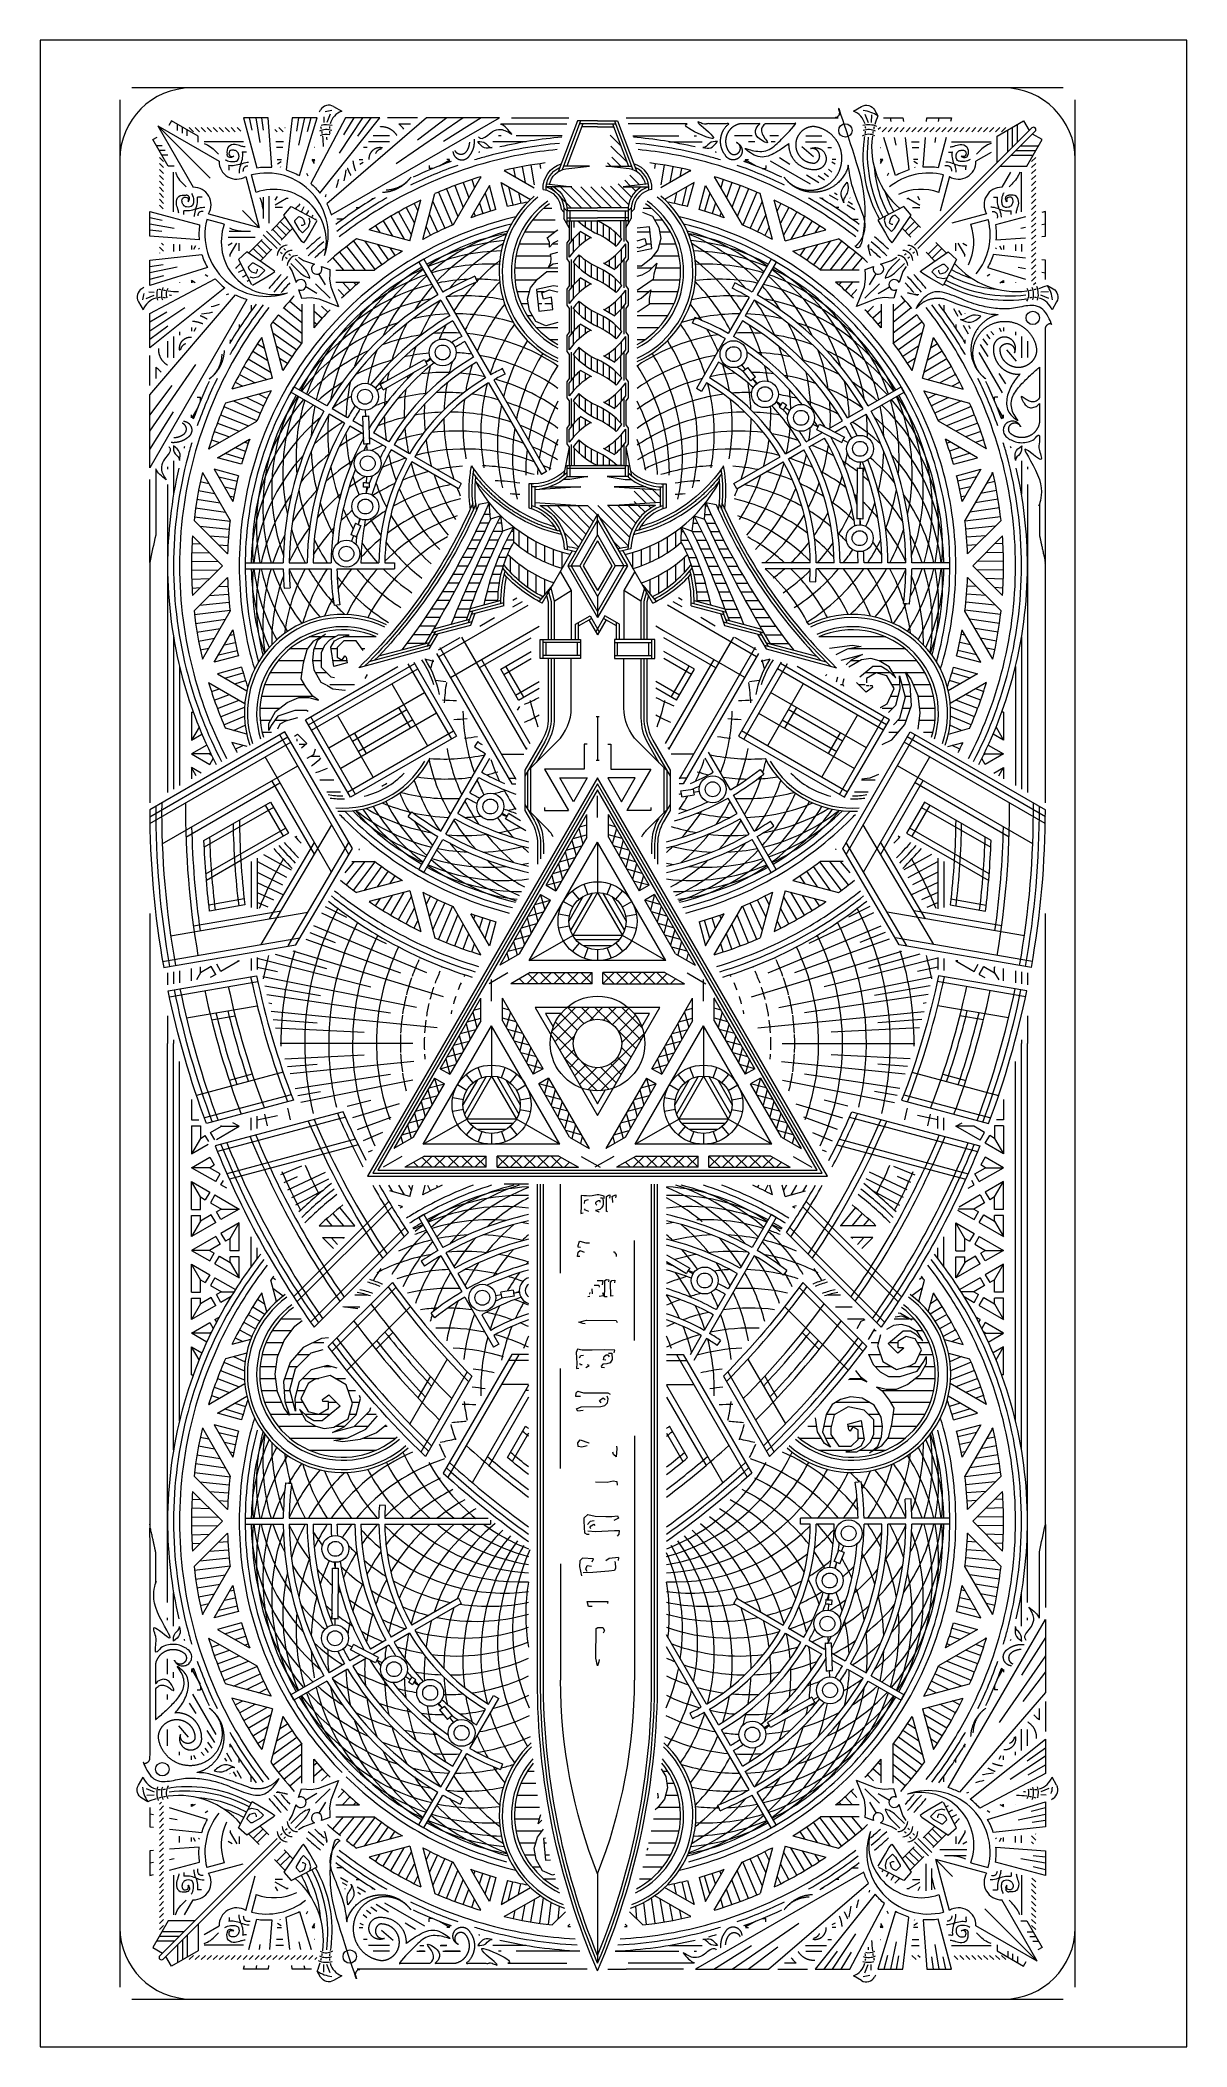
# Paper-space layout 'Layout1' of a CAD drawing. Header units: inches. Extents: x 0.92 to 3.93, y 1.5 to 6.75.
# The model-space entities are those that its viewports show. They can reach past a viewport. Long polylines and large blocks are cut down to what shows.
import ezdxf

# ---------------------------------------------------------------- set-up
doc = ezdxf.new("R2010")
doc.units = ezdxf.units.IN
doc.header["$MEASUREMENT"] = 0
doc.layers.add('NOPLOT', color=40, linetype='Continuous', lineweight=5)

# ---------------------------------------------------------------- blocks, each defined once
blk = doc.blocks.new('BG')
at = {"layer": 'NOPLOT'}
for p, q in [((-2.5212, 2.375), (-2.5636, 2.375)), ((-2.229, 2.375), (-2.2354, 2.375)), ((-2.0688, 2.375), (-2.1891, 2.375)), ((-1.8842, 2.375), (-1.7639, 2.375)), ((-1.724, 2.375), (-1.7176, 2.375)), ((-1.4318, 2.375), (-1.3895, 2.375)), ((-2.7984, 2.3594), (-2.8181, 2.3594)), ((-2.8001, 2.3438), (-2.8169, 2.3438)), ((-2.8146, 2.3125), (-2.8036, 2.3125)), ((-2.717, 2.3025), (-2.7228, 2.3125)), ((-2.7228, 2.3125), (-2.7163, 2.3125)), ((-2.7162, 2.3087), (-2.7228, 2.3125)), ((-2.717, 2.3438), (-2.7178, 2.3438)), ((-2.6001, 2.3125), (-2.5903, 2.3125)), ((-2.5795, 2.3438), (-2.5885, 2.3438)), ((-2.5206, 2.3594), (-2.576, 2.3594)), ((-2.3903, 2.2961), (-2.3632, 2.3118)), ((-2.3638, 2.3125), (-2.3712, 2.3125)), ((-2.366, 2.3054), (-2.3627, 2.3112)), ((-2.1634, 2.3594), (-2.2508, 2.3594)), ((-1.7897, 2.3594), (-1.7023, 2.3594)), ((-1.587, 2.3054), (-1.5903, 2.3112)), ((-1.5627, 2.2961), (-1.5898, 2.3118)), ((-1.5892, 2.3125), (-1.5818, 2.3125)), ((-1.4324, 2.3594), (-1.377, 2.3594)), ((-1.3735, 2.3438), (-1.3645, 2.3438)), ((-1.3529, 2.3125), (-1.3627, 2.3125)), ((-1.2368, 2.3087), (-1.2302, 2.3125)), ((-1.2302, 2.3125), (-1.2367, 2.3125)), ((-1.236, 2.3438), (-1.2353, 2.3438)), ((-1.236, 2.3025), (-1.2302, 2.3125)), ((-1.1546, 2.3594), (-1.1349, 2.3594)), ((-1.1529, 2.3438), (-1.1361, 2.3438)), ((-1.1384, 2.3125), (-1.1494, 2.3125)), ((-2.8138, 2.3016), (-2.8043, 2.3071)), ((-2.8058, 2.2938), (-2.8071, 2.2914)), ((-2.7384, 2.277), (-2.7343, 2.2699)), ((-2.5986, 2.3009), (-2.5895, 2.3061)), ((-2.4173, 2.2975), (-2.4173, 2.2891)), ((-2.4078, 2.2891), (-2.4173, 2.2891)), ((-2.282, 2.2676), (-2.3546, 2.1419)), ((-2.3057, 2.2602), (-2.2987, 2.2388)), ((-2.2834, 2.2672), (-2.2825, 2.2641)), ((-2.2207, 2.284), (-2.1423, 2.2388)), ((-2.2193, 2.2844), (-2.2186, 2.2813)), ((-2.1966, 2.2895), (-2.1919, 2.2674)), ((-2.1737, 2.294), (-2.1658, 2.2523)), ((-2.1507, 2.2981), (-2.1421, 2.2462)), ((-2.1277, 2.3017), (-2.1259, 2.2894)), ((-1.8254, 2.3017), (-1.8271, 2.2894)), ((-1.8023, 2.2981), (-1.8109, 2.2462)), ((-1.7323, 2.284), (-1.8107, 2.2388)), ((-1.7793, 2.294), (-1.7872, 2.2523)), ((-1.7564, 2.2895), (-1.7611, 2.2674)), ((-1.7337, 2.2844), (-1.7344, 2.2813)), ((-1.671, 2.2676), (-1.5984, 2.1419)), ((-1.6696, 2.2672), (-1.6705, 2.2641)), ((-1.6474, 2.2602), (-1.6543, 2.2388)), ((-1.5453, 2.2891), (-1.5357, 2.2891)), ((-1.5357, 2.2975), (-1.5357, 2.2891)), ((-1.3545, 2.3009), (-1.3635, 2.3061)), ((-1.2147, 2.277), (-1.2187, 2.2699)), ((-1.1392, 2.3016), (-1.1488, 2.3071)), ((-1.1473, 2.2938), (-1.1459, 2.2914)), ((-2.8203, 2.2062), (-2.8143, 2.2164)), ((-2.7905, 2.2109), (-2.8203, 2.1937)), ((-2.7905, 2.2109), (-2.7898, 2.2121)), ((-2.7858, 2.2109), (-2.7905, 2.2109)), ((-2.5672, 2.2109), (-2.5615, 2.2109)), ((-2.4674, 2.1002), (-2.4388, 2.2066)), ((-2.434, 2.1039), (-2.4019, 2.2236)), ((-2.393, 2.2275), (-2.3563, 2.1412)), ((-2.3715, 2.2364), (-2.3422, 2.1634)), ((-2.3497, 2.2448), (-2.3282, 2.1876)), ((-2.3278, 2.2528), (-2.3137, 2.2127)), ((-2.2592, 2.2447), (-2.3079, 2.1603)), ((-2.2706, 2.2249), (-2.2563, 2.1775)), ((-2.2423, 2.1816), (-2.2592, 2.2447)), ((-2.2121, 2.1897), (-2.229, 2.2527)), ((-2.229, 2.2527), (-2.1519, 2.2082)), ((-2.2092, 2.2413), (-2.1979, 2.1931)), ((-2.1832, 2.2263), (-2.1772, 2.1977)), ((-1.724, 2.2527), (-1.8011, 2.2082)), ((-1.7698, 2.2263), (-1.7759, 2.1977)), ((-1.7438, 2.2413), (-1.7551, 2.1931)), ((-1.7409, 2.1897), (-1.724, 2.2527)), ((-1.7107, 2.1816), (-1.6938, 2.2447)), ((-1.6824, 2.2249), (-1.6967, 2.1775)), ((-1.6938, 2.2447), (-1.6451, 2.1603)), ((-1.6253, 2.2528), (-1.6393, 2.2127)), ((-1.6033, 2.2448), (-1.6248, 2.1876)), ((-1.5816, 2.2364), (-1.6108, 2.1634)), ((-1.56, 2.2275), (-1.5967, 2.1412)), ((-1.519, 2.1039), (-1.5511, 2.2236)), ((-1.4857, 2.1002), (-1.5142, 2.2066)), ((-1.3859, 2.2109), (-1.3915, 2.2109)), ((-1.1672, 2.2109), (-1.1626, 2.2109)), ((-1.1626, 2.2109), (-1.1632, 2.2121)), ((-1.1626, 2.2109), (-1.1328, 2.1937)), ((-1.1328, 2.2062), (-1.1387, 2.2164)), ((-2.8007, 2.1875), (-2.8203, 2.1875)), ((-2.6431, 2.1563), (-2.6585, 2.1563)), ((-2.6078, 2.1875), (-2.5984, 2.1875)), ((-2.5178, 2.1643), (-2.4822, 2.1042)), ((-2.4976, 2.1759), (-2.4634, 2.1151)), ((-2.4772, 2.1871), (-2.4551, 2.1459)), ((-2.4565, 2.1979), (-2.4465, 2.1782)), ((-2.4166, 2.1688), (-2.395, 2.1237)), ((-2.4075, 2.2028), (-2.3757, 2.1327)), ((-2.3068, 2.1607), (-2.3071, 2.1616)), ((-2.3001, 2.1738), (-2.2968, 2.1643)), ((-2.2857, 2.1988), (-2.2766, 2.1711)), ((-1.8588, 2.1754), (-1.8325, 2.1643)), ((-1.8325, 2.1643), (-1.8157, 2.1351)), ((-1.6674, 2.1988), (-1.6764, 2.1711)), ((-1.6529, 2.1738), (-1.6562, 2.1643)), ((-1.6462, 2.1607), (-1.6459, 2.1616)), ((-1.5455, 2.2028), (-1.5773, 2.1327)), ((-1.5364, 2.1688), (-1.558, 2.1237)), ((-1.4965, 2.1979), (-1.5066, 2.1782)), ((-1.4759, 2.1871), (-1.4979, 2.1459)), ((-1.4554, 2.1759), (-1.4896, 2.1151)), ((-1.4352, 2.1643), (-1.4708, 2.1042)), ((-1.3453, 2.1875), (-1.3546, 2.1875)), ((-1.3099, 2.1563), (-1.2945, 2.1563)), ((-1.1523, 2.1875), (-1.1328, 2.1875)), ((-2.4873, 2.0732), (-2.607, 2.1052)), ((-2.4674, 2.1002), (-2.5738, 2.1287)), ((-2.5574, 2.1396), (-2.5453, 2.1211)), ((-2.5378, 2.1522), (-2.5131, 2.1124)), ((-2.4336, 2.1055), (-2.433, 2.1045)), ((-2.4253, 2.1364), (-2.414, 2.1141)), ((-2.1084, 2.1078), (-2.0844, 2.1264)), ((-2.102, 2.0967), (-2.1084, 2.1078)), ((-2.0844, 2.1264), (-2.08, 2.1289)), ((-1.8405, 2.1368), (-1.873, 2.1335)), ((-1.873, 2.1004), (-1.8525, 2.1059)), ((-1.8525, 2.1059), (-1.8481, 2.0894)), ((-1.8525, 2.1059), (-1.8525, 2.1059)), ((-1.8525, 2.1059), (-1.8525, 2.1059)), ((-1.8525, 2.1059), (-1.8525, 2.1059)), ((-1.8347, 2.0801), (-1.8405, 2.1368)), ((-1.8111, 2.1057), (-1.819, 2.076)), ((-1.8157, 2.1351), (-1.8111, 2.1057)), ((-1.5277, 2.1364), (-1.539, 2.1141)), ((-1.5194, 2.1055), (-1.52, 2.1045)), ((-1.4857, 2.1002), (-1.3792, 2.1287)), ((-1.4657, 2.0732), (-1.346, 2.1052)), ((-1.4152, 2.1522), (-1.44, 2.1124)), ((-1.3956, 2.1396), (-1.4077, 2.1211)), ((-3.0859, 2.0916), (-3.0859, 2.0719)), ((-3.0703, 2.0904), (-3.0703, 2.0736)), ((-3.039, 2.0881), (-3.039, 2.0771)), ((-3.0281, 2.0873), (-3.0336, 2.0777)), ((-3.0203, 2.0792), (-3.0179, 2.0806)), ((-2.9327, 2.0937), (-2.9429, 2.0878)), ((-2.9374, 2.0639), (-2.9386, 2.0633)), ((-2.9374, 2.0639), (-2.9202, 2.0937)), ((-2.9374, 2.0593), (-2.9374, 2.0639)), ((-2.914, 2.0742), (-2.914, 2.0937)), ((-2.6693, 2.0556), (-2.6416, 2.0234)), ((-2.6514, 2.0706), (-2.6126, 2.0234)), ((-2.6333, 2.0852), (-2.5846, 2.0234)), ((-2.6148, 2.0994), (-2.5584, 2.0245)), ((-2.5862, 2.0997), (-2.5413, 2.0371)), ((-2.5521, 2.0905), (-2.5239, 2.0493)), ((-2.5197, 2.0819), (-2.5061, 2.0609)), ((-2.4889, 2.0736), (-2.4883, 2.0726)), ((-2.102, 2.0838), (-2.102, 2.0967)), ((-2.0924, 2.0943), (-2.102, 2.0838)), ((-2.0997, 2.0654), (-2.08, 2.0707)), ((-2.0978, 2.0544), (-2.0997, 2.0654)), ((-2.0988, 2.0421), (-2.0978, 2.0544)), ((-2.08, 2.0998), (-2.0924, 2.0943)), ((-1.8681, 2.081), (-1.873, 2.0823)), ((-1.873, 2.072), (-1.8347, 2.0801)), ((-1.8481, 2.0894), (-1.8681, 2.081)), ((-1.837, 2.0531), (-1.8612, 2.0337)), ((-1.8481, 2.0894), (-1.8481, 2.0894)), ((-1.819, 2.076), (-1.837, 2.0531)), ((-1.4641, 2.0736), (-1.4648, 2.0726)), ((-1.4333, 2.0819), (-1.447, 2.0609)), ((-1.4009, 2.0905), (-1.4291, 2.0493)), ((-1.3668, 2.0997), (-1.4117, 2.0371)), ((-1.3383, 2.0994), (-1.3946, 2.0245)), ((-1.3198, 2.0852), (-1.3684, 2.0234)), ((-1.3016, 2.0706), (-1.3404, 2.0234)), ((-1.2837, 2.0556), (-1.3114, 2.0234)), ((-1.039, 2.0742), (-1.039, 2.0937)), ((-1.0156, 2.0639), (-1.0328, 2.0937)), ((-1.0203, 2.0937), (-1.0101, 2.0878)), ((-1.0156, 2.0593), (-1.0156, 2.0639)), ((-1.0156, 2.0639), (-1.0144, 2.0633)), ((-0.9327, 2.0792), (-0.9351, 2.0806)), ((-0.9249, 2.0873), (-0.9194, 2.0777)), ((-0.914, 2.0881), (-0.914, 2.0771)), ((-0.8828, 2.0904), (-0.8828, 2.0736)), ((-0.8671, 2.0916), (-0.8671, 2.0719)), ((-3.029, 1.9905), (-3.039, 1.9963)), ((-3.039, 1.9963), (-3.039, 1.9898)), ((-3.0352, 1.9897), (-3.039, 1.9963)), ((-3.0035, 2.0118), (-2.9964, 2.0078)), ((-2.6612, 2.0234), (-2.5599, 2.0234)), ((-2.1515, 1.9772), (-2.1334, 2)), ((-2.1334, 2), (-2.1093, 2.0195)), ((-2.1093, 2.0195), (-2.08, 2.0195)), ((-2.1045, 2.0311), (-2.0988, 2.0421)), ((-2.0923, 2.0389), (-2.1045, 2.0311)), ((-2.08, 2.0404), (-2.0923, 2.0389)), ((-1.8612, 2.0337), (-1.873, 2.0337)), ((-1.873, 2.0073), (-1.8596, 2.0109)), ((-1.8305, 1.9985), (-1.8726, 1.9701)), ((-1.8596, 2.0109), (-1.8411, 2.0215)), ((-1.8411, 2.0215), (-1.8212, 2.0415)), ((-1.8293, 2.0127), (-1.8305, 1.9985)), ((-1.8256, 2.0253), (-1.8293, 2.0127)), ((-1.8212, 2.0415), (-1.8256, 2.0253)), ((-1.2918, 2.0234), (-1.3931, 2.0234)), ((-0.9496, 2.0118), (-0.9566, 2.0078)), ((-0.924, 1.9905), (-0.914, 1.9963)), ((-0.9178, 1.9897), (-0.914, 1.9963)), ((-0.914, 1.9963), (-0.914, 1.9898)), ((-3.0703, 1.9912), (-3.0703, 1.9905)), ((-2.7821, 1.9428), (-2.7499, 1.9151)), ((-2.661, 1.9921), (-2.5992, 1.9921)), ((-2.6553, 1.9725), (-2.6398, 1.9561)), ((-2.6436, 1.9921), (-2.6241, 1.9704)), ((-2.6147, 1.9921), (-2.6082, 1.9845)), ((-2.6001, 1.9914), (-2.6007, 1.9921)), ((-2.1594, 1.9474), (-2.1515, 1.9772)), ((-2.1548, 1.918), (-2.1594, 1.9474)), ((-2.0914, 1.9824), (-2.1358, 1.973)), ((-2.1358, 1.973), (-2.13, 1.9163)), ((-2.1224, 1.9638), (-2.1023, 1.9722)), ((-2.1179, 1.9473), (-2.1224, 1.9638)), ((-2.1224, 1.9638), (-2.1224, 1.9638)), ((-2.0972, 1.9528), (-2.1179, 1.9473)), ((-2.1179, 1.9473), (-2.1179, 1.9473)), ((-2.1179, 1.9473), (-2.1179, 1.9473)), ((-2.1179, 1.9473), (-2.1179, 1.9473)), ((-2.1023, 1.9722), (-2.081, 1.9665)), ((-2.0938, 1.92), (-2.0972, 1.9528)), ((-2.08, 1.9808), (-2.0914, 1.9824)), ((-2.081, 1.9665), (-2.08, 1.9655)), ((-1.8726, 1.9701), (-1.873, 1.97)), ((-1.873, 1.9446), (-1.862, 1.9497)), ((-1.862, 1.9497), (-1.8369, 1.9716)), ((-1.8369, 1.9716), (-1.8417, 1.9493)), ((-1.8417, 1.9493), (-1.8415, 1.9334)), ((-1.292, 1.9921), (-1.3539, 1.9921)), ((-1.353, 1.9914), (-1.3523, 1.9921)), ((-1.3383, 1.9921), (-1.3448, 1.9845)), ((-1.3094, 1.9921), (-1.3289, 1.9704)), ((-1.2977, 1.9725), (-1.3132, 1.9561)), ((-1.1709, 1.9428), (-1.2031, 1.9151)), ((-0.8828, 1.9912), (-0.8828, 1.9905)), ((-2.8828, 1.932), (-2.8828, 1.9166)), ((-2.8117, 1.9067), (-2.7499, 1.8581)), ((-2.7971, 1.9249), (-2.7499, 1.8861)), ((-2.7499, 1.9347), (-2.7499, 1.8334)), ((-2.7187, 1.9345), (-2.7187, 1.8726)), ((-2.7187, 1.9171), (-2.697, 1.8976)), ((-2.699, 1.9288), (-2.6826, 1.9133)), ((-2.1379, 1.8889), (-2.1548, 1.918)), ((-2.13, 1.9163), (-2.0938, 1.92)), ((-1.8705, 1.9143), (-1.873, 1.913)), ((-1.8415, 1.9334), (-1.8705, 1.9143)), ((-1.254, 1.9288), (-1.2705, 1.9133)), ((-1.2344, 1.9171), (-1.2561, 1.8976)), ((-1.2344, 1.9345), (-1.2344, 1.8726)), ((-1.2031, 1.9347), (-1.2031, 1.8334)), ((-1.1559, 1.9249), (-1.2031, 1.8861)), ((-1.1413, 1.9067), (-1.2031, 1.8581)), ((-1.0703, 1.932), (-1.0703, 1.9166)), ((-3.0859, 1.8495), (-3.0859, 1.7941)), ((-3.0703, 1.862), (-3.0703, 1.853)), ((-3.039, 1.8736), (-3.039, 1.8638)), ((-3.0274, 1.8721), (-3.0326, 1.863)), ((-2.9374, 1.8406), (-2.9374, 1.835)), ((-2.914, 1.8812), (-2.914, 1.8719)), ((-2.8267, 1.7408), (-2.8552, 1.8473)), ((-2.7997, 1.7608), (-2.8317, 1.8805)), ((-2.8262, 1.8597), (-2.7636, 1.8148)), ((-2.8259, 1.8882), (-2.751, 1.8319)), ((-2.7187, 1.8882), (-2.711, 1.8817)), ((-2.7179, 1.8736), (-2.7187, 1.8742)), ((-2.1117, 1.8778), (-2.1379, 1.8889)), ((-2.08, 1.8862), (-2.1117, 1.8778)), ((-2.08, 1.8862), (-2.08, 1.8862)), ((-1.2344, 1.8882), (-1.242, 1.8817)), ((-1.2351, 1.8736), (-1.2344, 1.8742)), ((-1.1271, 1.8882), (-1.202, 1.8319)), ((-1.1268, 1.8597), (-1.1894, 1.8148)), ((-1.1533, 1.7608), (-1.1213, 1.8805)), ((-1.1263, 1.7408), (-1.0978, 1.8473)), ((-1.039, 1.8812), (-1.039, 1.8719)), ((-1.0156, 1.8406), (-1.0156, 1.835)), ((-0.9256, 1.8721), (-0.9204, 1.863)), ((-0.914, 1.8736), (-0.914, 1.8638)), ((-0.8828, 1.862), (-0.8828, 1.853)), ((-0.8671, 1.8495), (-0.8671, 1.7941)), ((-3.1015, 1.8371), (-3.1015, 1.7947)), ((-2.8908, 1.7913), (-2.8307, 1.7557)), ((-2.8787, 1.8113), (-2.8389, 1.7865)), ((-2.8661, 1.8309), (-2.8476, 1.8188)), ((-2.817, 1.8256), (-2.7758, 1.7974)), ((-2.8084, 1.7932), (-2.7874, 1.7796)), ((-1.136, 1.8256), (-1.1772, 1.7974)), ((-1.1447, 1.7932), (-1.1656, 1.7796)), ((-1.0622, 1.7913), (-1.1223, 1.7557)), ((-1.0744, 1.8113), (-1.1141, 1.7865)), ((-1.0869, 1.8309), (-1.1054, 1.8188)), ((-0.8515, 1.8371), (-0.8515, 1.7947)), ((-2.8267, 1.7408), (-2.9332, 1.7123)), ((-2.9137, 1.7507), (-2.8724, 1.7286)), ((-2.9024, 1.7711), (-2.8416, 1.7369)), ((-2.8001, 1.7624), (-2.7991, 1.7617)), ((-1.1529, 1.7624), (-1.154, 1.7617)), ((-1.1263, 1.7408), (-1.0199, 1.7123)), ((-1.0506, 1.7711), (-1.1114, 1.7369)), ((-1.0394, 1.7507), (-1.0806, 1.7286)), ((-3.024, 1.6908), (-3.0156, 1.6908)), ((-3.0156, 1.6812), (-3.0156, 1.6908)), ((-2.8304, 1.7075), (-2.9501, 1.6754)), ((-2.9294, 1.681), (-2.8592, 1.6492)), ((-2.9244, 1.73), (-2.9047, 1.72)), ((-2.8953, 1.6901), (-2.8502, 1.6685)), ((-2.8629, 1.6988), (-2.8406, 1.6875)), ((-2.832, 1.7071), (-2.831, 1.7065)), ((-1.1226, 1.7075), (-1.0029, 1.6754)), ((-1.121, 1.7071), (-1.122, 1.7065)), ((-1.0901, 1.6988), (-1.1124, 1.6875)), ((-1.0578, 1.6901), (-1.1028, 1.6685)), ((-1.0237, 1.681), (-1.0938, 1.6492)), ((-1.0286, 1.73), (-1.0484, 1.72)), ((-0.9374, 1.6812), (-0.9374, 1.6908)), ((-0.929, 1.6908), (-0.9374, 1.6908)), ((-3.039, 1.6373), (-3.039, 1.6447)), ((-3.0227, 1.6638), (-3.0383, 1.6367)), ((-3.0319, 1.6395), (-3.0377, 1.6362)), ((-2.9941, 1.5555), (-2.8684, 1.6281)), ((-2.9629, 1.6449), (-2.8899, 1.6157)), ((-2.954, 1.6665), (-2.8677, 1.6298)), ((-0.999, 1.6665), (-1.0853, 1.6298)), ((-0.9589, 1.5555), (-1.0846, 1.6281)), ((-0.9901, 1.6449), (-1.0631, 1.6157)), ((-0.9304, 1.6638), (-0.9147, 1.6367)), ((-0.9211, 1.6395), (-0.9153, 1.6362)), ((-0.914, 1.6373), (-0.914, 1.6447)), ((-2.9867, 1.5792), (-2.9653, 1.5722)), ((-2.9793, 1.6013), (-2.9392, 1.5872)), ((-2.9713, 1.6232), (-2.9141, 1.6017)), ((-2.9712, 1.5327), (-2.8868, 1.5814)), ((-2.8872, 1.5803), (-2.8882, 1.5806)), ((-0.9819, 1.5327), (-1.0662, 1.5814)), ((-1.0658, 1.5803), (-1.0649, 1.5806)), ((-0.9817, 1.6232), (-1.0389, 1.6017)), ((-0.9737, 1.6013), (-1.0138, 1.5872)), ((-0.9663, 1.5792), (-0.9877, 1.5722)), ((-3.0859, 1.5242), (-3.0859, 1.4368)), ((-2.9937, 1.5569), (-2.9906, 1.556)), ((-2.9081, 1.5158), (-2.9712, 1.5327)), ((-2.9514, 1.5441), (-2.904, 1.5298)), ((-2.9253, 1.5591), (-2.8976, 1.5501)), ((-2.9003, 1.5736), (-2.8908, 1.5703)), ((-1.0527, 1.5736), (-1.0622, 1.5703)), ((-1.0277, 1.5591), (-1.0554, 1.5501)), ((-1.0016, 1.5441), (-1.049, 1.5298)), ((-1.0449, 1.5158), (-0.9819, 1.5327)), ((-0.9593, 1.5569), (-0.9624, 1.556)), ((-0.8671, 1.5242), (-0.8671, 1.4368)), ((-3.1015, 1.5089), (-3.1015, 1.5025)), ((-3.016, 1.4701), (-2.9939, 1.4654)), ((-3.0109, 1.4928), (-3.0078, 1.4921)), ((-3.0106, 1.4942), (-2.938, 1.3685)), ((-2.9162, 1.4856), (-2.9793, 1.5025)), ((-2.9793, 1.5025), (-2.9306, 1.4182)), ((-2.9678, 1.4827), (-2.9196, 1.4714)), ((-1.0368, 1.4856), (-0.9738, 1.5025)), ((-0.9852, 1.4827), (-1.0334, 1.4714)), ((-0.9738, 1.5025), (-1.0225, 1.4182)), ((-0.9425, 1.4942), (-1.015, 1.3685)), ((-0.937, 1.4701), (-0.9591, 1.4654)), ((-0.9421, 1.4928), (-0.9453, 1.4921)), ((-0.8515, 1.5089), (-0.8515, 1.5025)), ((-3.1015, 1.4626), (-3.1015, 0.6565)), ((-3.0246, 1.4242), (-2.9643, 1.4142)), ((-3.0205, 1.4472), (-2.9788, 1.4393)), ((-2.9528, 1.4567), (-2.9243, 1.4506)), ((-2.9383, 1.4317), (-2.9284, 1.4298)), ((-2.9303, 1.4193), (-2.9313, 1.4195)), ((-1.0002, 1.4567), (-1.0288, 1.4506)), ((-1.0147, 1.4317), (-1.0246, 1.4298)), ((-1.0227, 1.4193), (-1.0217, 1.4195)), ((-0.9284, 1.4242), (-0.9887, 1.4142)), ((-0.9325, 1.4472), (-0.9742, 1.4393)), ((-0.8515, 1.4626), (-0.8515, 0.6565)), ((-2.9448, 1.2808), (-3.0324, 1.3684)), ((-3.0313, 1.378), (-2.9382, 1.3667)), ((-3.0282, 1.4012), (-2.9504, 1.39)), ((-0.9217, 1.378), (-1.0148, 1.3667)), ((-1.0082, 1.2808), (-0.9206, 1.3684)), ((-0.9248, 1.4012), (-1.0027, 1.39)), ((-2.9582, 1.25), (-3.0361, 1.3279)), ((-3.0172, 1.3532), (-2.9405, 1.3456)), ((-2.9922, 1.3282), (-2.9424, 1.3244)), ((-0.9358, 1.3532), (-1.0125, 1.3456)), ((-0.9608, 1.3282), (-1.0106, 1.3244)), ((-0.9948, 1.25), (-0.9169, 1.3279)), ((-3.0389, 1.2617), (-2.9691, 1.2609)), ((-3.0384, 1.285), (-2.9917, 1.2835)), ((-3.0374, 1.3083), (-3.0153, 1.3071)), ((-2.9685, 1.3045), (-2.9436, 1.3031)), ((-2.946, 1.2819), (-2.9447, 1.2819)), ((-0.9845, 1.3045), (-1.0095, 1.3031)), ((-1.0071, 1.2819), (-1.0083, 1.2819)), ((-0.9141, 1.2617), (-0.9839, 1.2609)), ((-0.9146, 1.285), (-0.9614, 1.2835)), ((-0.9156, 1.3083), (-0.9377, 1.3071)), ((-3.1484, 1.2585), (-3.1484, 0.6295)), ((-3.0389, 1.2383), (-2.9691, 1.2391)), ((-3.0384, 1.215), (-2.9917, 1.2165)), ((-2.9582, 1.25), (-3.0361, 1.1721)), ((-2.9448, 1.2192), (-3.0324, 1.1316)), ((-2.946, 1.2181), (-2.9447, 1.2181)), ((-1.0071, 1.2181), (-1.0083, 1.2181)), ((-1.0082, 1.2192), (-0.9206, 1.1316)), ((-0.9948, 1.25), (-0.9169, 1.1721)), ((-0.9141, 1.2383), (-0.9839, 1.2391)), ((-0.9146, 1.215), (-0.9614, 1.2165)), ((-0.8046, 0.6295), (-0.8046, 1.2589)), ((-3.0374, 1.1917), (-3.0153, 1.1929)), ((-2.9922, 1.1718), (-2.9424, 1.1756)), ((-2.9685, 1.1955), (-2.9436, 1.1969)), ((-0.9608, 1.1718), (-1.0106, 1.1756)), ((-0.9845, 1.1955), (-1.0095, 1.1969)), ((-0.9156, 1.1917), (-0.9377, 1.1929)), ((-3.0313, 1.122), (-2.9382, 1.1333)), ((-3.0282, 1.0988), (-2.9504, 1.11)), ((-3.0172, 1.1468), (-2.9405, 1.1544)), ((-3.0106, 1.0058), (-2.938, 1.1315)), ((-0.9425, 1.0058), (-1.015, 1.1315)), ((-0.9217, 1.122), (-1.0148, 1.1333)), ((-0.9358, 1.1468), (-1.0125, 1.1544)), ((-0.9248, 1.0988), (-1.0027, 1.11)), ((-3.0859, 1.0632), (-3.0859, 0.6656)), ((-3.0246, 1.0758), (-2.9643, 1.0858)), ((-3.0205, 1.0528), (-2.9788, 1.0607)), ((-2.9793, 0.9975), (-2.9306, 1.0818)), ((-2.9383, 1.0683), (-2.9284, 1.0702)), ((-2.9303, 1.0807), (-2.9313, 1.0805)), ((-2.7367, 1.0308), (-2.7185, 1.0537)), ((-2.7098, 1.0532), (-2.7193, 1.0291)), ((-2.7185, 1.0537), (-2.6884, 1.071)), ((-2.6884, 1.071), (-2.7098, 1.0532)), ((-2.6776, 1.0553), (-2.6912, 1.0417)), ((-2.6554, 1.0681), (-2.6776, 1.0553)), ((-2.6745, 1.0369), (-2.6651, 1.0532)), ((-2.6651, 1.0532), (-2.6518, 1.0609)), ((-2.6406, 1.0536), (-2.6581, 1.0362)), ((-2.6266, 1.0681), (-2.6554, 1.0681)), ((-2.6518, 1.0609), (-2.6266, 1.0681)), ((-2.6082, 1.0536), (-2.6406, 1.0536)), ((-2.5902, 1.0278), (-2.6082, 1.0536)), ((-1.0147, 1.0683), (-1.0246, 1.0702)), ((-1.0227, 1.0807), (-1.0217, 1.0805)), ((-0.9738, 0.9975), (-1.0225, 1.0818)), ((-0.9284, 1.0758), (-0.9887, 1.0858)), ((-0.9325, 1.0528), (-0.9742, 1.0607)), ((-0.8671, 1.0632), (-0.8671, 0.6656)), ((-3.016, 1.0299), (-2.9939, 1.0346)), ((-3.0109, 1.0072), (-3.0078, 1.0079)), ((-2.9162, 1.0144), (-2.9793, 0.9975)), ((-2.9678, 1.0173), (-2.9196, 1.0286)), ((-2.9528, 1.0433), (-2.9243, 1.0494)), ((-2.746, 0.9963), (-2.7367, 1.0308)), ((-2.7193, 1.0291), (-2.7223, 1.0022)), ((-2.7223, 1.0022), (-2.7185, 0.9773)), ((-2.6912, 1.0417), (-2.6996, 1.0221)), ((-2.6996, 1.0221), (-2.6996, 0.9847)), ((-2.6662, 0.9864), (-2.6745, 1.0369)), ((-2.6581, 1.0362), (-2.6581, 1.0111)), ((-2.6581, 1.0111), (-2.6443, 1.0032)), ((-2.6443, 1.0032), (-2.6379, 1.0142)), ((-2.6379, 1.0142), (-2.6379, 1.0142)), ((-2.6379, 1.0142), (-2.6379, 1.0142)), ((-2.6379, 1.0142), (-2.6379, 1.0142)), ((-2.6379, 1.0142), (-2.634, 1.011)), ((-2.634, 1.011), (-2.6318, 0.9956)), ((-1.3695, 1.0342), (-1.3098, 1.0421)), ((-1.3235, 1.0318), (-1.3529, 1.0173)), ((-1.3392, 1.003), (-1.2832, 1.018)), ((-1.3132, 1.003), (-1.3255, 0.9907)), ((-1.2869, 1.039), (-1.3235, 1.0318)), ((-1.2861, 1.0039), (-1.3192, 0.9848)), ((-1.2832, 1.018), (-1.3132, 1.003)), ((-1.3098, 1.0421), (-1.2869, 1.039)), ((-1.2612, 1.0069), (-1.2861, 1.0039)), ((-1.2393, 1.001), (-1.2612, 1.0069)), ((-1.2132, 0.9859), (-1.2393, 1.001)), ((-1.0368, 1.0144), (-0.9738, 0.9975)), ((-0.9852, 1.0173), (-1.0334, 1.0286)), ((-1.0002, 1.0433), (-1.0288, 1.0494)), ((-0.937, 1.0299), (-0.9591, 1.0346)), ((-0.9421, 1.0072), (-0.9453, 1.0079)), ((-3.0703, 0.9867), (-3.0703, 0.6746)), ((-2.9081, 0.9842), (-2.9712, 0.9673)), ((-2.9712, 0.9673), (-2.8941, 0.9228)), ((-2.9514, 0.9559), (-2.904, 0.9702)), ((-2.9253, 0.9409), (-2.8976, 0.9499)), ((-2.7517, 0.9544), (-2.746, 0.9963)), ((-2.7394, 0.9332), (-2.7517, 0.9544)), ((-2.7185, 0.9773), (-2.7003, 0.9458)), ((-2.7003, 0.9458), (-2.6869, 0.9381)), ((-2.6996, 0.9847), (-2.6743, 0.9594)), ((-2.6743, 0.9594), (-2.6647, 0.9575)), ((-2.6318, 0.9956), (-2.6662, 0.9864)), ((-2.5841, 0.9553), (-2.5783, 0.9652)), ((-1.3803, 0.9618), (-1.3802, 0.962)), ((-1.3802, 0.962), (-1.3766, 0.9657)), ((-1.3483, 0.9581), (-1.3517, 0.9453)), ((-1.3319, 0.9537), (-1.3352, 0.9412)), ((-1.2905, 0.9589), (-1.2563, 0.987)), ((-1.2473, 0.9698), (-1.2729, 0.955)), ((-1.2729, 0.955), (-1.2729, 0.9438)), ((-1.2563, 0.987), (-1.2341, 0.987)), ((-1.2193, 0.9623), (-1.2473, 0.9698)), ((-1.2341, 0.987), (-1.2185, 0.9779)), ((-1.2002, 0.9292), (-1.2193, 0.9623)), ((-1.2185, 0.9779), (-1.1962, 0.9565)), ((-1.1962, 0.9565), (-1.2132, 0.9859)), ((-1.1862, 0.962), (-1.1712, 0.906)), ((-1.1842, 0.9286), (-1.1862, 0.962)), ((-1.1706, 0.9719), (-1.1565, 0.9536)), ((-1.1586, 0.9366), (-1.1706, 0.9719)), ((-1.1565, 0.9536), (-1.1388, 0.9109)), ((-0.9819, 0.9673), (-1.0589, 0.9228)), ((-1.0277, 0.9409), (-1.0554, 0.9499)), ((-1.0016, 0.9559), (-1.049, 0.9702)), ((-1.0449, 0.9842), (-0.9819, 0.9673)), ((-0.8828, 0.9867), (-0.8828, 0.6746)), ((-2.9941, 0.9445), (-2.8995, 0.8898)), ((-2.9937, 0.9431), (-2.9906, 0.944)), ((-2.9867, 0.9208), (-2.9653, 0.9278)), ((-2.9793, 0.8987), (-2.9392, 0.9128)), ((-2.9713, 0.8768), (-2.9141, 0.8983)), ((-2.7887, 0.8925), (-2.7583, 0.9052)), ((-2.7583, 0.9052), (-2.7322, 0.9052)), ((-2.7213, 0.9086), (-2.7394, 0.9332)), ((-2.7322, 0.9052), (-2.7077, 0.8987)), ((-2.7064, 0.8981), (-2.7213, 0.9086)), ((-2.7077, 0.8987), (-2.7064, 0.8981)), ((-2.6851, 0.9371), (-2.6691, 0.9278)), ((-2.6691, 0.9278), (-2.638, 0.9247)), ((-2.638, 0.9247), (-2.6363, 0.9251)), ((-1.3352, 0.9412), (-1.333, 0.9345)), ((-1.2732, 0.9191), (-1.2991, 0.9449)), ((-1.2572, 0.9316), (-1.2732, 0.9191)), ((-1.2729, 0.9379), (-1.2729, 0.9363)), ((-1.2729, 0.9363), (-1.2668, 0.9363)), ((-1.264, 0.9363), (-1.2578, 0.9363)), ((-1.2578, 0.9363), (-1.2572, 0.9316)), ((-1.2189, 0.8891), (-1.2002, 0.9292)), ((-1.1957, 0.8855), (-1.1842, 0.9286)), ((-1.1712, 0.906), (-1.1862, 0.85)), ((-1.1551, 0.8842), (-1.1586, 0.9366)), ((-1.1388, 0.9109), (-1.1328, 0.8651)), ((-0.9589, 0.9445), (-1.0536, 0.8898)), ((-0.9817, 0.8768), (-1.0389, 0.8983)), ((-0.9737, 0.8987), (-1.0138, 0.9128)), ((-0.9663, 0.9208), (-0.9877, 0.9278)), ((-0.9593, 0.9431), (-0.9624, 0.944)), ((-3.039, 0.8672), (-3.039, 0.7939)), ((-3.039, 0.8672), (-3.0344, 0.8672)), ((-2.9629, 0.8551), (-2.9002, 0.8801)), ((-2.954, 0.8335), (-2.9005, 0.8563)), ((-2.8366, 0.8376), (-2.8189, 0.8683)), ((-2.8127, 0.8568), (-2.8302, 0.8323)), ((-2.8189, 0.8683), (-2.7887, 0.8925)), ((-2.7687, 0.8712), (-2.8127, 0.8568)), ((-2.7934, 0.8436), (-2.8081, 0.8352)), ((-2.7613, 0.8522), (-2.7934, 0.8436)), ((-2.738, 0.8712), (-2.7687, 0.8712)), ((-2.7339, 0.8688), (-2.738, 0.8712)), ((-1.2368, 0.879), (-1.2362, 0.8791)), ((-1.2362, 0.8791), (-1.2189, 0.8891)), ((-1.2149, 0.8663), (-1.1957, 0.8855)), ((-1.1862, 0.85), (-1.2023, 0.8339)), ((-1.172, 0.8344), (-1.1551, 0.8842)), ((-1.1328, 0.8651), (-1.1385, 0.8222)), ((-0.9901, 0.8551), (-1.0528, 0.8801)), ((-0.999, 0.8335), (-1.0525, 0.8563)), ((-0.914, 0.8672), (-0.9186, 0.8672)), ((-0.914, 0.8672), (-0.914, 0.7939)), ((-3.0193, 0.8279), (-3.039, 0.7939)), ((-3.039, 0.7939), (-3.0117, 0.8096)), ((-2.8946, 0.8097), (-2.9501, 0.8246)), ((-2.893, 0.7769), (-2.9332, 0.7877)), ((-2.9294, 0.819), (-2.8986, 0.8329)), ((-2.8953, 0.8099), (-2.8951, 0.81)), ((-2.8366, 0.819), (-2.8366, 0.8376)), ((-2.8302, 0.8323), (-2.8366, 0.819)), ((-2.8081, 0.8352), (-2.814, 0.8225)), ((-2.7695, 0.8039), (-2.762, 0.8097)), ((-2.7623, 0.7951), (-2.7644, 0.7951)), ((-2.7623, 0.7914), (-2.7623, 0.7951)), ((-2.762, 0.8097), (-2.7368, 0.7845)), ((-1.232, 0.7824), (-1.2067, 0.7949)), ((-1.2067, 0.7949), (-1.172, 0.8344)), ((-1.06, 0.7769), (-1.0199, 0.7877)), ((-1.0584, 0.8097), (-1.0029, 0.8246)), ((-1.0578, 0.8099), (-1.0579, 0.81)), ((-1.0578, 0.8099), (-1.0579, 0.81)), ((-1.0237, 0.819), (-1.0544, 0.8329)), ((-0.914, 0.7939), (-0.9413, 0.8096)), ((-0.9337, 0.8279), (-0.914, 0.7939)), ((-2.999, 0.7809), (-3.039, 0.7578)), ((-3.039, 0.7578), (-2.9911, 0.7301)), ((-2.9921, 0.7578), (-3.039, 0.7578)), ((-2.989, 0.7596), (-2.9921, 0.7578)), ((-2.9921, 0.7578), (-2.9865, 0.7545)), ((-2.9911, 0.7301), (-2.9821, 0.7456)), ((-2.9244, 0.77), (-2.9047, 0.78)), ((-2.7368, 0.7845), (-2.7514, 0.7726)), ((-2.7362, 0.7463), (-2.7186, 0.7564)), ((-2.7224, 0.728), (-2.7028, 0.7438)), ((-2.7186, 0.7564), (-2.7146, 0.7713)), ((-2.7028, 0.7438), (-2.7007, 0.7473)), ((-1.0286, 0.77), (-1.0484, 0.78)), ((-0.9619, 0.7301), (-0.9709, 0.7456)), ((-0.9609, 0.7578), (-0.9665, 0.7545)), ((-0.964, 0.7596), (-0.9609, 0.7578)), ((-0.914, 0.7578), (-0.9619, 0.7301)), ((-0.9609, 0.7578), (-0.914, 0.7578)), ((-0.954, 0.7809), (-0.914, 0.7578)), ((-3.0138, 0.7072), (-3.039, 0.7217)), ((-3.039, 0.7217), (-3.039, 0.6926)), ((-3.0264, 0.6999), (-3.039, 0.7217)), ((-2.725, 0.7269), (-2.7224, 0.728)), ((-2.7055, 0.7105), (-2.7142, 0.7082)), ((-2.6844, 0.7191), (-2.7055, 0.7105)), ((-1.264, 0.6941), (-1.2846, 0.6914)), ((-1.2415, 0.7034), (-1.264, 0.6941)), ((-0.9392, 0.7072), (-0.914, 0.7217)), ((-0.9266, 0.6999), (-0.914, 0.7217)), ((-0.914, 0.7217), (-0.914, 0.6926)), ((-2.7667, 0.5397), (-2.7631, 0.5429)), ((-1.1863, 0.5397), (-1.1899, 0.5429)), ((-2.8828, 0.4761), (-2.8828, 0.3561)), ((-2.8671, 0.4851), (-2.8671, 0.3522)), ((-2.7894, 0.4345), (-2.8671, 0.476)), ((-2.8502, 0.4949), (-2.7779, 0.454)), ((-2.6372, 0.4467), (-2.6126, 0.4766)), ((-2.6333, 0.4148), (-2.5846, 0.4766)), ((-2.6196, 0.4766), (-2.5599, 0.4766)), ((-2.6148, 0.4006), (-2.5584, 0.4755)), ((-2.6012, 0.5079), (-2.5992, 0.5079)), ((-2.6001, 0.5086), (-2.6007, 0.5079)), ((-1.3383, 0.4006), (-1.3946, 0.4755)), ((-1.3334, 0.4766), (-1.3931, 0.4766)), ((-1.3198, 0.4148), (-1.3684, 0.4766)), ((-1.3518, 0.5079), (-1.3539, 0.5079)), ((-1.353, 0.5086), (-1.3523, 0.5079)), ((-1.3158, 0.4467), (-1.3404, 0.4766)), ((-1.1028, 0.4949), (-1.1751, 0.454)), ((-1.1636, 0.4345), (-1.0859, 0.476)), ((-1.0859, 0.4851), (-1.0859, 0.3522)), ((-1.0703, 0.4761), (-1.0703, 0.3561)), ((-2.8671, 0.4483), (-2.8009, 0.415)), ((-2.8671, 0.4212), (-2.7983, 0.3887)), ((-2.4873, 0.4268), (-2.607, 0.3948)), ((-2.5862, 0.4003), (-2.5413, 0.4629)), ((-2.5521, 0.4095), (-2.5239, 0.4507)), ((-2.5197, 0.4181), (-2.5061, 0.4391)), ((-2.4889, 0.4264), (-2.4883, 0.4274)), ((-1.4657, 0.4268), (-1.346, 0.3948)), ((-1.4641, 0.4264), (-1.4648, 0.4274)), ((-1.4333, 0.4181), (-1.447, 0.4391)), ((-1.4009, 0.4095), (-1.4291, 0.4507)), ((-1.3668, 0.4003), (-1.4117, 0.4629)), ((-1.0859, 0.4212), (-1.1548, 0.3887)), ((-1.0859, 0.4483), (-1.1521, 0.415)), ((-2.8671, 0.3948), (-2.824, 0.3757)), ((-2.8387, 0.3571), (-2.8671, 0.3689)), ((-2.4674, 0.3998), (-2.5738, 0.3713)), ((-2.5574, 0.3604), (-2.5453, 0.3789)), ((-2.5378, 0.3478), (-2.5131, 0.3876)), ((-2.5178, 0.3357), (-2.4822, 0.3958)), ((-2.4976, 0.3241), (-2.4634, 0.3849)), ((-2.4674, 0.3998), (-2.4388, 0.2934)), ((-2.434, 0.3961), (-2.4019, 0.2764)), ((-2.4336, 0.3945), (-2.433, 0.3955)), ((-2.4253, 0.3636), (-2.414, 0.3859)), ((-2.4166, 0.3312), (-2.395, 0.3763)), ((-1.5364, 0.3312), (-1.558, 0.3763)), ((-1.519, 0.3961), (-1.5511, 0.2764)), ((-1.5277, 0.3636), (-1.539, 0.3859)), ((-1.5194, 0.3945), (-1.52, 0.3955)), ((-1.4857, 0.3998), (-1.5142, 0.2934)), ((-1.4554, 0.3241), (-1.4896, 0.3849)), ((-1.4857, 0.3998), (-1.3792, 0.3713)), ((-1.4352, 0.3357), (-1.4708, 0.3958)), ((-1.4152, 0.3478), (-1.44, 0.3876)), ((-1.3956, 0.3604), (-1.4077, 0.3789)), ((-1.0859, 0.3948), (-1.129, 0.3757)), ((-1.1143, 0.3571), (-1.0859, 0.3689)), ((-3.1484, 0.3403), (-3.1484, -1.2589)), ((-2.699, 0.3417), (-2.5295, 0.2615)), ((-2.689, 0.3586), (-2.6336, 0.3307)), ((-2.4772, 0.3129), (-2.4551, 0.3541)), ((-2.4565, 0.3021), (-2.4465, 0.3218)), ((-2.4075, 0.2972), (-2.3757, 0.3673)), ((-2.393, 0.2725), (-2.3563, 0.3588)), ((-2.3715, 0.2636), (-2.3422, 0.3366)), ((-2.282, 0.2324), (-2.3546, 0.3581)), ((-2.2592, 0.2553), (-2.3079, 0.3397)), ((-2.3068, 0.3393), (-2.3071, 0.3384)), ((-2.3001, 0.3262), (-2.2968, 0.3357)), ((-2.2857, 0.3012), (-2.2766, 0.3289)), ((-2.2706, 0.2751), (-2.2563, 0.3225)), ((-2.2423, 0.3184), (-2.2592, 0.2553)), ((-1.7107, 0.3184), (-1.6938, 0.2553)), ((-1.6824, 0.2751), (-1.6967, 0.3225)), ((-1.6938, 0.2553), (-1.6451, 0.3397)), ((-1.6674, 0.3012), (-1.6764, 0.3289)), ((-1.671, 0.2324), (-1.5984, 0.3581)), ((-1.6529, 0.3262), (-1.6562, 0.3357)), ((-1.6462, 0.3393), (-1.6459, 0.3384)), ((-1.5816, 0.2636), (-1.6108, 0.3366)), ((-1.56, 0.2725), (-1.5967, 0.3588)), ((-1.5455, 0.2972), (-1.5773, 0.3673)), ((-1.4965, 0.3021), (-1.5066, 0.3218)), ((-1.4759, 0.3129), (-1.4979, 0.3541)), ((-1.254, 0.3417), (-1.4235, 0.2615)), ((-1.264, 0.3586), (-1.3194, 0.3307)), ((-0.8046, -1.2585), (-0.8046, 0.3403)), ((-2.7394, 0.273), (-2.4923, 0.1845)), ((-2.7292, 0.2903), (-2.6628, 0.2647)), ((-2.4231, 0.185), (-2.7191, 0.3076)), ((-2.3497, 0.2552), (-2.3282, 0.3124)), ((-2.3278, 0.2472), (-2.3137, 0.2873)), ((-1.6253, 0.2472), (-1.6393, 0.2873)), ((-1.6033, 0.2552), (-1.6248, 0.3124)), ((-1.5299, 0.185), (-1.234, 0.3076)), ((-1.2136, 0.273), (-1.4607, 0.1845)), ((-1.2238, 0.2903), (-1.2902, 0.2647)), ((-2.914, 0.2165), (-2.9619, 0.1888)), ((-2.919, 0.2165), (-2.914, 0.2165)), ((-2.9151, 0.2172), (-2.914, 0.2165)), ((-2.8828, 0.2227), (-2.8828, 0.191)), ((-2.8671, 0.2254), (-2.8671, 0.1937)), ((-2.8671, 0.2231), (-2.5699, 0.1486)), ((-2.8202, 0.2335), (-2.6855, 0.1962)), ((-2.3798, 0.1223), (-2.7729, 0.2416)), ((-2.3057, 0.2398), (-2.2987, 0.2612)), ((-2.2834, 0.2328), (-2.2825, 0.2359)), ((-1.6696, 0.2328), (-1.6705, 0.2359)), ((-1.6474, 0.2398), (-1.6543, 0.2612)), ((-1.5732, 0.1223), (-1.1801, 0.2416)), ((-1.0859, 0.2231), (-1.3831, 0.1486)), ((-1.1328, 0.2335), (-1.2675, 0.1962)), ((-1.0859, 0.2254), (-1.0859, 0.1937)), ((-1.0703, 0.2227), (-1.0703, 0.191)), ((-1.0379, 0.2172), (-1.039, 0.2165)), ((-1.039, 0.2165), (-0.9911, 0.1888)), ((-1.034, 0.2165), (-1.039, 0.2165)), ((-3.1015, 0.1852), (-3.1015, 0.1534)), ((-3.0859, 0.1878), (-3.0859, 0.1561)), ((-3.0703, 0.1905), (-3.0703, 0.1588)), ((-3.039, 0.1642), (-3.039, 0.1959)), ((-3.0156, 0.1849), (-3.0263, 0.1664)), ((-3.017, 0.1997), (-3.0156, 0.1997)), ((-2.9872, 0.2013), (-3.0156, 0.1849)), ((-3.0156, 0.1849), (-3.0156, 0.1997)), ((-2.9755, 0.181), (-2.9901, 0.1726)), ((-2.9755, 0.181), (-2.9872, 0.2013)), ((-2.9619, 0.1888), (-2.9726, 0.2073)), ((-2.8671, 0.2), (-2.814, 0.1881)), ((-2.4506, 0.0943), (-2.8522, 0.1742)), ((-1.5024, 0.0943), (-1.1008, 0.1742)), ((-1.0859, 0.2), (-1.139, 0.1881)), ((-0.9911, 0.1888), (-0.9804, 0.2073)), ((-0.9776, 0.181), (-0.9658, 0.2013)), ((-0.9776, 0.181), (-0.9629, 0.1726)), ((-0.9658, 0.2013), (-0.9374, 0.1849)), ((-0.9374, 0.1849), (-0.9374, 0.1997)), ((-0.936, 0.1997), (-0.9374, 0.1997)), ((-0.9374, 0.1849), (-0.9267, 0.1664)), ((-0.914, 0.1642), (-0.914, 0.1959)), ((-0.8828, 0.1905), (-0.8828, 0.1588)), ((-0.8671, 0.1878), (-0.8671, 0.1561)), ((-0.8515, 0.1852), (-0.8515, 0.1534)), ((-2.8471, 0.1511), (-2.7013, 0.1258)), ((-2.8419, 0.1284), (-2.5184, 0.0804)), ((-2.8365, 0.1061), (-2.8284, 0.1051)), ((-1.1111, 0.1284), (-1.4346, 0.0804)), ((-1.1059, 0.1511), (-1.2517, 0.1258)), ((-1.1165, 0.1061), (-1.1246, 0.1051)), ((-3.1015, 0.072), (-3.1015, 0)), ((-2.3959, 0.0413), (-2.8309, 0.0842)), ((-2.8252, 0.0626), (-2.7101, 0.0541)), ((-1.5571, 0.0413), (-1.1221, 0.0842)), ((-1.1278, 0.0626), (-1.2429, 0.0541)), ((-0.8515, 0.072), (-0.8515, 0)), ((-3.0859, 0.0093), (-3.0859, 0)), ((-2.8193, 0.0414), (-2.5875, 0.03)), ((-2.4599, 0), (-2.8071, 0)), ((-1.4931, 0), (-1.1459, 0)), ((-1.1337, 0.0414), (-1.3655, 0.03)), ((-0.8671, 0.0093), (-0.8671, 0)), ((-3.1015, -1.4626), (-3.1015, 0)), ((-3.0859, -1.0632), (-3.0859, 0)), ((-3.0703, -0.9867), (-3.0703, -0.047)), ((-2.7944, -0.0402), (-2.5875, -0.03)), ((-2.4576, -0.0474), (-2.7812, -0.0793)), ((-1.4955, -0.0474), (-1.1718, -0.0793)), ((-1.1586, -0.0402), (-1.3655, -0.03)), ((-0.8828, -0.9867), (-0.8828, -0.047)), ((-0.8671, -1.0632), (-0.8671, 0)), ((-0.8515, -1.4626), (-0.8515, 0)), ((-2.7879, -0.0598), (-2.7101, -0.0541)), ((-2.7675, -0.1173), (-2.5184, -0.0804)), ((-2.4602, -0.0962), (-2.7533, -0.1545)), ((-1.4928, -0.0962), (-1.1998, -0.1545)), ((-1.1856, -0.1173), (-1.4346, -0.0804)), ((-1.1652, -0.0598), (-1.2429, -0.0541)), ((-3.039, -0.1463), (-3.039, -0.1997)), ((-2.7604, -0.136), (-2.7013, -0.1258)), ((-2.6312, -0.164), (-2.5699, -0.1486)), ((-2.4956, -0.1575), (-2.6179, -0.1946)), ((-1.4575, -0.1575), (-1.3351, -0.1946)), ((-1.3218, -0.164), (-1.3831, -0.1486)), ((-1.1926, -0.136), (-1.2517, -0.1258)), ((-0.914, -0.1463), (-0.914, -0.1997)), ((-3.039, -0.1997), (-3.0202, -0.1997)), ((-2.914, -0.2165), (-2.9304, -0.2071)), ((-2.8828, -0.2267), (-2.8828, -0.1943)), ((-2.8671, -0.2), (-2.814, -0.1881)), ((-2.8671, -0.2225), (-2.8671, -0.1901)), ((-2.6043, -0.2246), (-2.5161, -0.1931)), ((-1.3487, -0.2246), (-1.4369, -0.1931)), ((-1.0859, -0.2), (-1.139, -0.1881)), ((-1.0859, -0.2225), (-1.0859, -0.1901)), ((-1.0703, -0.2267), (-1.0703, -0.1943)), ((-1.039, -0.2165), (-1.0226, -0.2071)), ((-0.914, -0.1997), (-0.9328, -0.1997)), ((-3.039, -0.2153), (-3.039, -0.2887)), ((-3.039, -0.2153), (-3.0156, -0.2153)), ((-3.0156, -0.2481), (-3.039, -0.2887)), ((-3.0156, -0.2153), (-3.0156, -0.2481)), ((-3.0156, -0.2481), (-3.0028, -0.2407)), ((-2.9937, -0.2564), (-3.0028, -0.2407)), ((-2.9893, -0.2329), (-2.9609, -0.2165)), ((-2.9781, -0.2522), (-2.9893, -0.2329)), ((-2.9739, -0.2511), (-2.914, -0.2165)), ((-2.9609, -0.2165), (-2.9624, -0.2156)), ((-2.9609, -0.2165), (-2.914, -0.2165)), ((-2.5392, -0.2331), (-2.5902, -0.2542)), ((-1.4138, -0.2331), (-1.3628, -0.2542)), ((-0.9755, -0.2532), (-1.039, -0.2165)), ((-0.9921, -0.2165), (-1.039, -0.2165)), ((-0.9921, -0.2165), (-0.9906, -0.2156)), ((-0.9637, -0.2329), (-0.9921, -0.2165)), ((-0.9755, -0.2532), (-0.9637, -0.2329)), ((-0.9619, -0.261), (-0.9502, -0.2407)), ((-0.914, -0.2887), (-0.9619, -0.261)), ((-0.9374, -0.2481), (-0.9502, -0.2407)), ((-0.9374, -0.2153), (-0.9374, -0.2481)), ((-0.914, -0.2153), (-0.9374, -0.2153)), ((-0.9374, -0.2481), (-0.914, -0.2887)), ((-0.914, -0.2153), (-0.914, -0.2887)), ((-3.039, -0.2887), (-2.9957, -0.2637)), ((-3.039, -0.3248), (-2.9911, -0.2971)), ((-2.9911, -0.2971), (-2.9794, -0.3174)), ((-2.5758, -0.2834), (-2.5655, -0.2786)), ((-1.3772, -0.2834), (-1.3875, -0.2786)), ((-0.9619, -0.2971), (-0.9736, -0.3174)), ((-0.914, -0.3248), (-0.9619, -0.2971)), ((-2.9755, -0.3614), (-3.039, -0.3248)), ((-2.9921, -0.3248), (-3.039, -0.3248)), ((-3.039, -0.4342), (-3.039, -0.3608)), ((-3.039, -0.3608), (-2.9911, -0.3885)), ((-3.0156, -0.4014), (-3.039, -0.3608)), ((-2.9921, -0.3248), (-2.9794, -0.3174)), ((-2.9637, -0.3412), (-2.9921, -0.3248)), ((-2.9755, -0.3614), (-2.9637, -0.3412)), ((-2.9619, -0.3693), (-2.9555, -0.3582)), ((-2.7507, -0.3207), (-2.8064, -0.3438)), ((-2.7965, -0.3635), (-2.7612, -0.3478)), ((-2.7866, -0.3832), (-2.6882, -0.3366)), ((-2.7767, -0.4028), (-2.6794, -0.3538)), ((-1.1763, -0.4028), (-1.2736, -0.3538)), ((-1.1664, -0.3832), (-1.2648, -0.3366)), ((-1.2023, -0.3207), (-1.1466, -0.3438)), ((-1.1565, -0.3635), (-1.1918, -0.3478)), ((-0.9911, -0.3693), (-0.9975, -0.3582)), ((-0.9893, -0.3412), (-0.9609, -0.3248)), ((-0.9776, -0.3614), (-0.9893, -0.3412)), ((-0.9776, -0.3614), (-0.914, -0.3248)), ((-0.9609, -0.3248), (-0.9736, -0.3174)), ((-0.914, -0.3608), (-0.9619, -0.3885)), ((-0.9609, -0.3248), (-0.914, -0.3248)), ((-0.9374, -0.4014), (-0.914, -0.3608)), ((-0.914, -0.4342), (-0.914, -0.3608)), ((-3.0156, -0.4342), (-3.0156, -0.4014)), ((-3.0156, -0.4014), (-3.0028, -0.4088)), ((-2.9911, -0.3885), (-3.0028, -0.4088)), ((-2.9776, -0.3963), (-2.9893, -0.4166)), ((-2.9893, -0.4166), (-2.9609, -0.433)), ((-2.9776, -0.3963), (-2.914, -0.433)), ((-2.9464, -0.3782), (-2.9619, -0.3693)), ((-2.694, -0.3835), (-2.7669, -0.4225)), ((-2.5235, -0.3708), (-2.5131, -0.3876)), ((-2.4674, -0.3998), (-2.5203, -0.3856)), ((-2.4971, -0.3708), (-2.4822, -0.3958)), ((-2.4713, -0.3708), (-2.4634, -0.3849)), ((-2.4674, -0.3998), (-2.4596, -0.3708)), ((-2.434, -0.3961), (-2.4272, -0.3708)), ((-2.4336, -0.3945), (-2.433, -0.3955)), ((-2.4217, -0.3708), (-2.414, -0.3859)), ((-2.3977, -0.3708), (-2.395, -0.3763)), ((-1.5553, -0.3708), (-1.558, -0.3763)), ((-1.5313, -0.3708), (-1.539, -0.3859)), ((-1.519, -0.3961), (-1.5258, -0.3708)), ((-1.5194, -0.3945), (-1.52, -0.3955)), ((-1.4857, -0.3998), (-1.4934, -0.3708)), ((-1.4817, -0.3708), (-1.4896, -0.3849)), ((-1.4857, -0.3998), (-1.4327, -0.3856)), ((-1.4559, -0.3708), (-1.4708, -0.3958)), ((-1.4295, -0.3708), (-1.44, -0.3876)), ((-1.259, -0.3835), (-1.1862, -0.4225)), ((-0.9755, -0.3963), (-1.0303, -0.428)), ((-1.0066, -0.3782), (-0.9911, -0.3693)), ((-0.9637, -0.4166), (-0.9921, -0.433)), ((-0.9755, -0.3963), (-0.9637, -0.4166)), ((-0.9619, -0.3885), (-0.9502, -0.4088)), ((-0.9374, -0.4014), (-0.9502, -0.4088)), ((-0.9374, -0.4342), (-0.9374, -0.4014)), ((-3.039, -0.4342), (-3.0156, -0.4342)), ((-3.039, -0.5052), (-3.039, -0.4498)), ((-3.039, -0.4498), (-3.0156, -0.4498)), ((-3.0156, -0.4646), (-3.039, -0.5052)), ((-2.9755, -0.4685), (-3.039, -0.5052)), ((-2.9872, -0.4482), (-3.0156, -0.4646)), ((-3.0156, -0.4646), (-3.0156, -0.4498)), ((-2.9755, -0.4685), (-2.9872, -0.4482)), ((-2.9609, -0.433), (-2.9736, -0.4404)), ((-2.9619, -0.4607), (-2.9736, -0.4404)), ((-2.914, -0.433), (-2.9619, -0.4607)), ((-2.914, -0.4691), (-2.9619, -0.4968)), ((-2.9609, -0.433), (-2.914, -0.433)), ((-2.9374, -0.5097), (-2.914, -0.4691)), ((-2.914, -0.5425), (-2.914, -0.4691)), ((-2.6868, -0.4598), (-2.6717, -0.4766)), ((-2.6693, -0.4444), (-2.6416, -0.4766)), ((-2.6514, -0.4294), (-2.6126, -0.4766)), ((-2.4873, -0.4268), (-2.4974, -0.4241)), ((-2.4889, -0.4264), (-2.4883, -0.4274)), ((-1.4657, -0.4268), (-1.4557, -0.4241)), ((-1.4641, -0.4264), (-1.4648, -0.4274)), ((-1.3016, -0.4294), (-1.3404, -0.4766)), ((-1.2837, -0.4444), (-1.3114, -0.4766)), ((-1.2662, -0.4598), (-1.2813, -0.4766)), ((-1.039, -0.5425), (-1.039, -0.4691)), ((-1.039, -0.4691), (-0.9911, -0.4968)), ((-1.0156, -0.5097), (-1.039, -0.4691)), ((-1.0342, -0.4358), (-0.9911, -0.4607)), ((-0.9921, -0.433), (-1.0328, -0.433)), ((-0.9921, -0.433), (-0.9794, -0.4404)), ((-0.9911, -0.4607), (-0.9794, -0.4404)), ((-0.9776, -0.4685), (-0.9658, -0.4482)), ((-0.9776, -0.4685), (-0.914, -0.5052)), ((-0.9658, -0.4482), (-0.9374, -0.4646)), ((-0.914, -0.4342), (-0.9374, -0.4342)), ((-0.9374, -0.4646), (-0.9374, -0.4498)), ((-0.914, -0.4498), (-0.9374, -0.4498)), ((-0.9374, -0.4646), (-0.914, -0.5052)), ((-0.914, -0.5052), (-0.914, -0.4498)), ((-2.9755, -0.5046), (-3.039, -0.5413)), ((-2.9637, -0.5249), (-2.9921, -0.5413)), ((-2.9755, -0.5046), (-2.9637, -0.5249)), ((-2.9619, -0.4968), (-2.9502, -0.5171)), ((-2.9374, -0.5097), (-2.9502, -0.5171)), ((-2.9374, -0.5425), (-2.9374, -0.5097)), ((-2.8828, -0.5834), (-2.8828, -0.5057)), ((-2.705, -0.4766), (-2.6113, -0.4766)), ((-2.704, -0.4756), (-2.7018, -0.478)), ((-2.6678, -0.5366), (-2.6966, -0.5079)), ((-2.6966, -0.5079), (-2.639, -0.5079)), ((-2.6737, -0.5079), (-2.6569, -0.5257)), ((-2.6436, -0.5079), (-2.6415, -0.5103)), ((-1.248, -0.4766), (-1.3417, -0.4766)), ((-1.2565, -0.5079), (-1.314, -0.5079)), ((-1.3094, -0.5079), (-1.3115, -0.5103)), ((-1.2793, -0.5079), (-1.2961, -0.5257)), ((-1.2852, -0.5366), (-1.2565, -0.5079)), ((-1.249, -0.4756), (-1.2512, -0.478)), ((-1.0703, -0.5834), (-1.0703, -0.5057)), ((-1.0156, -0.5425), (-1.0156, -0.5097)), ((-1.0156, -0.5097), (-1.0028, -0.5171)), ((-0.9911, -0.4968), (-1.0028, -0.5171)), ((-0.9776, -0.5046), (-0.9893, -0.5249)), ((-0.9893, -0.5249), (-0.9609, -0.5413)), ((-0.9776, -0.5046), (-0.914, -0.5413)), ((-3.039, -0.5413), (-2.9911, -0.5689)), ((-2.9921, -0.5413), (-3.039, -0.5413)), ((-3.039, -0.6507), (-3.039, -0.5774)), ((-3.039, -0.5774), (-2.9911, -0.605)), ((-3.0156, -0.6179), (-3.039, -0.5774)), ((-2.9921, -0.5413), (-2.9794, -0.5486)), ((-2.9911, -0.5689), (-2.9794, -0.5486)), ((-2.9776, -0.5767), (-2.9658, -0.5564)), ((-2.9776, -0.5767), (-2.914, -0.6134)), ((-2.9658, -0.5564), (-2.9374, -0.5728)), ((-2.914, -0.5425), (-2.9374, -0.5425)), ((-2.9374, -0.5728), (-2.9374, -0.5581)), ((-2.914, -0.5581), (-2.9374, -0.5581)), ((-2.9374, -0.5728), (-2.914, -0.6134)), ((-2.914, -0.6134), (-2.914, -0.5581)), ((-2.8671, -0.5627), (-2.8671, -0.5343)), ((-1.0859, -0.5627), (-1.0859, -0.5343)), ((-1.039, -0.5425), (-1.0156, -0.5425)), ((-1.039, -0.6134), (-1.039, -0.5581)), ((-1.039, -0.5581), (-1.0156, -0.5581)), ((-1.0156, -0.5728), (-1.039, -0.6134)), ((-0.9755, -0.5767), (-1.039, -0.6134)), ((-0.9872, -0.5564), (-1.0156, -0.5728)), ((-1.0156, -0.5728), (-1.0156, -0.5581)), ((-0.9755, -0.5767), (-0.9872, -0.5564)), ((-0.9609, -0.5413), (-0.9736, -0.5486)), ((-0.9619, -0.5689), (-0.9736, -0.5486)), ((-0.914, -0.5413), (-0.9619, -0.5689)), ((-0.914, -0.5774), (-0.9619, -0.605)), ((-0.9609, -0.5413), (-0.914, -0.5413)), ((-0.9374, -0.6179), (-0.914, -0.5774)), ((-0.914, -0.6507), (-0.914, -0.5774)), ((-3.0156, -0.6507), (-3.0156, -0.6179)), ((-3.0156, -0.6179), (-3.0028, -0.6253)), ((-2.9911, -0.605), (-3.0028, -0.6253)), ((-2.9776, -0.6128), (-2.9893, -0.6331)), ((-2.9776, -0.6128), (-2.9241, -0.6437)), ((-2.8169, -0.675), (-2.8317, -0.6195)), ((-2.8259, -0.6118), (-2.819, -0.617)), ((-1.1361, -0.675), (-1.1213, -0.6195)), ((-1.1271, -0.6118), (-1.134, -0.617)), ((-0.9755, -0.6128), (-1.0289, -0.6437)), ((-0.9755, -0.6128), (-0.9637, -0.6331)), ((-0.9619, -0.605), (-0.9502, -0.6253)), ((-0.9374, -0.6179), (-0.9502, -0.6253)), ((-0.9374, -0.6507), (-0.9374, -0.6179)), ((-3.039, -0.6507), (-3.0156, -0.6507)), ((-3.039, -0.7217), (-3.039, -0.6664)), ((-3.039, -0.6664), (-3.0156, -0.6664)), ((-3.0156, -0.6811), (-3.039, -0.7217)), ((-2.9872, -0.6647), (-3.0156, -0.6811)), ((-3.0156, -0.6811), (-3.0156, -0.6664)), ((-2.9893, -0.6331), (-2.9609, -0.6495)), ((-2.9755, -0.685), (-2.9872, -0.6647)), ((-2.9609, -0.6495), (-2.9736, -0.6569)), ((-2.9619, -0.6772), (-2.9736, -0.6569)), ((-2.9356, -0.662), (-2.9619, -0.6772)), ((-2.9609, -0.6495), (-2.9278, -0.6495)), ((-2.8661, -0.6691), (-2.8476, -0.6812)), ((-2.8421, -0.7016), (-2.8552, -0.6527)), ((-2.8262, -0.6403), (-2.7988, -0.66)), ((-2.817, -0.6744), (-2.8169, -0.6745)), ((-1.1268, -0.6403), (-1.1542, -0.66)), ((-1.136, -0.6744), (-1.1361, -0.6745)), ((-1.1109, -0.7016), (-1.0978, -0.6527)), ((-1.0869, -0.6691), (-1.1054, -0.6812)), ((-0.9921, -0.6495), (-1.0252, -0.6495)), ((-1.0174, -0.662), (-0.9911, -0.6772)), ((-0.9637, -0.6331), (-0.9921, -0.6495)), ((-0.9921, -0.6495), (-0.9794, -0.6569)), ((-0.9911, -0.6772), (-0.9794, -0.6569)), ((-0.9776, -0.685), (-0.9658, -0.6647)), ((-0.9658, -0.6647), (-0.9374, -0.6811)), ((-0.914, -0.6507), (-0.9374, -0.6507)), ((-0.9374, -0.6811), (-0.9374, -0.6664)), ((-0.914, -0.6664), (-0.9374, -0.6664)), ((-0.9374, -0.6811), (-0.914, -0.7217)), ((-0.914, -0.7217), (-0.914, -0.6664)), ((-2.9755, -0.685), (-3.039, -0.7217)), ((-3.039, -0.7578), (-2.9911, -0.7301)), ((-2.9911, -0.7301), (-2.9821, -0.7456)), ((-2.9776, -0.7223), (-2.9667, -0.716)), ((-2.9776, -0.7223), (-2.9736, -0.7291)), ((-2.9024, -0.7289), (-2.8716, -0.7462)), ((-2.8908, -0.7087), (-2.8603, -0.7267)), ((-2.8787, -0.6887), (-2.8473, -0.7082)), ((-2.7684, -0.7399), (-2.749, -0.725)), ((-2.6426, -0.6882), (-2.6035, -0.6933)), ((-1.2975, -0.7453), (-1.2867, -0.7265)), ((-1.2867, -0.7265), (-1.2764, -0.7223)), ((-1.1802, -0.7133), (-1.1979, -0.716)), ((-1.1902, -0.7047), (-1.1841, -0.7056)), ((-1.1841, -0.7056), (-1.154, -0.723)), ((-1.154, -0.723), (-1.1802, -0.7133)), ((-1.0744, -0.6887), (-1.1057, -0.7082)), ((-1.0622, -0.7087), (-1.0927, -0.7267)), ((-1.0506, -0.7289), (-1.0814, -0.7462)), ((-0.9755, -0.7223), (-0.9863, -0.716)), ((-0.9755, -0.7223), (-0.9794, -0.7291)), ((-0.9776, -0.685), (-0.914, -0.7217)), ((-0.9619, -0.7301), (-0.9709, -0.7456)), ((-0.914, -0.7578), (-0.9619, -0.7301)), ((-2.999, -0.7809), (-3.039, -0.7578)), ((-2.9921, -0.7578), (-3.039, -0.7578)), ((-2.9921, -0.7578), (-2.9865, -0.7545)), ((-2.989, -0.7596), (-2.9921, -0.7578)), ((-2.8842, -0.7746), (-2.9332, -0.7877)), ((-2.9244, -0.77), (-2.9047, -0.78)), ((-2.9137, -0.7493), (-2.8811, -0.7667)), ((-2.8142, -0.8193), (-2.7965, -0.7766)), ((-2.7965, -0.7766), (-2.7684, -0.7399)), ((-2.6992, -0.7717), (-2.7464, -0.7949)), ((-2.6807, -0.7704), (-2.6992, -0.7717)), ((-1.2519, -0.7467), (-1.2681, -0.7747)), ((-1.2361, -0.7625), (-1.2437, -0.791)), ((-1.202, -0.7377), (-1.2201, -0.7482)), ((-1.2162, -0.7845), (-1.1766, -0.7521)), ((-1.191, -0.8097), (-1.2162, -0.7845)), ((-1.1808, -0.7352), (-1.202, -0.7377)), ((-1.169, -0.7666), (-1.1908, -0.7792)), ((-1.1908, -0.7792), (-1.1908, -0.7951)), ((-1.1623, -0.7402), (-1.1808, -0.7352)), ((-1.1766, -0.7521), (-1.1578, -0.7521)), ((-1.1452, -0.773), (-1.169, -0.7666)), ((-1.1401, -0.753), (-1.1623, -0.7402)), ((-1.1578, -0.7521), (-1.1445, -0.7598)), ((-1.129, -0.8011), (-1.1452, -0.773)), ((-1.1445, -0.7598), (-1.1257, -0.7779)), ((-1.1257, -0.7779), (-1.1401, -0.753)), ((-1.0394, -0.7493), (-1.0719, -0.7667)), ((-1.0688, -0.7746), (-1.0199, -0.7877)), ((-1.0286, -0.77), (-1.0484, -0.78)), ((-0.9609, -0.7578), (-0.9665, -0.7545)), ((-0.964, -0.7596), (-0.9609, -0.7578)), ((-0.9609, -0.7578), (-0.914, -0.7578)), ((-0.954, -0.7809), (-0.914, -0.7578)), ((-3.039, -0.8672), (-3.039, -0.7939)), ((-3.039, -0.7939), (-3.0117, -0.8096)), ((-3.0193, -0.8279), (-3.039, -0.7939)), ((-2.954, -0.8335), (-2.9005, -0.8563)), ((-2.8946, -0.8097), (-2.9501, -0.8246)), ((-2.9294, -0.819), (-2.8986, -0.8329)), ((-2.8953, -0.8099), (-2.8951, -0.81)), ((-2.8202, -0.8651), (-2.8142, -0.8193)), ((-2.781, -0.8344), (-2.7979, -0.8842)), ((-2.7464, -0.7949), (-2.781, -0.8344)), ((-2.7668, -0.85), (-2.7258, -0.809)), ((-2.7258, -0.809), (-2.6948, -0.8007)), ((-1.2676, -0.8131), (-1.2556, -0.8398)), ((-1.2556, -0.8398), (-1.2368, -0.8586)), ((-1.2437, -0.791), (-1.2299, -0.832)), ((-1.2299, -0.832), (-1.1938, -0.8528)), ((-1.1751, -0.7972), (-1.191, -0.8097)), ((-1.1908, -0.7951), (-1.178, -0.7951)), ((-1.178, -0.7951), (-1.178, -0.7951)), ((-1.178, -0.7951), (-1.1751, -0.7972)), ((-1.1751, -0.7972), (-1.1751, -0.7972)), ((-1.1751, -0.7972), (-1.1751, -0.7972)), ((-1.1596, -0.8436), (-1.1449, -0.8352)), ((-1.1449, -0.8352), (-1.129, -0.8011)), ((-1.1403, -0.8568), (-1.1228, -0.8323)), ((-1.1164, -0.8376), (-1.1341, -0.8683)), ((-1.1228, -0.8323), (-1.1164, -0.819)), ((-1.1164, -0.819), (-1.1164, -0.8376)), ((-1.0584, -0.8097), (-1.0029, -0.8246)), ((-1.0578, -0.8099), (-1.0579, -0.81)), ((-1.0237, -0.819), (-1.0544, -0.8329)), ((-0.999, -0.8335), (-1.0525, -0.8563)), ((-0.914, -0.7939), (-0.9413, -0.8096)), ((-0.9337, -0.8279), (-0.914, -0.7939)), ((-0.914, -0.8672), (-0.914, -0.7939)), ((-3.039, -0.8672), (-3.0344, -0.8672)), ((-2.9941, -0.9445), (-2.8995, -0.8898)), ((-2.9713, -0.8768), (-2.9141, -0.8983)), ((-2.9629, -0.8551), (-2.9002, -0.8801)), ((-2.8142, -0.9109), (-2.8202, -0.8651)), ((-2.7979, -0.8842), (-2.7944, -0.9366)), ((-2.7818, -0.906), (-2.7668, -0.85)), ((-2.7573, -0.8855), (-2.7688, -0.9286)), ((-2.7258, -0.8541), (-2.7573, -0.8855)), ((-2.7341, -0.8891), (-2.7529, -0.9292)), ((-2.7168, -0.8791), (-2.7341, -0.8891)), ((-2.6828, -0.8425), (-2.7258, -0.8541)), ((-2.6765, -0.8683), (-2.7168, -0.8791)), ((-2.6574, -0.8494), (-2.6828, -0.8425)), ((-2.6341, -0.8929), (-2.6765, -0.8683)), ((-1.3197, -0.8794), (-1.3091, -0.8779)), ((-1.3091, -0.8779), (-1.2864, -0.8779)), ((-1.299, -0.8581), (-1.3005, -0.8555)), ((-1.2857, -0.875), (-1.299, -0.8581)), ((-1.2864, -0.8779), (-1.2715, -0.8847)), ((-1.2715, -0.8847), (-1.2857, -0.875)), ((-1.2368, -0.8586), (-1.215, -0.8712)), ((-1.215, -0.8712), (-1.1843, -0.8712)), ((-1.1643, -0.8925), (-1.1947, -0.9052)), ((-1.1938, -0.8528), (-1.1596, -0.8436)), ((-1.1843, -0.8712), (-1.1403, -0.8568)), ((-1.1341, -0.8683), (-1.1643, -0.8925)), ((-0.9589, -0.9445), (-1.0536, -0.8898)), ((-0.9901, -0.8551), (-1.0528, -0.8801)), ((-0.9817, -0.8768), (-1.0389, -0.8983)), ((-0.914, -0.8672), (-0.9186, -0.8672)), ((-2.9937, -0.9431), (-2.9906, -0.944)), ((-2.9867, -0.9208), (-2.9653, -0.9278)), ((-2.9793, -0.8987), (-2.9392, -0.9128)), ((-2.9712, -0.9673), (-2.8941, -0.9228)), ((-2.9253, -0.9409), (-2.8976, -0.9499)), ((-2.7965, -0.9536), (-2.8142, -0.9109)), ((-2.7944, -0.9366), (-2.7824, -0.9719)), ((-2.7668, -0.962), (-2.7818, -0.906)), ((-2.7688, -0.9286), (-2.7668, -0.962)), ((-2.7529, -0.9292), (-2.7337, -0.9623)), ((-2.6958, -0.9316), (-2.6798, -0.9191)), ((-2.6952, -0.9363), (-2.6958, -0.9316)), ((-2.6801, -0.9363), (-2.6952, -0.9363)), ((-2.6801, -0.955), (-2.6801, -0.9363)), ((-2.6798, -0.9191), (-2.6501, -0.9487)), ((-2.6178, -0.9412), (-2.6341, -0.8929)), ((-2.6287, -0.9818), (-2.6178, -0.9412)), ((-2.6083, -0.9716), (-2.5968, -0.9286)), ((-2.5968, -0.9286), (-2.599, -0.9206)), ((-1.3625, -0.9441), (-1.3779, -0.9707)), ((-1.3407, -0.9315), (-1.3625, -0.9441)), ((-1.315, -0.9247), (-1.3407, -0.9315)), ((-1.284, -0.9278), (-1.315, -0.9247)), ((-1.2527, -0.9458), (-1.284, -0.9278)), ((-1.2466, -0.8981), (-1.2317, -0.9086)), ((-1.2454, -0.8987), (-1.2466, -0.8981)), ((-1.2209, -0.9052), (-1.2454, -0.8987)), ((-1.2317, -0.9086), (-1.2136, -0.9332)), ((-1.1947, -0.9052), (-1.2209, -0.9052)), ((-1.2136, -0.9332), (-1.2013, -0.9544)), ((-0.9819, -0.9673), (-1.0589, -0.9228)), ((-1.0277, -0.9409), (-1.0554, -0.9499)), ((-0.9737, -0.8987), (-1.0138, -0.9128)), ((-0.9663, -0.9208), (-0.9877, -0.9278)), ((-0.9593, -0.9431), (-0.9624, -0.944)), ((-2.9162, -1.0144), (-2.9793, -0.9975)), ((-2.9793, -0.9975), (-2.9306, -1.0818)), ((-2.9081, -0.9842), (-2.9712, -0.9673)), ((-2.9514, -0.9559), (-2.904, -0.9702)), ((-2.7824, -0.9719), (-2.7965, -0.9536)), ((-2.7568, -0.9565), (-2.7398, -0.9859)), ((-2.7346, -0.9779), (-2.7568, -0.9565)), ((-2.7398, -0.9859), (-2.7137, -1.001)), ((-2.7189, -0.987), (-2.7346, -0.9779)), ((-2.7337, -0.9623), (-2.7057, -0.9698)), ((-2.6967, -0.987), (-2.7189, -0.987)), ((-2.7057, -0.9698), (-2.6801, -0.955)), ((-2.6501, -0.9487), (-2.6967, -0.987)), ((-2.6669, -1.0039), (-2.6287, -0.9818)), ((-2.6398, -1.003), (-2.6083, -0.9716)), ((-2.5728, -0.962), (-2.6138, -1.003)), ((-2.5824, -1.0086), (-2.552, -0.9739)), ((-2.5705, -0.9533), (-2.5728, -0.962)), ((-1.4005, -1.0156), (-1.406, -0.9794)), ((-1.3779, -0.9707), (-1.3874, -1.016)), ((-1.3572, -0.9717), (-1.3663, -1.0059)), ((-1.3211, -0.9509), (-1.3572, -0.9717)), ((-1.3213, -0.9956), (-1.2868, -0.9864)), ((-1.3191, -1.011), (-1.3213, -0.9956)), ((-1.2787, -0.9594), (-1.3211, -0.9509)), ((-1.2868, -0.9864), (-1.2785, -1.0369)), ((-1.2534, -0.9847), (-1.2787, -0.9594)), ((-1.2534, -1.0221), (-1.2534, -0.9847)), ((-1.2346, -0.9773), (-1.2527, -0.9458)), ((-1.2307, -1.0022), (-1.2346, -0.9773)), ((-1.2071, -0.9963), (-1.2163, -1.0308)), ((-1.2013, -0.9544), (-1.2071, -0.9963)), ((-1.0016, -0.9559), (-1.049, -0.9702)), ((-1.0449, -0.9842), (-0.9819, -0.9673)), ((-1.0368, -1.0144), (-0.9738, -0.9975)), ((-0.9738, -0.9975), (-1.0225, -1.0818)), ((-3.016, -1.0299), (-2.9939, -1.0346)), ((-3.0109, -1.0072), (-3.0078, -1.0079)), ((-3.0106, -1.0058), (-2.938, -1.1315)), ((-2.9678, -1.0173), (-2.9196, -1.0286)), ((-2.9528, -1.0433), (-2.9243, -1.0494)), ((-2.7137, -1.001), (-2.6918, -1.0069)), ((-2.6918, -1.0069), (-2.6669, -1.0039)), ((-2.6138, -1.003), (-2.6698, -1.018)), ((-2.6698, -1.018), (-2.6398, -1.003)), ((-2.6661, -1.039), (-2.6295, -1.0318)), ((-2.6432, -1.0421), (-2.6661, -1.039)), ((-2.5974, -1.036), (-2.6432, -1.0421)), ((-2.6295, -1.0318), (-2.5824, -1.0086)), ((-2.5547, -1.0184), (-2.5974, -1.036)), ((-2.5292, -0.9987), (-2.5547, -1.0184)), ((-1.3827, -1.0463), (-1.4005, -1.0156)), ((-1.3874, -1.016), (-1.375, -1.0434)), ((-1.3666, -1.0556), (-1.3827, -1.0463)), ((-1.375, -1.0434), (-1.3666, -1.0556)), ((-1.3663, -1.0059), (-1.3663, -1.0228)), ((-1.3663, -1.0228), (-1.3448, -1.0536)), ((-1.3151, -1.0142), (-1.3191, -1.011)), ((-1.3087, -1.0032), (-1.3151, -1.0142)), ((-1.3151, -1.0142), (-1.3151, -1.0142)), ((-1.3151, -1.0142), (-1.3151, -1.0142)), ((-1.3151, -1.0142), (-1.3151, -1.0142)), ((-1.3124, -1.0536), (-1.2949, -1.0362)), ((-1.2949, -1.0111), (-1.3087, -1.0032)), ((-1.2949, -1.0362), (-1.2949, -1.0111)), ((-1.2785, -1.0369), (-1.2879, -1.0532)), ((-1.2754, -1.0553), (-1.2618, -1.0417)), ((-1.2618, -1.0417), (-1.2534, -1.0221)), ((-1.2432, -1.0532), (-1.2337, -1.0291)), ((-1.2163, -1.0308), (-1.2345, -1.0537)), ((-1.2337, -1.0291), (-1.2307, -1.0022)), ((-0.9852, -1.0173), (-1.0334, -1.0286)), ((-1.0002, -1.0433), (-1.0288, -1.0494)), ((-0.9425, -1.0058), (-1.015, -1.1315)), ((-0.937, -1.0299), (-0.9591, -1.0346)), ((-0.9421, -1.0072), (-0.9453, -1.0079)), ((-3.0282, -1.0988), (-2.9504, -1.11)), ((-3.0246, -1.0758), (-2.9643, -1.0858)), ((-3.0205, -1.0528), (-2.9788, -1.0607)), ((-2.9383, -1.0683), (-2.9284, -1.0702)), ((-2.9303, -1.0807), (-2.9313, -1.0805)), ((-1.3448, -1.0536), (-1.3124, -1.0536)), ((-1.3012, -1.0609), (-1.3264, -1.0681)), ((-1.3264, -1.0681), (-1.2976, -1.0681)), ((-1.2879, -1.0532), (-1.3012, -1.0609)), ((-1.2976, -1.0681), (-1.2754, -1.0553)), ((-1.2646, -1.071), (-1.2432, -1.0532)), ((-1.2345, -1.0537), (-1.2646, -1.071)), ((-1.0147, -1.0683), (-1.0246, -1.0702)), ((-1.0227, -1.0807), (-1.0217, -1.0805)), ((-0.9248, -1.0988), (-1.0027, -1.11)), ((-0.9284, -1.0758), (-0.9887, -1.0858)), ((-0.9325, -1.0528), (-0.9742, -1.0607)), ((-2.9448, -1.2192), (-3.0324, -1.1316)), ((-3.0313, -1.122), (-2.9382, -1.1333)), ((-3.0172, -1.1468), (-2.9405, -1.1544)), ((-0.9217, -1.122), (-1.0148, -1.1333)), ((-0.9358, -1.1468), (-1.0125, -1.1544)), ((-1.0082, -1.2192), (-0.9206, -1.1316)), ((-3.0374, -1.1917), (-3.0153, -1.1929)), ((-2.9582, -1.25), (-3.0361, -1.1721)), ((-2.9922, -1.1718), (-2.9424, -1.1756)), ((-2.9685, -1.1955), (-2.9436, -1.1969)), ((-0.9608, -1.1718), (-1.0106, -1.1756)), ((-0.9845, -1.1955), (-1.0095, -1.1969)), ((-0.9948, -1.25), (-0.9169, -1.1721)), ((-0.9156, -1.1917), (-0.9377, -1.1929)), ((-3.0389, -1.2383), (-2.9691, -1.2391)), ((-3.0384, -1.215), (-2.9917, -1.2165)), ((-2.9582, -1.25), (-3.0361, -1.3279)), ((-2.946, -1.2181), (-2.9447, -1.2181)), ((-1.0071, -1.2181), (-1.0083, -1.2181)), ((-0.9948, -1.25), (-0.9169, -1.3279)), ((-0.9141, -1.2383), (-0.9839, -1.2391)), ((-0.9146, -1.215), (-0.9614, -1.2165)), ((-3.0389, -1.2617), (-2.9691, -1.2609)), ((-3.0384, -1.285), (-2.9917, -1.2835)), ((-3.0374, -1.3083), (-3.0153, -1.3071)), ((-2.9448, -1.2808), (-3.0324, -1.3684)), ((-2.9685, -1.3045), (-2.9436, -1.3031)), ((-2.946, -1.2819), (-2.9447, -1.2819)), ((-0.9845, -1.3045), (-1.0095, -1.3031)), ((-1.0071, -1.2819), (-1.0083, -1.2819)), ((-1.0082, -1.2808), (-0.9206, -1.3684)), ((-0.9141, -1.2617), (-0.9839, -1.2609)), ((-0.9146, -1.285), (-0.9614, -1.2835)), ((-0.9156, -1.3083), (-0.9377, -1.3071)), ((-3.0172, -1.3532), (-2.9405, -1.3456)), ((-2.9922, -1.3282), (-2.9424, -1.3244)), ((-0.9358, -1.3532), (-1.0125, -1.3456)), ((-0.9608, -1.3282), (-1.0106, -1.3244)), ((-3.0313, -1.378), (-2.9382, -1.3667)), ((-3.0282, -1.4012), (-2.9504, -1.39)), ((-3.0246, -1.4242), (-2.9643, -1.4142)), ((-3.0106, -1.4942), (-2.938, -1.3685)), ((-0.9425, -1.4942), (-1.015, -1.3685)), ((-0.9217, -1.378), (-1.0148, -1.3667)), ((-0.9248, -1.4012), (-1.0027, -1.39)), ((-0.9284, -1.4242), (-0.9887, -1.4142)), ((-3.0859, -1.5242), (-3.0859, -1.4368)), ((-3.0205, -1.4472), (-2.9788, -1.4393)), ((-3.016, -1.4701), (-2.9939, -1.4654)), ((-2.9793, -1.5025), (-2.9306, -1.4182)), ((-2.9528, -1.4567), (-2.9243, -1.4506)), ((-2.9383, -1.4317), (-2.9284, -1.4298)), ((-2.9303, -1.4193), (-2.9313, -1.4195)), ((-1.0002, -1.4567), (-1.0288, -1.4506)), ((-1.0147, -1.4317), (-1.0246, -1.4298)), ((-1.0227, -1.4193), (-1.0217, -1.4195)), ((-0.9738, -1.5025), (-1.0225, -1.4182)), ((-0.9325, -1.4472), (-0.9742, -1.4393)), ((-0.937, -1.4701), (-0.9591, -1.4654)), ((-0.8671, -1.5242), (-0.8671, -1.4368)), ((-3.1015, -1.5089), (-3.1015, -1.5025)), ((-3.0109, -1.4928), (-3.0078, -1.4921)), ((-2.9162, -1.4856), (-2.9793, -1.5025)), ((-2.9081, -1.5158), (-2.9712, -1.5327)), ((-2.9678, -1.4827), (-2.9196, -1.4714)), ((-1.0449, -1.5158), (-0.9819, -1.5327)), ((-1.0368, -1.4856), (-0.9738, -1.5025)), ((-0.9852, -1.4827), (-1.0334, -1.4714)), ((-0.9421, -1.4928), (-0.9453, -1.4921)), ((-0.8515, -1.5089), (-0.8515, -1.5025)), ((-2.9941, -1.5555), (-2.8684, -1.6281)), ((-2.9937, -1.5569), (-2.9906, -1.556)), ((-2.9867, -1.5792), (-2.9653, -1.5722)), ((-2.9712, -1.5327), (-2.8868, -1.5814)), ((-2.9514, -1.5441), (-2.904, -1.5298)), ((-2.9253, -1.5591), (-2.8976, -1.5501)), ((-2.9003, -1.5736), (-2.8908, -1.5703)), ((-0.9589, -1.5555), (-1.0846, -1.6281)), ((-0.9819, -1.5327), (-1.0662, -1.5814)), ((-1.0527, -1.5736), (-1.0622, -1.5703)), ((-1.0277, -1.5591), (-1.0554, -1.5501)), ((-1.0016, -1.5441), (-1.049, -1.5298)), ((-0.9663, -1.5792), (-0.9877, -1.5722)), ((-0.9593, -1.5569), (-0.9624, -1.556)), ((-3.1015, -1.6498), (-3.1015, -1.6102)), ((-2.9793, -1.6013), (-2.9392, -1.5872)), ((-2.9713, -1.6232), (-2.9141, -1.6017)), ((-2.9629, -1.6449), (-2.8899, -1.6157)), ((-2.8872, -1.5803), (-2.8882, -1.5806)), ((-1.0658, -1.5803), (-1.0649, -1.5806)), ((-0.9901, -1.6449), (-1.0631, -1.6157)), ((-0.9817, -1.6232), (-1.0389, -1.6017)), ((-0.9737, -1.6013), (-1.0138, -1.5872)), ((-3.0859, -1.6597), (-3.0859, -1.6444)), ((-3.039, -1.6373), (-3.039, -1.6447)), ((-3.0156, -1.676), (-3.0383, -1.6367)), ((-3.0319, -1.6395), (-3.0377, -1.6362)), ((-2.954, -1.6665), (-2.8677, -1.6298)), ((-2.8304, -1.7075), (-2.9501, -1.6754)), ((-2.9294, -1.681), (-2.8592, -1.6492)), ((-2.8953, -1.6901), (-2.8502, -1.6685)), ((-1.1226, -1.7075), (-1.0029, -1.6754)), ((-1.0578, -1.6901), (-1.1028, -1.6685)), ((-1.0237, -1.681), (-1.0938, -1.6492)), ((-0.999, -1.6665), (-1.0853, -1.6298)), ((-0.9304, -1.6638), (-0.9147, -1.6367)), ((-0.9211, -1.6395), (-0.9153, -1.6362)), ((-0.914, -1.6373), (-0.914, -1.6447)), ((-3.1015, -1.7163), (-3.1015, -1.703)), ((-3.024, -1.6908), (-3.0156, -1.6908)), ((-3.0156, -1.6812), (-3.0156, -1.6908)), ((-2.8267, -1.7408), (-2.9332, -1.7123)), ((-2.9244, -1.73), (-2.9047, -1.72)), ((-2.9137, -1.7507), (-2.8724, -1.7286)), ((-2.8629, -1.6988), (-2.8406, -1.6875)), ((-2.832, -1.7071), (-2.831, -1.7065)), ((-1.1263, -1.7408), (-1.0199, -1.7123)), ((-1.121, -1.7071), (-1.122, -1.7065)), ((-1.0901, -1.6988), (-1.1124, -1.6875)), ((-1.0394, -1.7507), (-1.0806, -1.7286)), ((-1.0286, -1.73), (-1.0484, -1.72)), ((-0.9374, -1.6812), (-0.9374, -1.6908)), ((-0.929, -1.6908), (-0.9374, -1.6908)), ((-2.9024, -1.7711), (-2.8416, -1.7369)), ((-2.8908, -1.7913), (-2.8307, -1.7557)), ((-2.8267, -1.7408), (-2.8552, -1.8473)), ((-2.7997, -1.7608), (-2.8317, -1.8805)), ((-2.8084, -1.7932), (-2.7874, -1.7796)), ((-2.8001, -1.7624), (-2.7991, -1.7617)), ((-1.1447, -1.7932), (-1.1656, -1.7796)), ((-1.1529, -1.7624), (-1.154, -1.7617)), ((-1.1533, -1.7608), (-1.1213, -1.8805)), ((-1.1263, -1.7408), (-1.0978, -1.8473)), ((-1.0622, -1.7913), (-1.1223, -1.7557)), ((-1.0506, -1.7711), (-1.1114, -1.7369)), ((-3.1015, -1.8371), (-3.1015, -1.7947)), ((-2.9374, -1.8406), (-2.9374, -1.835)), ((-2.8787, -1.8113), (-2.8389, -1.7865)), ((-2.8661, -1.8309), (-2.8476, -1.8188)), ((-2.8262, -1.8597), (-2.7636, -1.8148)), ((-2.8259, -1.8882), (-2.751, -1.8319)), ((-2.817, -1.8256), (-2.7758, -1.7974)), ((-2.7499, -1.9347), (-2.7499, -1.8334)), ((-1.2031, -1.9347), (-1.2031, -1.8334)), ((-1.1271, -1.8882), (-1.202, -1.8319)), ((-1.1268, -1.8597), (-1.1894, -1.8148)), ((-1.136, -1.8256), (-1.1772, -1.7974)), ((-1.0744, -1.8113), (-1.1141, -1.7865)), ((-1.0869, -1.8309), (-1.1054, -1.8188)), ((-1.0156, -1.8406), (-1.0156, -1.835)), ((-0.8671, -1.8495), (-0.8671, -1.7941)), ((-0.8515, -1.8371), (-0.8515, -1.7947)), ((-3.0703, -1.862), (-3.0703, -1.853)), ((-3.039, -1.8736), (-3.039, -1.8638)), ((-3.0274, -1.8721), (-3.0326, -1.863)), ((-2.914, -1.8812), (-2.914, -1.8719)), ((-2.8117, -1.9067), (-2.7499, -1.8581)), ((-2.7971, -1.9249), (-2.7499, -1.8861)), ((-2.7187, -1.9345), (-2.7187, -1.8726)), ((-2.7179, -1.8736), (-2.7187, -1.8742)), ((-2.7187, -1.8882), (-2.711, -1.8817)), ((-1.2344, -1.8882), (-1.242, -1.8817)), ((-1.2351, -1.8736), (-1.2344, -1.8742)), ((-1.2344, -1.9345), (-1.2344, -1.8726)), ((-1.1413, -1.9067), (-1.2031, -1.8581)), ((-1.1559, -1.9249), (-1.2031, -1.8861)), ((-1.039, -1.8812), (-1.039, -1.8719)), ((-0.9256, -1.8721), (-0.9204, -1.863)), ((-0.914, -1.8736), (-0.914, -1.8638)), ((-0.8828, -1.862), (-0.8828, -1.853)), ((-2.8828, -1.932), (-2.8828, -1.9166)), ((-2.7821, -1.9428), (-2.7499, -1.9151)), ((-2.7187, -1.9171), (-2.697, -1.8976)), ((-2.699, -1.9288), (-2.6826, -1.9133)), ((-1.8099, -1.8979), (-1.7982, -1.918)), ((-1.7982, -1.918), (-1.7936, -1.9474)), ((-1.254, -1.9288), (-1.2705, -1.9133)), ((-1.2344, -1.9171), (-1.2561, -1.8976)), ((-1.1709, -1.9428), (-1.2031, -1.9151)), ((-1.0703, -1.932), (-1.0703, -1.9166)), ((-3.0703, -1.9912), (-3.0703, -1.9905)), ((-3.0352, -1.9897), (-3.039, -1.9963)), ((-3.039, -1.9963), (-3.039, -1.9898)), ((-3.029, -1.9905), (-3.039, -1.9963)), ((-2.661, -1.9921), (-2.5992, -1.9921)), ((-2.6553, -1.9725), (-2.6398, -1.9561)), ((-2.6436, -1.9921), (-2.6241, -1.9704)), ((-2.6147, -1.9921), (-2.6082, -1.9845)), ((-2.6001, -1.9914), (-2.6007, -1.9921)), ((-1.8205, -1.9737), (-1.8172, -1.973)), ((-1.8016, -1.9772), (-1.8196, -2)), ((-1.8172, -1.973), (-1.8185, -1.9608)), ((-1.7936, -1.9474), (-1.8016, -1.9772)), ((-1.292, -1.9921), (-1.3539, -1.9921)), ((-1.353, -1.9914), (-1.3523, -1.9921)), ((-1.3383, -1.9921), (-1.3448, -1.9845)), ((-1.3094, -1.9921), (-1.3289, -1.9704)), ((-1.2977, -1.9725), (-1.3132, -1.9561)), ((-0.924, -1.9905), (-0.914, -1.9963)), ((-0.9178, -1.9897), (-0.914, -1.9963)), ((-0.914, -1.9963), (-0.914, -1.9898)), ((-0.8828, -1.9912), (-0.8828, -1.9905)), ((-3.0035, -2.0118), (-2.9964, -2.0078)), ((-2.6693, -2.0556), (-2.6416, -2.0234)), ((-2.6612, -2.0234), (-2.5599, -2.0234)), ((-2.6514, -2.0706), (-2.6126, -2.0234)), ((-2.6333, -2.0852), (-2.5846, -2.0234)), ((-2.6148, -2.0994), (-2.5584, -2.0245)), ((-2.5862, -2.0997), (-2.5413, -2.0371)), ((-2.1318, -2.0415), (-2.1274, -2.0253)), ((-2.1222, -2.0319), (-2.1318, -2.0415)), ((-2.1274, -2.0253), (-2.125, -2.0171)), ((-1.8196, -2), (-1.8258, -2.0051)), ((-1.3668, -2.0997), (-1.4117, -2.0371)), ((-1.3383, -2.0994), (-1.3946, -2.0245)), ((-1.2918, -2.0234), (-1.3931, -2.0234)), ((-1.3198, -2.0852), (-1.3684, -2.0234)), ((-1.3016, -2.0706), (-1.3404, -2.0234)), ((-1.2837, -2.0556), (-1.3114, -2.0234)), ((-0.9496, -2.0118), (-0.9566, -2.0078)), ((-3.0703, -2.0904), (-3.0703, -2.0736)), ((-3.039, -2.0881), (-3.039, -2.0771)), ((-3.0281, -2.0873), (-3.0336, -2.0777)), ((-3.0203, -2.0792), (-3.0179, -2.0806)), ((-2.9327, -2.0937), (-2.9429, -2.0878)), ((-2.9374, -2.0639), (-2.9386, -2.0633)), ((-2.9374, -2.0593), (-2.9374, -2.0639)), ((-2.9374, -2.0639), (-2.9202, -2.0937)), ((-2.914, -2.0742), (-2.914, -2.0937)), ((-2.4873, -2.0732), (-2.607, -2.1052)), ((-2.5521, -2.0905), (-2.5239, -2.0493)), ((-2.5197, -2.0819), (-2.5061, -2.0609)), ((-2.4889, -2.0736), (-2.4883, -2.0726)), ((-2.142, -2.1057), (-2.134, -2.076)), ((-2.134, -2.076), (-2.1176, -2.0552)), ((-2.1126, -2.0789), (-2.1183, -2.0801)), ((-2.1183, -2.0801), (-2.1125, -2.1368)), ((-1.4657, -2.0732), (-1.346, -2.1052)), ((-1.4641, -2.0736), (-1.4648, -2.0726)), ((-1.4333, -2.0819), (-1.447, -2.0609)), ((-1.4009, -2.0905), (-1.4291, -2.0493)), ((-1.039, -2.0742), (-1.039, -2.0937)), ((-1.0156, -2.0639), (-1.0328, -2.0937)), ((-1.0203, -2.0937), (-1.0101, -2.0878)), ((-1.0156, -2.0593), (-1.0156, -2.0639)), ((-1.0156, -2.0639), (-1.0144, -2.0633)), ((-0.9327, -2.0792), (-0.9351, -2.0806)), ((-0.9249, -2.0873), (-0.9194, -2.0777)), ((-0.914, -2.0881), (-0.914, -2.0771)), ((-0.8828, -2.0904), (-0.8828, -2.0736)), ((-0.8671, -2.0916), (-0.8671, -2.0719)), ((-2.4674, -2.1002), (-2.5738, -2.1287)), ((-2.5574, -2.1396), (-2.5453, -2.1211)), ((-2.5378, -2.1522), (-2.5131, -2.1124)), ((-2.5178, -2.1643), (-2.4822, -2.1042)), ((-2.4976, -2.1759), (-2.4634, -2.1151)), ((-2.4772, -2.1871), (-2.4551, -2.1459)), ((-2.4674, -2.1002), (-2.4388, -2.2066)), ((-2.434, -2.1039), (-2.4019, -2.2236)), ((-2.4336, -2.1055), (-2.433, -2.1045)), ((-2.4253, -2.1364), (-2.414, -2.1141)), ((-2.4166, -2.1688), (-2.395, -2.1237)), ((-2.4075, -2.2028), (-2.3757, -2.1327)), ((-2.393, -2.2275), (-2.3563, -2.1412)), ((-2.282, -2.2676), (-2.3546, -2.1419)), ((-2.1373, -2.1351), (-2.142, -2.1057)), ((-2.1205, -2.1643), (-2.1373, -2.1351)), ((-2.1125, -2.1368), (-2.0994, -2.1355)), ((-1.8446, -2.1078), (-1.8474, -2.11)), ((-1.8463, -2.1049), (-1.8446, -2.1078)), ((-1.671, -2.2676), (-1.5984, -2.1419)), ((-1.56, -2.2275), (-1.5967, -2.1412)), ((-1.5455, -2.2028), (-1.5773, -2.1327)), ((-1.5364, -2.1688), (-1.558, -2.1237)), ((-1.519, -2.1039), (-1.5511, -2.2236)), ((-1.5277, -2.1364), (-1.539, -2.1141)), ((-1.5194, -2.1055), (-1.52, -2.1045)), ((-1.4857, -2.1002), (-1.5142, -2.2066)), ((-1.4759, -2.1871), (-1.4979, -2.1459)), ((-1.4554, -2.1759), (-1.4896, -2.1151)), ((-1.4857, -2.1002), (-1.3792, -2.1287)), ((-1.4352, -2.1643), (-1.4708, -2.1042)), ((-1.4152, -2.1522), (-1.44, -2.1124)), ((-1.3956, -2.1396), (-1.4077, -2.1211)), ((-2.8007, -2.1875), (-2.8203, -2.1875)), ((-2.7905, -2.2109), (-2.8203, -2.1937)), ((-2.6431, -2.1562), (-2.6585, -2.1562)), ((-2.6078, -2.1875), (-2.5984, -2.1875)), ((-2.4565, -2.1979), (-2.4465, -2.1782)), ((-2.3715, -2.2364), (-2.3422, -2.1634)), ((-2.3497, -2.2448), (-2.3282, -2.1876)), ((-2.2592, -2.2447), (-2.3079, -2.1603)), ((-2.3068, -2.1607), (-2.3071, -2.1616)), ((-2.3001, -2.1738), (-2.2968, -2.1643)), ((-2.2857, -2.1988), (-2.2766, -2.1711)), ((-2.2706, -2.2249), (-2.2563, -2.1775)), ((-2.2423, -2.1816), (-2.2592, -2.2447)), ((-2.2121, -2.1897), (-2.229, -2.2527)), ((-2.2092, -2.2413), (-2.1979, -2.1931)), ((-2.1832, -2.2263), (-2.1772, -2.1977)), ((-2.0942, -2.1754), (-2.1205, -2.1643)), ((-2.0894, -2.1741), (-2.0942, -2.1754)), ((-1.7698, -2.2263), (-1.7759, -2.1977)), ((-1.7438, -2.2413), (-1.7551, -2.1931)), ((-1.7409, -2.1897), (-1.724, -2.2527)), ((-1.7107, -2.1816), (-1.6938, -2.2447)), ((-1.6824, -2.2249), (-1.6967, -2.1775)), ((-1.6938, -2.2447), (-1.6451, -2.1603)), ((-1.6674, -2.1988), (-1.6764, -2.1711)), ((-1.6529, -2.1738), (-1.6562, -2.1643)), ((-1.6462, -2.1607), (-1.6459, -2.1616)), ((-1.6033, -2.2448), (-1.6248, -2.1876)), ((-1.5816, -2.2364), (-1.6108, -2.1634)), ((-1.4965, -2.1979), (-1.5066, -2.1782)), ((-1.3453, -2.1875), (-1.3546, -2.1875)), ((-1.3099, -2.1562), (-1.2945, -2.1562)), ((-1.1626, -2.2109), (-1.1328, -2.1937)), ((-1.1523, -2.1875), (-1.1328, -2.1875)), ((-2.8203, -2.2062), (-2.8143, -2.2164)), ((-2.7858, -2.2109), (-2.7905, -2.2109)), ((-2.7905, -2.2109), (-2.7898, -2.2121)), ((-2.5672, -2.2109), (-2.5615, -2.2109)), ((-2.3278, -2.2528), (-2.3137, -2.2127)), ((-2.3057, -2.2602), (-2.2987, -2.2388)), ((-2.229, -2.2527), (-2.1519, -2.2082)), ((-2.2207, -2.284), (-2.1261, -2.2294)), ((-2.1737, -2.294), (-2.1658, -2.2523)), ((-2.1507, -2.2981), (-2.1407, -2.2378)), ((-2.1277, -2.3017), (-2.1181, -2.2349)), ((-2.1045, -2.3048), (-2.0975, -2.2471)), ((-2.0797, -2.2907), (-2.0764, -2.2571)), ((-1.8733, -2.2907), (-1.8767, -2.2571)), ((-1.8485, -2.3048), (-1.8555, -2.2471)), ((-1.8254, -2.3017), (-1.835, -2.2349)), ((-1.7323, -2.284), (-1.827, -2.2294)), ((-1.8023, -2.2981), (-1.8123, -2.2378)), ((-1.724, -2.2527), (-1.8011, -2.2082)), ((-1.7793, -2.294), (-1.7872, -2.2523)), ((-1.6474, -2.2602), (-1.6543, -2.2388)), ((-1.6253, -2.2528), (-1.6393, -2.2127)), ((-1.3859, -2.2109), (-1.3915, -2.2109)), ((-1.1672, -2.2109), (-1.1626, -2.2109)), ((-1.1626, -2.2109), (-1.1632, -2.2121)), ((-1.1328, -2.2062), (-1.1387, -2.2164)), ((-2.8138, -2.3016), (-2.8043, -2.3071)), ((-2.8058, -2.2938), (-2.8071, -2.2914)), ((-2.7384, -2.277), (-2.7343, -2.2699)), ((-2.717, -2.3025), (-2.7228, -2.3125)), ((-2.7162, -2.3087), (-2.7228, -2.3125)), ((-2.5986, -2.3009), (-2.5895, -2.3061)), ((-2.4078, -2.2891), (-2.4173, -2.2891)), ((-2.4173, -2.2975), (-2.4173, -2.2891)), ((-2.3903, -2.2961), (-2.3632, -2.3118)), ((-2.366, -2.3054), (-2.3627, -2.3112)), ((-2.2834, -2.2672), (-2.2825, -2.2641)), ((-2.2193, -2.2844), (-2.2186, -2.2813)), ((-2.1966, -2.2895), (-2.1919, -2.2674)), ((-2.0603, -2.2713), (-2.0949, -2.3059)), ((-2.0491, -2.3043), (-2.0544, -2.3096)), ((-1.9039, -2.3043), (-1.8986, -2.3096)), ((-1.8928, -2.2713), (-1.8581, -2.3059)), ((-1.7564, -2.2895), (-1.7611, -2.2674)), ((-1.7337, -2.2844), (-1.7344, -2.2813)), ((-1.6696, -2.2672), (-1.6705, -2.2641)), ((-1.587, -2.3054), (-1.5903, -2.3112)), ((-1.5627, -2.2961), (-1.5898, -2.3118)), ((-1.5453, -2.2891), (-1.5357, -2.2891)), ((-1.5357, -2.2975), (-1.5357, -2.2891)), ((-1.3545, -2.3009), (-1.3635, -2.3061)), ((-1.2368, -2.3087), (-1.2302, -2.3125)), ((-1.236, -2.3025), (-1.2302, -2.3125)), ((-1.2147, -2.277), (-1.2187, -2.2699)), ((-1.1392, -2.3016), (-1.1488, -2.3071)), ((-1.1473, -2.2938), (-1.1459, -2.2914)), ((-2.7984, -2.3594), (-2.8181, -2.3594)), ((-2.8001, -2.3438), (-2.8169, -2.3438)), ((-2.8146, -2.3125), (-2.8036, -2.3125)), ((-2.7228, -2.3125), (-2.7163, -2.3125)), ((-2.717, -2.3438), (-2.7178, -2.3438)), ((-2.6001, -2.3125), (-2.5903, -2.3125)), ((-2.5795, -2.3438), (-2.5885, -2.3438)), ((-2.5206, -2.3594), (-2.576, -2.3594)), ((-2.3709, -2.3594), (-2.3862, -2.3594)), ((-2.3638, -2.3125), (-2.3712, -2.3125)), ((-2.1634, -2.3594), (-2.2508, -2.3594)), ((-1.7897, -2.3594), (-1.7023, -2.3594)), ((-1.5892, -2.3125), (-1.5818, -2.3125)), ((-1.4324, -2.3594), (-1.377, -2.3594)), ((-1.3735, -2.3438), (-1.3645, -2.3438)), ((-1.3529, -2.3125), (-1.3627, -2.3125)), ((-1.2302, -2.3125), (-1.2367, -2.3125)), ((-1.236, -2.3438), (-1.2353, -2.3438)), ((-1.1546, -2.3594), (-1.1349, -2.3594)), ((-1.1529, -2.3438), (-1.1361, -2.3438)), ((-1.1384, -2.3125), (-1.1494, -2.3125)), ((-2.5212, -2.375), (-2.5636, -2.375)), ((-2.4295, -2.375), (-2.4428, -2.375)), ((-2.3367, -2.375), (-2.3764, -2.375)), ((-2.229, -2.375), (-2.2354, -2.375)), ((-2.0229, -2.375), (-2.1891, -2.375)), ((-1.9301, -2.375), (-1.7639, -2.375)), ((-1.724, -2.375), (-1.7176, -2.375)), ((-1.4318, -2.375), (-1.3895, -2.375))]:
    blk.add_line(p, q, dxfattribs=at)
at = {"layer": 'NOPLOT', "linetype": 'Continuous'}
for p, q in [((-2.0876, 2.1538), (-2.1475, 2.1538)), ((-2.0961, 2.185), (-2.1176, 2.185)), ((-1.8355, 2.185), (-1.8569, 2.185)), ((-1.8055, 2.1538), (-1.8265, 2.1538)), ((-2.0894, 2.1225), (-2.1679, 2.1225)), ((-1.839, 2.1225), (-1.873, 2.1225)), ((-1.7851, 2.1225), (-1.8137, 2.1225)), ((-2.0988, 2.06), (-2.19, 2.06)), ((-2.102, 2.0913), (-2.1816, 2.0913)), ((-2.08, 2.0913), (-2.0952, 2.0913)), ((-1.8358, 2.0913), (-1.8481, 2.0913)), ((-1.763, 2.06), (-1.8316, 2.06)), ((-1.7714, 2.0913), (-1.8149, 2.0913)), ((-2.08, 2.0288), (-2.1935, 2.0288)), ((-2.1354, 1.9975), (-2.1926, 1.9975)), ((-1.8339, 2.0288), (-1.873, 2.0288)), ((-1.7604, 1.9975), (-1.832, 1.9975)), ((-1.7595, 2.0288), (-1.8247, 2.0288)), ((-2.1544, 1.9663), (-2.187, 1.9663)), ((-2.1164, 1.9663), (-2.1351, 1.9663)), ((-2.08, 1.9663), (-2.0808, 1.9663)), ((-1.843, 1.9663), (-1.873, 1.9663)), ((-1.766, 1.9663), (-1.8381, 1.9663)), ((-2.1575, 1.935), (-2.1765, 1.935)), ((-2.1465, 1.9038), (-2.1601, 1.9038)), ((-2.1219, 1.935), (-2.1319, 1.935)), ((-2.0953, 1.935), (-2.1146, 1.935)), ((-1.7929, 1.9038), (-1.873, 1.9038)), ((-1.7765, 1.935), (-1.8415, 1.935)), ((-2.08, 1.8725), (-2.1361, 1.8725)), ((-2.08, 1.8413), (-2.1002, 1.8413)), ((-1.8169, 1.8725), (-1.873, 1.8725)), ((-1.8528, 1.8413), (-1.873, 1.8413)), ((-2.7011, 1.0637), (-2.7311, 1.0637)), ((-2.663, 1.0637), (-2.6972, 1.0637)), ((-2.5559, 1.0637), (-2.6418, 1.0637)), ((-1.222, 1.0637), (-1.3971, 1.0637)), ((-2.7446, 1.0012), (-2.8125, 1.0012)), ((-2.7354, 1.0325), (-2.7816, 1.0325)), ((-2.6996, 1.0012), (-2.7222, 1.0012)), ((-2.6952, 1.0325), (-2.7179, 1.0325)), ((-2.6581, 1.0325), (-2.6738, 1.0325)), ((-2.6326, 1.0012), (-2.6686, 1.0012)), ((-2.5857, 1.0325), (-2.5934, 1.0325)), ((-1.1714, 1.0325), (-1.3201, 1.0325)), ((-1.2907, 1.0012), (-1.315, 1.0012)), ((-1.1406, 1.0012), (-1.2402, 1.0012)), ((-2.7496, 0.97), (-2.8334, 0.97)), ((-2.6849, 0.97), (-2.7142, 0.97)), ((-1.2102, 0.97), (-1.277, 0.97)), ((-1.1699, 0.97), (-1.204, 0.97)), ((-1.1196, 0.97), (-1.1691, 0.97)), ((-2.7197, 0.9075), (-2.8562, 0.9075)), ((-2.7426, 0.9387), (-2.8476, 0.9387)), ((-2.6127, 0.9387), (-2.677, 0.9387)), ((-1.3344, 0.9387), (-1.3403, 0.9387)), ((-1.276, 0.9387), (-1.2929, 0.9387)), ((-1.1898, 0.9075), (-1.2103, 0.9075)), ((-1.1848, 0.9387), (-1.2057, 0.9387)), ((-1.1593, 0.9387), (-1.1799, 0.9387)), ((-1.1567, 0.9075), (-1.1716, 0.9075)), ((-1.1055, 0.9387), (-1.1504, 0.9387)), ((-1.0968, 0.9075), (-1.1384, 0.9075)), ((-2.809, 0.8762), (-2.8601, 0.8762)), ((-2.8324, 0.845), (-2.8595, 0.845)), ((-2.7883, 0.845), (-2.8212, 0.845)), ((-1.205, 0.8762), (-1.232, 0.8762)), ((-1.1684, 0.845), (-1.1912, 0.845)), ((-1.1578, 0.8762), (-1.1791, 0.8762)), ((-1.0935, 0.845), (-1.1355, 0.845)), ((-1.0929, 0.8762), (-1.1343, 0.8762)), ((-2.8292, 0.8137), (-2.8543, 0.8137)), ((-1.1901, 0.8137), (-1.2139, 0.8137)), ((-1.0987, 0.8137), (-1.1238, 0.8137)), ((-2.7393, 0.7825), (-2.7571, 0.7825)), ((-2.703, 0.7512), (-2.7276, 0.7512)), ((-1.2318, 0.7825), (-1.232, 0.7825)), ((-2.6669, 0.6887), (-2.703, 0.6887)), ((-1.25, 0.6887), (-1.2861, 0.6887)), ((-2.6489, 0.6575), (-2.6849, 0.6575)), ((-1.2681, 0.6575), (-1.3042, 0.6575)), ((-2.6119, -0.6575), (-2.5793, -0.6575)), ((-1.3737, -0.6575), (-1.3411, -0.6575)), ((-2.8049, -0.72), (-2.7524, -0.72)), ((-2.6383, -0.6887), (-2.5989, -0.6887)), ((-1.3541, -0.6887), (-1.3099, -0.6887)), ((-1.3228, -0.72), (-1.2786, -0.72)), ((-1.2006, -0.72), (-1.1621, -0.72)), ((-1.1592, -0.72), (-1.1482, -0.72)), ((-2.8441, -0.7825), (-2.7989, -0.7825)), ((-2.8282, -0.7512), (-2.777, -0.7512)), ((-2.7212, -0.7825), (-2.6927, -0.7825)), ((-1.2603, -0.7825), (-1.2414, -0.7825)), ((-1.2545, -0.7512), (-1.2474, -0.7512)), ((-1.2137, -0.7825), (-1.1908, -0.7825)), ((-1.1431, -0.7512), (-1.1248, -0.7512)), ((-1.1398, -0.7825), (-1.1089, -0.7825)), ((-2.8543, -0.8137), (-2.8119, -0.8137)), ((-2.7629, -0.8137), (-2.7306, -0.8137)), ((-1.2673, -0.8137), (-1.236, -0.8137)), ((-1.1349, -0.8137), (-1.0987, -0.8137)), ((-2.8601, -0.8762), (-2.8187, -0.8762)), ((-2.8595, -0.845), (-2.8176, -0.845)), ((-2.7952, -0.8762), (-2.7739, -0.8762)), ((-2.7846, -0.845), (-2.7618, -0.845)), ((-2.748, -0.8762), (-2.706, -0.8762)), ((-2.6919, -0.845), (-2.6737, -0.845)), ((-2.6629, -0.8762), (-2.6359, -0.8762)), ((-1.3171, -0.8762), (-1.2838, -0.8762)), ((-1.2504, -0.845), (-1.2073, -0.845)), ((-1.1647, -0.845), (-1.1318, -0.845)), ((-1.144, -0.8762), (-1.0929, -0.8762)), ((-1.1206, -0.845), (-1.0935, -0.845)), ((-2.8562, -0.9075), (-2.8146, -0.9075)), ((-2.8476, -0.9387), (-2.8026, -0.9387)), ((-2.7964, -0.9075), (-2.7815, -0.9075)), ((-2.7937, -0.9387), (-2.7731, -0.9387)), ((-2.7682, -0.9387), (-2.7473, -0.9387)), ((-2.7632, -0.9075), (-2.7427, -0.9075)), ((-2.6801, -0.9387), (-2.6601, -0.9387)), ((-2.6291, -0.9075), (-2.6101, -0.9075)), ((-2.6186, -0.9387), (-2.5995, -0.9387)), ((-1.3532, -0.9387), (-1.265, -0.9387)), ((-1.2333, -0.9075), (-1.0968, -0.9075)), ((-1.2104, -0.9387), (-1.1055, -0.9387)), ((-2.8334, -0.97), (-2.7839, -0.97)), ((-2.7831, -0.97), (-2.749, -0.97)), ((-2.7428, -0.97), (-2.676, -0.97)), ((-2.6255, -0.97), (-2.6079, -0.97)), ((-2.5808, -0.97), (-2.5556, -0.97)), ((-1.3774, -0.97), (-1.3542, -0.97)), ((-1.2681, -0.97), (-1.2388, -0.97)), ((-1.2035, -0.97), (-1.1196, -0.97)), ((-2.8125, -1.0012), (-2.7128, -1.0012)), ((-2.7816, -1.0325), (-2.633, -1.0325)), ((-2.6623, -1.0012), (-2.638, -1.0012)), ((-2.612, -1.0012), (-2.576, -1.0012)), ((-2.5888, -1.0325), (-2.5048, -1.0325)), ((-2.5324, -1.0012), (-2.5268, -1.0012)), ((-1.4482, -1.0325), (-1.3907, -1.0325)), ((-1.4262, -1.0012), (-1.4026, -1.0012)), ((-1.3843, -1.0012), (-1.3651, -1.0012)), ((-1.3799, -1.0325), (-1.3596, -1.0325)), ((-1.3205, -1.0012), (-1.2844, -1.0012)), ((-1.2949, -1.0325), (-1.2792, -1.0325)), ((-1.2578, -1.0325), (-1.2351, -1.0325)), ((-1.2534, -1.0012), (-1.2308, -1.0012)), ((-1.2177, -1.0325), (-1.1714, -1.0325)), ((-1.2084, -1.0012), (-1.1406, -1.0012)), ((-2.7311, -1.0637), (-2.5554, -1.0637)), ((-1.3976, -1.0637), (-1.3112, -1.0637)), ((-1.29, -1.0637), (-1.2559, -1.0637)), ((-1.252, -1.0637), (-1.222, -1.0637)), ((-2.1765, -1.935), (-2.1383, -1.935)), ((-2.1601, -1.9038), (-2.1424, -1.9038)), ((-1.8065, -1.9038), (-1.7929, -1.9038)), ((-1.7955, -1.935), (-1.7765, -1.935)), ((-2.187, -1.9663), (-2.1337, -1.9663)), ((-1.8193, -1.9663), (-1.8179, -1.9663)), ((-1.7986, -1.9663), (-1.766, -1.9663)), ((-2.1935, -2.0288), (-2.1283, -2.0288)), ((-2.1926, -1.9975), (-2.1285, -1.9975)), ((-1.8302, -2.0288), (-1.7595, -2.0288)), ((-1.8176, -1.9975), (-1.7604, -1.9975)), ((-2.19, -2.06), (-2.1214, -2.06)), ((-2.1816, -2.0913), (-2.1381, -2.0913)), ((-2.1172, -2.0913), (-2.1099, -2.0913)), ((-1.8431, -2.0913), (-1.7714, -2.0913)), ((-1.8364, -2.06), (-1.763, -2.06)), ((-2.1679, -2.1225), (-2.1393, -2.1225)), ((-2.114, -2.1225), (-2.1026, -2.1225)), ((-1.8504, -2.1225), (-1.7851, -2.1225)), ((-2.1475, -2.1538), (-2.1265, -2.1538)), ((-2.1176, -2.185), (-2.0864, -2.185)), ((-1.8667, -2.185), (-1.8355, -2.185)), ((-1.8583, -2.1538), (-1.8055, -2.1538))]:
    blk.add_line(p, q, dxfattribs=at)
at = {"layer": 'NOPLOT'}
for centre, radius, start, end in [((-1.9765, 1.25), 1.125, 94.7817, 103.1267), ((-1.9765, 1.25), 1.125, 76.8733, 85.2183), ((-1.9765, 1.25), 1.1094, 105, 106.8623), ((-1.9765, 1.25), 1.125, 105.8851, 106.0781), ((-1.9765, 1.25), 1.1094, 95.1656, 105), ((-1.9765, 1.25), 1.0938, 95.5618, 105), ((-1.9765, 1.25), 1.1094, 75, 84.8344), ((-1.9765, 1.25), 1.0938, 75, 84.4382), ((-1.9765, 1.25), 1.1094, 73.1377, 75), ((-1.9765, 1.25), 1.125, 73.9219, 74.1149), ((-1.9765, 1.25), 1.0938, 105, 120), ((-1.9765, 1.25), 1.1094, 109.2448, 116.1878), ((-1.9765, 1.25), 1.125, 109.9122, 115.3727), ((-1.9765, 1.25), 1.0625, 106.711, 113.6028), ((-1.9765, 1.25), 1.0625, 97.4075, 103.289), ((-1.9765, 1.25), 1.0625, 76.711, 82.5925), ((-1.9765, 1.25), 1.0938, 60, 75), ((-1.9765, 1.25), 1.0625, 66.3972, 73.289), ((-1.9765, 1.25), 1.1094, 63.8122, 70.7552), ((-1.9765, 1.25), 1.125, 64.6273, 70.0878), ((-1.9765, 1.25), 1.125, 121.1418, 127.4739), ((-1.9765, 1.25), 1.1094, 120, 127.9549), ((-1.9765, 1.25), 1.1094, 119.8241, 120), ((-1.9765, 1.25), 1.0625, 115.7931, 120), ((-1.9765, 2.0198), 0.2574, 130.1532, 246.2933), ((-1.9765, 2.0198), 0.2494, 128.856, 245.4791), ((-1.9765, 2.0198), 0.2574, 293.7067, 49.8468), ((-1.9765, 2.0198), 0.2494, 294.5209, 51.144), ((-1.9765, 1.25), 1.0625, 60, 64.2069), ((-1.9765, 1.25), 1.1094, 60, 60.1759), ((-1.9765, 1.25), 1.1094, 52.0451, 60), ((-1.9765, 1.25), 1.125, 52.5261, 58.8582), ((-1.9765, 1.25), 1.0938, 120, 128.1518), ((-1.9765, 1.25), 1.0625, 120, 124.2069), ((-1.9765, 1.25), 0.9375, 105, 120), ((-1.9765, 1.25), 0.9687, 105.9242, 110.0039), ((-1.9765, 1.25), 0.9375, 103.205, 105), ((-1.9765, 1.25), 0.9687, 100.8597, 104.0758), ((-1.9765, 2.0198), 0.2253, 125.239, 242.6457), ((-1.9765, 2.0198), 0.2172, 125.2882, 241.5423), ((-1.9765, 2.0198), 0.2253, 297.3543, 54.761), ((-1.9765, 2.0198), 0.2172, 298.4577, 54.7118), ((-1.9765, 1.25), 0.9687, 75.9242, 79.1403), ((-1.9765, 1.25), 0.9375, 75, 76.795), ((-1.9765, 1.25), 0.9375, 60, 75), ((-1.9765, 1.25), 0.9687, 69.9961, 74.0758), ((-1.9765, 1.25), 1.0625, 55.7931, 60), ((-1.9765, 1.25), 1.0938, 51.8482, 60), ((-1.9765, 1.25), 1.125, 130.1208, 132.613), ((-1.9765, 1.25), 1.0625, 126.3972, 131.6745), ((-1.9765, 1.25), 0.9219, 104.1658, 120), ((-1.9765, 1.25), 0.9687, 112.9725, 118.1803), ((-2.1768, 1.5969), 0.5057, 95.0068, 119.1147), ((-2.1298, 1.6201), 0.5057, 99.6104, 125.0461), ((-2.0802, 1.6369), 0.5057, 105.035, 130.9291), ((-2.0288, 1.6472), 0.5057, 111.577, 136.7217), ((-1.9765, 1.25), 0.9219, 60, 75.8342), ((-1.8728, 1.6369), 0.5057, 49.0709, 74.965), ((-1.8232, 1.6201), 0.5057, 54.9539, 80.3896), ((-1.9242, 1.6472), 0.5057, 43.2783, 68.423), ((-1.7762, 1.5969), 0.5057, 60.8853, 84.9932), ((-1.9765, 1.25), 0.9687, 61.8197, 67.0275), ((-1.9765, 1.25), 1.0625, 48.3255, 53.6028), ((-1.9765, 1.25), 1.125, 47.387, 49.8792), ((-1.9765, 1.25), 1.1094, 130.1987, 133.0184), ((-1.9765, 1.25), 1.0938, 130.7901, 132.5851), ((-1.9765, 1.25), 0.9375, 120, 135), ((-1.9765, 1.25), 0.9219, 120, 135), ((-1.9765, 1.25), 0.9687, 121.8197, 127.0275), ((-2.2204, 1.5678), 0.5057, 90.8995, 113.1739), ((-1.9765, 1.6506), 0.5057, 119.2673, 140.0482), ((-1.9242, 1.6472), 0.5057, 127.5504, 136.6374), ((-1.9765, 1.6506), 0.5057, 39.9518, 60.7327), ((-1.7326, 1.5678), 0.5057, 66.8261, 89.1005), ((-2.0288, 1.6472), 0.5057, 32.1713, 52.4496), ((-1.9765, 1.25), 0.9219, 45, 60), ((-1.9765, 1.25), 0.9375, 45, 60), ((-1.9765, 1.25), 0.9687, 52.9725, 58.1803), ((-1.9765, 1.25), 1.0938, 47.4149, 49.2099), ((-1.9765, 1.25), 1.1094, 46.9816, 49.8013), ((-1.9765, 1.25), 1.125, 137.387, 139.8792), ((-1.9765, 1.25), 1.1094, 136.9816, 139.8013), ((-2.2598, 1.5333), 0.5057, 109.0709, 160.9291), ((-2.2204, 1.5678), 0.5057, 114.9539, 166.7217), ((-2.1768, 1.5969), 0.5057, 120.8853, 170.0482), ((-2.1298, 1.6201), 0.5057, 126.8262, 162.5482), ((-2.0802, 1.6369), 0.5057, 132.7381, 155.0482), ((-2.2598, 1.5333), 0.5057, 86.9979, 107.2619), ((-2.2943, 1.4939), 0.5057, 92.4518, 101.4203), ((-2.2943, 1.4939), 0.5057, 83.0137, 89.9704), ((-1.6587, 1.4939), 0.5057, 78.5797, 96.9863), ((-1.6932, 1.5333), 0.5057, 72.7381, 93.0021), ((-1.8728, 1.6369), 0.5057, 24.9518, 47.2619), ((-1.6932, 1.5333), 0.5057, 19.0709, 70.9291), ((-1.8232, 1.6201), 0.5057, 17.4518, 53.1738), ((-1.7326, 1.5678), 0.5057, 13.2783, 65.0461), ((-1.7762, 1.5969), 0.5057, 9.9518, 59.1147), ((-1.9765, 1.25), 1.1094, 40.1987, 43.0184), ((-1.9765, 1.25), 1.125, 40.1208, 42.613), ((-1.9765, 1.25), 1.0937, 137.4149, 139.2099), ((-1.9765, 1.25), 1.0625, 138.3255, 140.7007), ((-2.3234, 1.4503), 0.5057, 99.9518, 149.1147), ((-2.2943, 1.4939), 0.5057, 103.2783, 155.0461), ((-1.9765, 1.25), 0.9687, 129.9961, 133.7446), ((-2.0288, 1.6472), 0.5057, 138.5797, 147.5482), ((-1.9765, 1.6506), 0.5057, 144.598, 156.5442), ((-2.3234, 1.4503), 0.5057, 78.5548, 95.402), ((-1.9242, 1.6472), 0.5057, 137.098, 147.8287), ((-1.8728, 1.6369), 0.5057, 135.3373, 153.007), ((-1.6296, 1.4503), 0.5057, 84.598, 101.4452), ((-2.0802, 1.6369), 0.5057, 26.993, 44.6627), ((-1.9765, 1.6506), 0.5057, 23.4558, 35.402), ((-1.9242, 1.6472), 0.5057, 32.4518, 41.4203), ((-1.6587, 1.4939), 0.5057, 24.9539, 76.7217), ((-1.6296, 1.4503), 0.5057, 30.8853, 80.0482), ((-1.9765, 1.25), 0.9687, 46.2554, 50.0039), ((-1.9765, 1.25), 1.0625, 39.2993, 41.6745), ((-1.9765, 1.25), 1.0937, 40.7901, 42.5851), ((-1.9765, 1.25), 1.125, 142.5261, 148.8582), ((-1.9765, 1.25), 1.1094, 142.0451, 150), ((-1.9765, 1.25), 1.0937, 141.8482, 150), ((-1.9765, 1.25), 1.0625, 141.8213, 143.6028), ((-1.9765, 1.25), 0.9375, 135, 150), ((-1.9765, 1.25), 0.9219, 135, 150), ((-1.9765, 1.25), 0.9687, 136.2554, 140.0039), ((-2.3466, 1.4033), 0.5057, 92.1713, 102.902), ((-2.3466, 1.4033), 0.5057, 72.7328, 90.1501), ((-1.8232, 1.6201), 0.5057, 141.5737, 157.8117), ((-1.6064, 1.4033), 0.5057, 89.8499, 107.2672), ((-2.1298, 1.6201), 0.5057, 32.4754, 38.4263), ((-1.6064, 1.4033), 0.5057, 77.098, 87.8287), ((-1.9765, 1.25), 0.9219, 30, 45), ((-1.9765, 1.25), 0.9375, 30, 45), ((-1.9765, 1.25), 0.9687, 39.9961, 43.7446), ((-1.9765, 1.25), 1.0625, 36.3972, 38.1787), ((-1.9765, 1.25), 1.0937, 30, 38.1518), ((-1.9765, 1.25), 1.1094, 30, 37.9549), ((-1.9765, 1.25), 1.125, 31.1418, 37.4739), ((-1.9765, 1.25), 1.0625, 145.7931, 150), ((-2.3466, 1.4033), 0.5057, 107.4518, 143.1739), ((-2.3635, 1.3537), 0.5057, 98.4558, 110.402), ((-2.0288, 1.6472), 0.5057, 152.098, 164.0442), ((-2.3635, 1.3537), 0.5057, 86.993, 94.8787), ((-1.9242, 1.6472), 0.5057, 152.6213, 157.3569), ((-2.3635, 1.3537), 0.5057, 55.9067, 84.8554), ((-1.7762, 1.5969), 0.5057, 145.6917, 162.1166), ((-1.7326, 1.5678), 0.5057, 147.5922, 165.7642), ((-1.5896, 1.3537), 0.5057, 98.1059, 124.0933), ((-2.2204, 1.5678), 0.5057, 12.9519, 32.4078), ((-2.1768, 1.5969), 0.5057, 17.8834, 34.3083), ((-2.1298, 1.6201), 0.5057, 22.1883, 29.3941), ((-1.5896, 1.3537), 0.5057, 85.1213, 93.007), ((-2.0288, 1.6472), 0.5057, 17.4754, 27.3787), ((-1.5896, 1.3537), 0.5057, 69.598, 81.5442), ((-1.9242, 1.6472), 0.5057, 15.9558, 27.902), ((-1.6064, 1.4033), 0.5057, 36.8261, 72.5482), ((-1.9765, 1.25), 1.0625, 30, 34.2069), ((-1.9765, 1.25), 1.0937, 150, 165), ((-1.9765, 1.25), 1.1094, 150, 150.1759), ((-1.9765, 1.25), 0.9687, 142.9725, 148.1803), ((-2.3635, 1.3537), 0.5057, 114.9518, 137.2619), ((-2.3737, 1.3023), 0.5057, 105.9558, 117.902), ((-2.0802, 1.6369), 0.5057, 159.598, 169.7999), ((-2.3737, 1.3023), 0.5057, 94.9081, 102.3787), ((-1.9765, 1.6506), 0.5057, 160.1213, 166.6371), ((-2.3737, 1.3023), 0.5057, 82.1883, 86.9391), ((-2.3737, 1.3023), 0.5057, 54.496, 79.9116), ((-1.6932, 1.5333), 0.5057, 147.4094, 168.5718), ((-1.5793, 1.3023), 0.5057, 100.0884, 125.504), ((-2.2598, 1.5333), 0.5057, 10.072, 32.5906), ((-1.5793, 1.3023), 0.5057, 77.6213, 87.5246), ((-1.9765, 1.6506), 0.5057, 9.9754, 19.8787), ((-1.5793, 1.3023), 0.5057, 62.098, 74.0442), ((-1.8728, 1.6369), 0.5057, 8.4558, 20.402), ((-1.5896, 1.3537), 0.5057, 42.7381, 65.0482), ((-1.9765, 1.25), 0.9687, 31.8197, 37.0275), ((-1.9765, 1.25), 1.0937, 15, 30), ((-1.9765, 1.25), 1.1094, 29.8241, 30), ((-1.9765, 1.25), 1.1094, 153.8122, 160.7552), ((-1.9765, 1.25), 1.0625, 150, 154.2069), ((-2.1298, 1.6201), 0.5057, 167.098, 177.8287), ((-2.0288, 1.6472), 0.5057, 167.6213, 170.0963), ((-1.9765, 1.6506), 0.5057, 169.0147, 170.0246), ((-2.3771, 1.25), 0.5057, 99.9754, 101.0597), ((-2.3771, 1.25), 0.5057, 88.1486, 96.8941), ((-1.9242, 1.6472), 0.5057, 165.6059, 174.3514), ((-1.8728, 1.6369), 0.5057, 163.2026, 166.8514), ((-2.3771, 1.25), 0.5057, 77.8834, 85.3725), ((-1.8232, 1.6201), 0.5057, 162.1275, 170.1242), ((-2.3771, 1.25), 0.5057, 54.0176, 74.805), ((-1.6587, 1.4939), 0.5057, 146.4302, 170.3541), ((-2.2943, 1.4939), 0.5057, 8.2374, 33.5698), ((-1.5759, 1.25), 0.5057, 104.5508, 125.9824), ((-1.5759, 1.25), 0.5057, 94.6275, 102.1166), ((-1.5759, 1.25), 0.5057, 94.6275, 102.1166), ((-2.1298, 1.6201), 0.5057, 9.8758, 17.8725), ((-1.5759, 1.25), 0.5057, 83.1059, 89.6954), ((-2.0288, 1.6472), 0.5057, 9.7701, 14.3941), ((-1.5759, 1.25), 0.5057, 70.1213, 80.0246), ((-1.9242, 1.6472), 0.5057, 2.4754, 12.3787), ((-1.8232, 1.6201), 0.5057, 2.1713, 12.902), ((-1.9765, 1.25), 1.0625, 25.7931, 30), ((-1.9765, 1.25), 1.1094, 19.2448, 26.1878), ((-1.9765, 1.25), 1.125, 154.6273, 160.0878), ((-1.9765, 1.25), 0.9375, 150, 165), ((-2.3635, 1.3537), 0.5057, 139.0709, 190.9291), ((-1.9765, 1.25), 0.9687, 151.8197, 157.0275), ((-1.9765, 1.25), 0.9219, 150, 165), ((-2.3466, 1.4033), 0.5057, 144.9539, 196.7217), ((-2.3234, 1.4503), 0.5057, 150.8853, 200.0482), ((-2.2943, 1.4939), 0.5057, 156.8261, 192.5482), ((-2.2598, 1.5333), 0.5057, 162.7381, 185.0482), ((-2.3737, 1.3023), 0.5057, 122.4518, 131.4203), ((-2.3771, 1.25), 0.5057, 118.7186, 125.402), ((-2.3737, 1.1977), 0.5057, 107.4754, 111.5262), ((-2.3771, 1.25), 0.5057, 107.7865, 109.8787), ((-2.0288, 1.6472), 0.5057, 172.3576, 177.5246), ((-2.3737, 1.1977), 0.5057, 95.6486, 104.3941), ((-1.9765, 1.6506), 0.5057, 173.1059, 181.8514), ((-2.3737, 1.1977), 0.5057, 84.8758, 92.8725), ((-1.8728, 1.6369), 0.5057, 169.6275, 177.6242), ((-1.8232, 1.6201), 0.5057, 172.695, 190.3098), ((-2.3737, 1.1977), 0.5057, 74.2358, 82.305), ((-1.7762, 1.5969), 0.5057, 165.195, 190.3569), ((-1.6296, 1.4503), 0.5057, 152.9721, 170.9667), ((-1.5793, 1.1977), 0.5057, 107.0481, 125.504), ((-2.3234, 1.4503), 0.5057, 7.6055, 27.0279), ((-2.2204, 1.5678), 0.5057, 347.0037, 12.9519), ((-1.5793, 1.1977), 0.5057, 97.695, 107.0481), ((-2.1768, 1.5969), 0.5057, 349.6431, 14.805), ((-2.1298, 1.6201), 0.5057, 349.6902, 7.305), ((-1.5793, 1.1977), 0.5057, 89.3234, 95.1242), ((-2.0802, 1.6369), 0.5057, 2.3758, 10.3725), ((-1.5793, 1.1977), 0.5057, 75.6059, 81.3593), ((-1.9765, 1.6506), 0.5057, 1.0035, 6.8941), ((-1.5793, 1.1977), 0.5057, 62.6213, 72.5246), ((-1.5759, 1.25), 0.5057, 54.598, 66.5442), ((-1.5793, 1.3023), 0.5057, 48.5797, 57.5482), ((-1.6932, 1.5333), 0.5057, 354.9518, 17.2619), ((-1.5896, 1.3537), 0.5057, 349.0709, 40.9291), ((-1.6587, 1.4939), 0.5057, 347.4518, 23.1739), ((-1.6064, 1.4033), 0.5057, 343.2783, 35.0461), ((-1.6296, 1.4503), 0.5057, 339.9518, 29.1147), ((-1.9765, 1.25), 0.9219, 15, 30), ((-1.9765, 1.25), 0.9375, 15, 30), ((-1.9765, 1.25), 0.9687, 22.9725, 28.1803), ((-1.9765, 1.25), 1.125, 19.9122, 25.3727), ((-1.9765, 1.25), 1.0625, 156.3972, 163.289), ((-2.3771, 1.25), 0.5057, 129.9518, 179.1147), ((-2.3737, 1.3023), 0.5057, 133.2783, 185.0461), ((-2.2204, 1.5678), 0.5057, 168.5797, 177.5482), ((-2.1768, 1.5969), 0.5057, 174.598, 186.5442), ((-2.3635, 1.1463), 0.5057, 103.1486, 111.8941), ((-2.0288, 1.6472), 0.5057, 180.6059, 187.8117), ((-2.3635, 1.1463), 0.5057, 92.3758, 100.3725), ((-1.9242, 1.6472), 0.5057, 177.1275, 185.1242), ((-1.8728, 1.6369), 0.5057, 180.195, 198.5718), ((-2.3635, 1.1463), 0.5057, 71.4282, 89.805), ((-1.7326, 1.5678), 0.5057, 168.3636, 192.9963), ((-2.3737, 1.1977), 0.5057, 54.496, 71.6364), ((-1.5896, 1.1463), 0.5057, 90.195, 109.928), ((-2.0802, 1.6369), 0.5057, 341.4282, 359.805), ((-1.5896, 1.1463), 0.5057, 79.6275, 87.6242), ((-2.0288, 1.6472), 0.5057, 354.8758, 2.2413), ((-1.8728, 1.6369), 0.5057, 356.993, 4.8787), ((-1.7762, 1.5969), 0.5057, 358.7186, 5.402), ((-1.5759, 1.25), 0.5057, 0.8853, 50.0482), ((-1.7326, 1.5678), 0.5057, 2.4518, 11.4203), ((-1.5793, 1.3023), 0.5057, 354.9539, 46.7217), ((-1.9765, 1.25), 1.0625, 16.711, 23.6028), ((-1.9765, 1.25), 0.9687, 159.9961, 164.0758), ((-2.3737, 1.1977), 0.5057, 122.1713, 132.902), ((-2.3635, 1.1463), 0.5057, 116.993, 124.8787), ((-2.1298, 1.6201), 0.5057, 182.6213, 192.5246), ((-2.3466, 1.0967), 0.5057, 99.8758, 107.8725), ((-1.9765, 1.6506), 0.5057, 184.6275, 192.1166), ((-1.9242, 1.6472), 0.5057, 187.695, 195.7642), ((-2.3466, 1.0967), 0.5057, 69.6459, 97.305), ((-1.6932, 1.5333), 0.5057, 171.3235, 192.4633), ((-2.3635, 1.1463), 0.5057, 55.9067, 68.6766), ((-1.6064, 1.4033), 0.5057, 159.4913, 168.9863), ((-1.5896, 1.1463), 0.5057, 109.928, 124.0933), ((-2.3466, 1.4033), 0.5057, 11.0137, 20.5087), ((-1.6064, 1.0967), 0.5057, 82.695, 111.7626), ((-2.2598, 1.5333), 0.5057, 347.5367, 10.072), ((-2.0288, 1.6472), 0.5057, 344.2358, 352.305), ((-1.6064, 1.0967), 0.5057, 72.1275, 80.1242), ((-1.9765, 1.6506), 0.5057, 347.8834, 355.3725), ((-1.9242, 1.6472), 0.5057, 352.1883, 355.9363), ((-1.5793, 1.1977), 0.5057, 47.098, 57.8287), ((-1.9765, 1.25), 0.9687, 15.9242, 20.0039), ((-1.9765, 1.25), 1.1094, 165, 180), ((-1.9765, 1.25), 1.0938, 165, 180), ((-1.9765, 1.25), 1.125, 163.9219, 164.1149), ((-1.9765, 1.25), 1.1094, 163.1377, 165), ((-2.3737, 1.1977), 0.5057, 137.4518, 173.1738), ((-2.3635, 1.1463), 0.5057, 128.4558, 140.402), ((-2.2204, 1.5678), 0.5057, 182.098, 194.0442), ((-2.3466, 1.0967), 0.5057, 122.4754, 132.3787), ((-2.3466, 1.0967), 0.5057, 112.1883, 115.9363), ((-2.3234, 1.0497), 0.5057, 107.8834, 115.3725), ((-2.0288, 1.6472), 0.5057, 192.1275, 200.1242), ((-2.3234, 1.0497), 0.5057, 69.0333, 104.805), ((-1.6587, 1.4939), 0.5057, 173.2164, 180.779), ((-2.3466, 1.0967), 0.5057, 58.3187, 66.7836), ((-1.6064, 1.0967), 0.5057, 111.7626, 121.6813), ((-1.6296, 1.0497), 0.5057, 75.195, 112.3945), ((-2.2943, 1.4939), 0.5057, 359.221, 8.2374), ((-1.6296, 1.0497), 0.5057, 64.6275, 72.1166), ((-1.9242, 1.6472), 0.5057, 339.8758, 347.8725), ((-1.6064, 1.0967), 0.5057, 60.6059, 67.8117), ((-1.8728, 1.6369), 0.5057, 343.1486, 351.8941), ((-1.6064, 1.0967), 0.5057, 52.3576, 57.5246), ((-1.8232, 1.6201), 0.5057, 347.4754, 351.5262), ((-1.5896, 1.1463), 0.5057, 39.598, 49.7999), ((-1.7326, 1.5678), 0.5057, 345.9558, 357.902), ((-1.5793, 1.1977), 0.5057, 6.8262, 42.5482), ((-1.9765, 1.25), 1.0938, 0, 15), ((-1.9765, 1.25), 1.1094, 15, 16.8623), ((-1.9765, 1.25), 1.1094, 0, 15), ((-1.9765, 1.25), 1.125, 15.8851, 16.0781), ((-1.9765, 1.25), 1.125, 166.8733, 180), ((-1.9765, 1.25), 1.0625, 166.711, 173.6028), ((-1.9765, 1.25), 0.9687, 165.9242, 170.0039), ((-1.9765, 1.25), 0.9375, 165, 180), ((-1.9765, 1.25), 0.9219, 165, 180), ((-2.1768, 1.5969), 0.5057, 190.1213, 200.0246), ((-2.3234, 1.0497), 0.5057, 121.0035, 126.8941), ((-2.1298, 1.6201), 0.5057, 195.6059, 201.3593), ((-2.2943, 1.0061), 0.5057, 104.2358, 112.305), ((-1.9765, 1.6506), 0.5057, 195.195, 219.3868), ((-1.9242, 1.6472), 0.5057, 198.3636, 213.0848), ((-2.2943, 1.0061), 0.5057, 94.0621, 101.6364), ((-2.2943, 1.0061), 0.5057, 72.4645, 88.1225), ((-2.2598, 0.9667), 0.5057, 80.8894, 88.2425), ((-1.6296, 1.4503), 0.5057, 173.87, 175.6369), ((-2.3234, 1.0497), 0.5057, 63.5548, 66.1301), ((-1.6296, 1.0497), 0.5057, 112.3944, 116.4452), ((-2.3234, 1.4503), 0.5057, 4.3631, 7.6055), ((-1.6587, 1.0061), 0.5057, 91.8775, 107.5355), ((-1.6932, 0.9667), 0.5057, 91.7575, 99.1106), ((-1.6587, 1.0061), 0.5057, 78.3636, 85.9379), ((-2.0288, 1.6472), 0.5057, 326.9152, 341.6364), ((-1.9765, 1.6506), 0.5057, 320.6132, 344.805), ((-1.6587, 1.0061), 0.5057, 67.695, 75.7642), ((-1.6296, 1.0497), 0.5057, 53.1059, 61.8514), ((-1.8232, 1.6201), 0.5057, 335.6486, 344.3941), ((-1.7762, 1.5969), 0.5057, 347.7865, 349.8787), ((-1.6064, 1.0967), 0.5057, 47.6213, 50.0963), ((-1.9765, 1.25), 0.9219, 0, 15), ((-1.9765, 1.25), 0.9375, 0, 15), ((-1.9765, 1.25), 0.9687, 9.9961, 14.0758), ((-1.9765, 1.25), 1.0625, 6.3972, 13.289), ((-1.9765, 1.25), 1.125, 0, 13.1267), ((-2.3635, 1.1463), 0.5057, 144.9518, 167.2619), ((-2.3466, 1.0967), 0.5057, 135.9558, 147.902), ((-2.2598, 1.5333), 0.5057, 189.598, 201.5442), ((-2.3234, 1.0497), 0.5057, 129.9754, 139.8787), ((-2.2943, 1.0061), 0.5057, 114.8758, 122.2413), ((-2.0802, 1.6369), 0.5057, 199.6275, 207.6242), ((-2.2204, 0.9322), 0.5057, 103.1232, 127.305), ((-2.2598, 0.9667), 0.5057, 101.4282, 119.805), ((-2.0288, 1.6472), 0.5057, 202.695, 224.508), ((-1.8728, 1.6369), 0.5057, 201.3234, 203.7679), ((-2.2204, 0.9322), 0.5057, 85.3868, 88.3171), ((-1.7326, 0.9322), 0.5057, 91.6829, 94.6132), ((-1.7326, 0.9322), 0.5057, 52.695, 76.8768), ((-2.0802, 1.6369), 0.5057, 336.2321, 338.6766), ((-1.6932, 0.9667), 0.5057, 60.195, 78.5718), ((-1.9242, 1.6472), 0.5057, 315.492, 337.305), ((-1.6587, 1.0061), 0.5057, 57.1275, 65.1242), ((-1.8728, 1.6369), 0.5057, 332.3758, 340.3725), ((-1.6296, 1.0497), 0.5057, 49.0147, 50.0246), ((-1.7762, 1.5969), 0.5057, 339.9754, 341.0597), ((-1.6064, 1.0967), 0.5057, 32.098, 44.0442), ((-1.6932, 1.5333), 0.5057, 338.4558, 350.402), ((-1.5896, 1.1463), 0.5057, 12.7381, 35.0482), ((-1.9765, 1.25), 0.9687, 172.9725, 178.1803), ((-2.2204, 1.5678), 0.5057, 197.6213, 207.5246), ((-2.2943, 1.0061), 0.5057, 129.7701, 134.3941), ((-2.1768, 1.5969), 0.5057, 203.1059, 209.6954), ((-2.2598, 0.9667), 0.5057, 122.3758, 130.3725), ((-2.1298, 1.6201), 0.5057, 209.3234, 215.1242), ((-2.1768, 0.9031), 0.5057, 109.2335, 134.805), ((-2.0802, 1.6369), 0.5057, 210.195, 229.0138), ((-1.7762, 0.9031), 0.5057, 45.195, 70.7665), ((-1.8728, 1.6369), 0.5057, 311.4282, 329.805), ((-1.6932, 0.9667), 0.5057, 49.6275, 57.6242), ((-1.8232, 1.6201), 0.5057, 324.8758, 332.8725), ((-1.6587, 1.0061), 0.5057, 45.6059, 54.3514), ((-1.7762, 1.5969), 0.5057, 328.1486, 336.8941), ((-1.6296, 1.0497), 0.5057, 40.1213, 46.6371), ((-1.7326, 1.5678), 0.5057, 334.9081, 342.3787), ((-1.9765, 1.25), 0.9687, 1.8197, 7.0275), ((-1.9765, 1.25), 1.0625, 175.7931, 180), ((-2.3466, 1.0967), 0.5057, 152.4518, 161.4203), ((-2.3234, 1.0497), 0.5057, 143.4558, 155.402), ((-2.2943, 1.4939), 0.5057, 197.098, 207.8287), ((-2.2943, 1.0061), 0.5057, 137.4754, 147.3787), ((-2.2598, 1.5333), 0.5057, 205.1213, 213.007), ((-2.2204, 0.9322), 0.5057, 129.8758, 137.8725), ((-2.1298, 0.8799), 0.5057, 118.2912, 152.4078), ((-1.8232, 0.8799), 0.5057, 48.3636, 61.7088), ((-1.7326, 0.9322), 0.5057, 42.1275, 50.1242), ((-1.6932, 0.9667), 0.5057, 43.2026, 46.8514), ((-1.6932, 1.5333), 0.5057, 326.993, 334.8787), ((-1.6587, 1.0061), 0.5057, 32.6213, 37.3569), ((-1.6296, 1.0497), 0.5057, 24.598, 36.5442), ((-1.6587, 1.4939), 0.5057, 332.1713, 342.902), ((-1.6064, 1.0967), 0.5057, 18.5797, 27.5482), ((-1.9765, 1.25), 1.0625, 0, 4.2069), ((-2.1768, 1.5969), 0.5057, 214.6275, 222.1166), ((-2.1298, 1.6201), 0.5057, 217.695, 232.7486), ((-1.8232, 1.6201), 0.5057, 314.2358, 322.305), ((-1.7762, 1.5969), 0.5057, 317.8834, 325.3725), ((-1.7326, 1.5678), 0.5057, 322.1883, 326.9391), ((-1.9765, 1.25), 1.125, 180, 195), ((-1.9765, 1.25), 1.1094, 180, 195), ((-1.9765, 1.25), 1.0938, 180, 195), ((-1.9765, 1.25), 1.0625, 180, 184.2069), ((-1.9765, 1.25), 0.9687, 181.8197, 187.0275), ((-1.9765, 1.25), 0.9375, 180, 195), ((-1.9765, 1.25), 0.9219, 180, 195.8342), ((-2.3771, 1.25), 0.5057, 180.8853, 204.9932), ((-2.3737, 1.1977), 0.5057, 174.9539, 200.3896), ((-2.3737, 1.3023), 0.5057, 186.8261, 209.1005), ((-2.3635, 1.1463), 0.5057, 169.0709, 194.965), ((-2.3635, 1.3537), 0.5057, 192.7381, 213.0021), ((-2.3466, 1.0967), 0.5057, 163.2783, 188.423), ((-2.3234, 1.0497), 0.5057, 159.9518, 180.7327), ((-2.3466, 1.4033), 0.5057, 198.5797, 216.9863), ((-2.2943, 1.0061), 0.5057, 152.1713, 172.4496), ((-2.3234, 1.4503), 0.5057, 204.598, 221.4452), ((-2.2598, 0.9667), 0.5057, 146.993, 164.6627), ((-2.2943, 1.4939), 0.5057, 209.8499, 222.5246), ((-2.2598, 1.5333), 0.5057, 218.1059, 238.6015), ((-2.2204, 0.9322), 0.5057, 142.1883, 149.3941), ((-2.1768, 0.9031), 0.5057, 137.8834, 154.3083), ((-2.2204, 1.5678), 0.5057, 220.0884, 237.6167), ((-2.1768, 1.5969), 0.5057, 224.5508, 235.6327), ((-1.8728, 0.8631), 0.5057, 27.4094, 48.5718), ((-1.8232, 1.6201), 0.5057, 307.2514, 311.6364), ((-1.7762, 1.5969), 0.5057, 304.3673, 314.805), ((-1.8232, 0.8799), 0.5057, 27.5922, 45.7643), ((-1.7326, 1.5678), 0.5057, 302.3833, 319.9116), ((-1.6932, 1.5333), 0.5057, 301.3625, 324.8554), ((-1.7762, 0.9031), 0.5057, 25.6917, 42.1166), ((-1.7326, 0.9322), 0.5057, 21.5737, 37.8117), ((-1.6587, 1.4939), 0.5057, 312.7328, 330.1501), ((-1.6932, 0.9667), 0.5057, 15.3373, 33.007), ((-1.6296, 1.4503), 0.5057, 318.5548, 335.402), ((-1.6587, 1.0061), 0.5057, 17.098, 27.8287), ((-1.5896, 1.3537), 0.5057, 326.9979, 347.2619), ((-1.6064, 1.4033), 0.5057, 332.4518, 341.4203), ((-1.6296, 1.0497), 0.5057, 359.2673, 20.0482), ((-1.5793, 1.3023), 0.5057, 330.8995, 353.1739), ((-1.6064, 1.0967), 0.5057, 351.577, 16.7217), ((-1.5759, 1.25), 0.5057, 335.0068, 359.1147), ((-1.5793, 1.1977), 0.5057, 339.6104, 5.0461), ((-1.5896, 1.1463), 0.5057, 345.035, 10.9291), ((-1.9765, 1.25), 0.9219, 344.1658, 0), ((-1.9765, 1.25), 0.9375, 345, 0), ((-1.9765, 1.25), 0.9687, 352.9725, 358.1803), ((-1.9765, 1.25), 1.0938, 345, 0), ((-1.9765, 1.25), 1.0625, 355.7931, 0), ((-1.9765, 1.25), 1.1094, 345, 0), ((-1.9765, 1.25), 1.125, 345, 0), ((-2.2204, 0.9322), 0.5057, 152.4754, 158.4263), ((-1.9765, 1.25), 1.0625, 186.3972, 193.289), ((-2.6432, 0.8651), 0.2574, 63.4869, 199.1308), ((-2.6432, 0.8651), 0.2494, 63.9062, 198.7757), ((-2.2943, 1.4939), 0.5057, 223.4262, 227.2672), ((-1.3098, 0.8651), 0.2574, 340.8692, 116.5553), ((-1.3098, 0.8651), 0.2494, 341.2243, 116.0938), ((-1.6064, 1.4033), 0.5057, 323.0137, 329.9707), ((-1.6587, 1.0061), 0.5057, 7.5504, 16.6411), ((-1.9765, 1.25), 1.0625, 346.711, 353.6028), ((-1.9765, 1.25), 0.9687, 189.9961, 194.0758), ((-2.6432, 0.8651), 0.2253, 65.6027, 197.5548), ((-2.6432, 0.8651), 0.2172, 66.2561, 197.086), ((-1.3098, 0.8651), 0.2253, 342.4452, 114.4194), ((-1.3098, 0.8651), 0.2172, 342.914, 113.7447), ((-1.9765, 1.25), 0.9687, 345.9242, 350.0039), ((-1.9765, 1.25), 0.9375, 195, 196.795), ((-2.6432, 0.8651), 0.2494, 17.098, 33.8404), ((-2.2943, 1.4939), 0.5057, 254.6841, 257.0481), ((-2.6432, 0.8651), 0.2574, 10.7854, 33.2532), ((-1.9242, 0.8528), 0.5057, 162.9519, 165.3302), ((-1.9242, 0.8528), 0.5057, 162.5821, 162.9519), ((-2.2943, 1.4939), 0.5057, 257.0481, 257.4179), ((-1.3098, 0.8651), 0.2574, 146.9179, 169.2146), ((-1.6587, 1.4939), 0.5057, 282.5821, 282.9519), ((-1.3098, 0.8651), 0.2494, 146.3134, 162.902), ((-2.0288, 0.8528), 0.5057, 17.0481, 17.4179), ((-1.6587, 1.4939), 0.5057, 282.9519, 285.3302), ((-2.0288, 0.8528), 0.5057, 14.6841, 17.0481), ((-1.9765, 1.25), 0.9375, 343.205, 345), ((-1.9765, 1.25), 1.125, 195, 207.5269), ((-1.9765, 1.25), 1.1094, 195, 207.492), ((-1.9765, 1.25), 1.0938, 195, 207.4562), ((-1.9765, 1.25), 0.9687, 195.9242, 199.1403), ((-2.3234, 1.4503), 0.5057, 261.214, 264.2885), ((-1.6296, 1.4503), 0.5057, 275.7115, 278.7521), ((-1.9765, 1.25), 0.9687, 340.8597, 344.0758), ((-1.9765, 1.25), 1.0938, 332.5438, 345), ((-1.9765, 1.25), 1.1094, 332.508, 345), ((-1.9765, 1.25), 1.125, 332.4731, 345), ((-1.9765, 1.25), 1.0625, 196.711, 203.6028), ((-2.3466, 1.4033), 0.5057, 265.983, 270.1627), ((-1.8728, 0.8631), 0.5057, 170.7846, 176.7906), ((-2.3635, 1.3537), 0.5057, 292.7627, 297.6158), ((-1.6587, 1.0061), 0.5057, 192.385, 200.508), ((-1.5896, 1.3537), 0.5057, 242.3842, 248.3113), ((-2.2943, 1.0061), 0.5057, 339.492, 347.615), ((-1.6064, 1.4033), 0.5057, 269.8373, 274.017), ((-2.0802, 0.8631), 0.5057, 3.2094, 9.2154), ((-1.9765, 1.25), 1.0625, 336.3972, 343.289), ((-2.3635, 1.3537), 0.5057, 271.2148, 275.1889), ((-1.8232, 0.8799), 0.5057, 181.2125, 199.9116), ((-2.3737, 1.3023), 0.5057, 294.0249, 298.931), ((-1.5793, 1.3023), 0.5057, 241.069, 245.9751), ((-2.1298, 0.8799), 0.5057, 340.0884, 358.7875), ((-1.5896, 1.3537), 0.5057, 264.8111, 268.7852), ((-1.9765, 1.25), 1.0625, 205.7931, 207.3813), ((-2.3737, 1.3023), 0.5057, 275.594, 279.4331), ((-1.5793, 1.3023), 0.5057, 260.5669, 264.406), ((-1.9765, 1.25), 1.0625, 332.6187, 334.2069), ((-2.6432, 0.8651), 0.2494, 265.867, 329.4908), ((-2.6432, 0.8651), 0.2574, 267.0722, 332.5168), ((-1.9242, 0.8528), 0.5057, 192.7328, 210.1501), ((-2.3771, 1.25), 0.5057, 265.6917, 282.1166), ((-1.8728, 0.8631), 0.5057, 190.3709, 204.8554), ((-1.7762, 0.9031), 0.5057, 198.4696, 205.3725), ((-2.1768, 0.9031), 0.5057, 334.6275, 341.5304), ((-1.5759, 1.25), 0.5057, 257.8834, 274.3083), ((-2.0802, 0.8631), 0.5057, 338.1059, 349.6291), ((-2.0288, 0.8528), 0.5057, 343.4262, 347.2672), ((-1.3098, 0.8651), 0.2574, 207.4832, 272.9278), ((-1.3098, 0.8651), 0.2494, 210.5092, 274.133), ((-2.6432, 0.8651), 0.2253, 284.5141, 315.4859), ((-1.9765, 0.8494), 0.5057, 198.5548, 215.402), ((-2.3737, 1.1977), 0.5057, 261.5737, 277.8117), ((-1.8232, 0.8799), 0.5057, 202.1883, 206.9391), ((-2.3737, 1.1977), 0.5057, 282.1275, 285.6471), ((-1.5793, 1.1977), 0.5057, 254.3529, 257.8725), ((-1.5793, 1.1977), 0.5057, 262.1883, 269.3941), ((-2.0288, 0.8528), 0.5057, 329.8499, 342.5246), ((-1.9765, 0.8494), 0.5057, 324.598, 341.4452), ((-1.5793, 1.1977), 0.5057, 272.4754, 278.4263), ((-1.3098, 0.8651), 0.2253, 224.5141, 255.4859), ((-2.6432, 0.8651), 0.2172, 259.8909, 269.9751), ((-2.6432, 0.8651), 0.2253, 261.5936, 271.1508), ((-2.6432, 0.8651), 0.2172, 297.9961, 302.0039), ((-2.0802, 0.8631), 0.5057, 206.9979, 227.2619), ((-2.0288, 0.8528), 0.5057, 203.0137, 209.9704), ((-2.3635, 1.1463), 0.5057, 255.3373, 273.007), ((-1.8728, 0.8631), 0.5057, 206.993, 214.8787), ((-2.3635, 1.1463), 0.5057, 283.2026, 286.8514), ((-1.7762, 0.9031), 0.5057, 208.1486, 215.0979), ((-2.1768, 0.9031), 0.5057, 324.9021, 329.6954), ((-2.0802, 0.8631), 0.5057, 325.1213, 333.007), ((-1.5896, 1.1463), 0.5057, 266.993, 284.6627), ((-1.9242, 0.8528), 0.5057, 318.5797, 336.9863), ((-1.8728, 0.8631), 0.5057, 312.7381, 333.0021), ((-1.3098, 0.8651), 0.2253, 268.8492, 278.4064), ((-1.3098, 0.8651), 0.2172, 270.0249, 280.1091), ((-1.9765, 1.25), 0.9375, 223.9663, 225), ((-1.9765, 1.25), 0.9375, 225, 240), ((-1.9765, 1.25), 0.9219, 224.1658, 240), ((-2.2598, 0.9667), 0.5057, 225.035, 250.9291), ((-2.2204, 0.9322), 0.5057, 219.6104, 245.0461), ((-2.2943, 1.0061), 0.5057, 231.577, 256.7217), ((-2.1768, 0.9031), 0.5057, 215.0068, 239.1147), ((-2.3234, 1.0497), 0.5057, 239.2673, 260.0482), ((-2.1298, 0.8799), 0.5057, 210.8995, 233.1739), ((-2.3466, 1.0967), 0.5057, 247.5504, 256.6374), ((-2.3466, 1.0967), 0.5057, 257.098, 267.8287), ((-2.0288, 0.8528), 0.5057, 212.4518, 221.4203), ((-1.9242, 0.8528), 0.5057, 212.1713, 222.902), ((-2.3466, 1.0967), 0.5057, 272.6213, 277.3569), ((-1.8232, 0.8799), 0.5057, 214.9081, 222.3787), ((-2.3466, 1.0967), 0.5057, 285.6059, 288.0514), ((-1.6064, 1.0967), 0.5057, 251.9486, 254.3941), ((-2.1298, 0.8799), 0.5057, 317.6213, 327.5246), ((-1.6064, 1.0967), 0.5057, 257.4754, 267.3787), ((-2.0288, 0.8528), 0.5057, 317.098, 327.8287), ((-1.6064, 1.0967), 0.5057, 272.1713, 292.4496), ((-1.6587, 1.0061), 0.5057, 283.2783, 308.423), ((-1.6296, 1.0497), 0.5057, 279.9518, 300.7327), ((-1.6932, 0.9667), 0.5057, 289.0709, 314.965), ((-1.8232, 0.8799), 0.5057, 306.8261, 329.1005), ((-1.7326, 0.9322), 0.5057, 294.9539, 320.3896), ((-1.7762, 0.9031), 0.5057, 300.8853, 324.9932), ((-1.9765, 1.25), 0.9219, 300, 315.8342), ((-1.9765, 1.25), 0.9375, 300, 315), ((-1.9765, 1.25), 0.9375, 315, 316.0337), ((-1.9765, 1.25), 1.0938, 221.4477, 224.3114), ((-1.9765, 1.25), 1.0625, 221.7892, 223.1152), ((-2.3234, 1.0497), 0.5057, 264.598, 276.5442), ((-1.8728, 0.8631), 0.5057, 218.4558, 230.402), ((-2.3234, 1.0497), 0.5057, 280.1213, 286.6371), ((-1.6296, 1.0497), 0.5057, 252.2581, 259.8787), ((-2.0802, 0.8631), 0.5057, 309.598, 321.5442), ((-1.6296, 1.0497), 0.5057, 263.4558, 275.402), ((-1.9765, 1.25), 1.0625, 316.8848, 318.2108), ((-1.9765, 1.25), 1.0938, 315.6886, 318.5523), ((-1.9765, 0), 0.9535, 149.6066, 158.2644), ((-1.9765, 1.25), 1.125, 221.1256, 224.744), ((-1.9765, 1.25), 1.1094, 221.2843, 224.5309), ((-1.9765, 1.25), 0.9687, 229.8966, 230.0039), ((-1.9765, 1.25), 0.9687, 232.9725, 238.1803), ((-2.0802, 0.8631), 0.5057, 229.0709, 257.3201), ((-2.2598, 0.9667), 0.5057, 252.7381, 275.0482), ((-2.0288, 0.8528), 0.5057, 223.2783, 251.5125), ((-2.2943, 1.0061), 0.5057, 258.5797, 267.5482), ((-1.9765, 0.8494), 0.5057, 219.9518, 246.1216), ((-2.2943, 1.0061), 0.5057, 272.098, 284.0442), ((-1.9242, 0.8528), 0.5057, 227.4518, 241.1732), ((-1.8232, 0.8799), 0.5057, 225.9558, 228.6705), ((-2.1298, 0.8799), 0.5057, 311.3295, 314.0442), ((-2.0288, 0.8528), 0.5057, 298.8268, 312.5482), ((-1.6587, 1.0061), 0.5057, 255.9558, 267.902), ((-1.9765, 0.8494), 0.5057, 293.8784, 320.0482), ((-1.9242, 0.8528), 0.5057, 288.4875, 316.7217), ((-1.8728, 0.8631), 0.5057, 282.6799, 310.9291), ((-1.6932, 0.9667), 0.5057, 264.9518, 287.2619), ((-1.6587, 1.0061), 0.5057, 272.4518, 281.4203), ((-1.9765, 1.25), 0.9687, 301.8197, 307.0275), ((-1.9765, 1.25), 0.9687, 309.9961, 310.1034), ((-1.9765, 1.25), 1.1094, 315.4691, 318.7157), ((-1.9765, 1.25), 1.125, 315.256, 318.8744), ((-1.9765, 0), 0.9535, 21.7356, 30.3934), ((-1.9765, 1.25), 1.0625, 230.7538, 233.6028), ((-1.9765, 1.25), 0.9375, 240, 255), ((-1.9765, 1.25), 0.9219, 240, 255), ((-2.1768, 0.9031), 0.5057, 240.8853, 270.1824), ((-2.1298, 0.8799), 0.5057, 234.9539, 263.5374), ((-2.2204, 0.9322), 0.5057, 246.8262, 277.1845), ((-2.2598, 0.9667), 0.5057, 279.598, 281.7111), ((-1.6932, 0.9667), 0.5057, 258.2889, 260.402), ((-1.7326, 0.9322), 0.5057, 262.8155, 293.1738), ((-1.7762, 0.9031), 0.5057, 269.8176, 299.1147), ((-1.8232, 0.8799), 0.5057, 276.4626, 305.0461), ((-1.9765, 1.25), 0.9219, 285, 300), ((-1.9765, 1.25), 0.9375, 285, 300), ((-1.9765, 1.25), 1.0625, 306.3972, 309.2462), ((-1.9765, 1.25), 1.125, 231.245, 240), ((-1.9765, 1.25), 1.1094, 231.1274, 240), ((-1.9765, 1.25), 1.0938, 231.0065, 240), ((-1.9765, 1.25), 1.0625, 235.7931, 240), ((-1.9765, 1.25), 0.9687, 241.8197, 247.0275), ((-1.9765, 1.25), 0.9687, 292.9725, 298.1803), ((-1.9765, 1.25), 1.0625, 300, 304.2069), ((-1.9765, 1.25), 1.0938, 300, 308.9935), ((-1.9765, 1.25), 1.1094, 300, 308.8726), ((-1.9765, 1.25), 1.125, 300, 308.755), ((-1.9765, 0), 0.766, 152.5212, 180), ((-1.9765, 0), 0.7035, 153.2438, 180), ((-1.9765, 1.25), 1.0625, 240, 244.2069), ((-1.9765, 1.25), 0.9687, 249.9961, 254.0758), ((-1.9765, 1.25), 0.9375, 255, 255.7338), ((-1.9765, 1.25), 0.9219, 255, 256.0076), ((-1.9765, 1.25), 0.9219, 283.9924, 285), ((-1.9765, 1.25), 0.9375, 284.2662, 285), ((-1.9765, 1.25), 0.9687, 285.9242, 290.0039), ((-1.9765, 1.25), 1.0625, 295.7931, 300), ((-1.9765, 0), 0.7035, 0, 26.7562), ((-1.9765, 0), 0.766, 0, 27.4788), ((-1.9765, 0), 0.641, 153.7905, 180), ((-1.9765, 1.25), 1.125, 240, 253.0601), ((-1.9765, 1.25), 1.1094, 240, 253.2474), ((-1.9765, 1.25), 1.0937, 240, 253.4402), ((-1.9765, 1.25), 1.0625, 246.3972, 253.289), ((-1.9765, 1.25), 1.0625, 286.711, 293.6028), ((-1.9765, 1.25), 1.0938, 286.5598, 300), ((-1.9765, 1.25), 1.1094, 286.7526, 300), ((-1.9765, 1.25), 1.125, 286.9399, 300), ((-1.9765, 0), 0.641, 0, 26.2095), ((-1.9765, 0), 0.891, 165.0022, 169.0336), ((-1.9765, 0), 0.8285, 162.9933, 180), ((-1.9765, 0), 0.5785, 154.1083, 180), ((-1.9765, 0), 0.516, 154.8973, 160.1027), ((-1.9765, 0), 0.516, 154.1169, 154.4777), ((-1.9765, 0), 0.516, 25.5223, 25.8831), ((-1.9765, 0), 0.516, 19.8973, 25.1027), ((-1.9765, 0), 0.5785, 0, 25.8917), ((-1.9765, 0), 0.8285, 0, 17.0067), ((-1.9765, 0), 0.891, 10.9664, 14.9978), ((-1.9765, 0), 0.516, 160.5223, 165.7277), ((-1.9765, 0), 0.4535, 155.3752, 159.6248), ((-1.9765, 0), 0.4535, 153.6881, 153.9998), ((-1.9765, 0), 0.391, 156.0063, 158.9937), ((-1.9765, 0), 0.391, 152.6052, 153.3687), ((-1.9765, 0), 0.391, 26.6313, 27.3948), ((-1.9765, 0), 0.391, 21.0063, 23.9937), ((-1.9765, 0), 0.4535, 26.0002, 26.3119), ((-1.9765, 0), 0.4535, 20.3752, 24.6248), ((-1.9765, 0), 0.516, 14.2723, 19.4777), ((-1.9765, 0), 0.516, 166.1473, 171.3527), ((-1.9765, 0), 0.4535, 161.0002, 165.2498), ((-1.9765, 0), 0.391, 161.6313, 164.6187), ((-1.9765, 0), 0.391, 15.3813, 18.3687), ((-1.9765, 0), 0.4535, 14.7502, 18.9998), ((-1.9765, 0), 0.516, 8.6473, 13.8527), ((-1.9765, 0), 0.516, 171.7723, 176.9777), ((-1.9765, 0), 0.4535, 172.2502, 176.4998), ((-1.9765, 0), 0.4535, 166.6252, 170.8748), ((-1.9765, 0), 0.391, 167.2563, 168.4952), ((-1.9765, 0), 0.391, 11.5048, 12.7437), ((-1.9765, 0), 0.4535, 9.1252, 13.3748), ((-1.9765, 0), 0.4535, 3.5002, 7.7498), ((-1.9765, 0), 0.516, 3.0223, 8.2277), ((-1.9765, 0), 0.8285, 180, 180.4875), ((-1.9765, 0), 0.766, 180, 193.8311), ((-1.9765, 0), 0.7035, 180, 193.7273), ((-1.9765, 0), 0.641, 180, 204.6575), ((-1.9765, 0), 0.5785, 180, 200.1364), ((-1.9765, 0), 0.516, 177.3973, 180), ((-1.9765, 0), 0.516, 180, 182.6027), ((-1.9765, 0), 0.4535, 177.8752, 180), ((-1.9765, 0), 0.4535, 180, 182.1248), ((-1.9765, 0), 0.4535, 0, 2.1248), ((-1.9765, 0), 0.4535, 357.8752, 360), ((-1.9765, 0), 0.516, 0, 2.6027), ((-1.9765, 0), 0.516, 357.3973, 360), ((-1.9765, 0), 0.5785, 339.8636, 360), ((-1.9765, 0), 0.641, 335.3425, 360), ((-1.9765, 0), 0.7035, 346.2727, 360), ((-1.9765, 0), 0.766, 346.1689, 360), ((-1.9765, 0), 0.8285, 359.5125, 360), ((-1.9765, 0), 0.516, 183.0223, 188.2277), ((-1.9765, 0), 0.4535, 183.5002, 185.1504), ((-1.9765, 0), 0.4535, 354.8496, 356.4998), ((-1.9765, 0), 0.516, 351.7723, 356.9777), ((-1.9765, 0), 0.516, 188.6473, 193.8527), ((-1.9765, 0), 0.516, 346.1473, 351.3527), ((-1.9765, 0), 0.891, 191.9842, 193.9952), ((-1.9765, 0), 0.8285, 191.7565, 193.9193), ((-1.9765, 0), 0.8285, 346.0807, 348.2435), ((-1.9765, 0), 0.891, 346.0048, 348.0158), ((-1.9765, 0), 0.891, 202.0514, 209.3189), ((-1.9765, -1.25), 1.125, 128.2482, 133.9839), ((-1.9765, 0), 0.8285, 202.5863, 208.3415), ((-1.9765, -1.25), 1.125, 46.0161, 51.7518), ((-1.9765, 0), 0.8285, 331.6585, 337.4137), ((-1.9765, 0), 0.891, 330.6811, 337.9486), ((-1.9765, -1.25), 1.1094, 128.4089, 134.2158), ((-1.9765, -1.25), 1.0938, 128.5737, 134.4162), ((-1.9765, -1.25), 0.9375, 110.3089, 120), ((-1.9765, -1.25), 0.9219, 107.4974, 120), ((-1.9765, -1.25), 0.9687, 114.8266, 118.1803), ((-2.1768, -0.9031), 0.5057, 87.7706, 119.1147), ((-2.1298, -0.8799), 0.5057, 93.0979, 125.0461), ((-2.0802, -0.8631), 0.5057, 103.2097, 130.9291), ((-2.0288, -0.8528), 0.5057, 107.5749, 136.7217), ((-1.9765, -0.8494), 0.5057, 110.9293, 140.0482), ((-1.9242, -0.8528), 0.5057, 117.4273, 132.5482), ((-1.8232, -0.8799), 0.5057, 54.9539, 86.9021), ((-1.9765, -0.8494), 0.5057, 39.9518, 69.0707), ((-1.7762, -0.9031), 0.5057, 60.8853, 92.2294), ((-2.0288, -0.8528), 0.5057, 49.8774, 62.5727), ((-1.9242, -0.8528), 0.5057, 43.2783, 72.4251), ((-1.8728, -0.8631), 0.5057, 49.0709, 76.7903), ((-1.9765, -1.25), 0.9219, 60, 72.5026), ((-1.9765, -1.25), 0.9375, 60, 69.6911), ((-1.9765, -1.25), 0.9687, 61.8197, 65.1734), ((-1.9765, -1.25), 1.0938, 45.5838, 51.4263), ((-1.9765, -1.25), 1.1094, 45.7842, 51.5911), ((-1.9765, -1.25), 1.0625, 128.8278, 133.289), ((-1.9765, -1.25), 0.9687, 121.8197, 122.2443), ((-1.9765, -1.25), 0.9375, 120, 122.2481), ((-1.9765, -1.25), 0.9219, 120, 122.2386), ((-2.1768, -0.9031), 0.5057, 120.8853, 123.9792), ((-2.2204, -0.9322), 0.5057, 82.8155, 113.1738), ((-2.2598, -0.9667), 0.5057, 84.9518, 107.2619), ((-2.2598, -0.9667), 0.5057, 78.2889, 80.402), ((-1.7326, -0.9322), 0.5057, 66.8262, 97.1845), ((-1.6932, -0.9667), 0.5057, 99.598, 101.7111), ((-1.6932, -0.9667), 0.5057, 72.7381, 92.6226), ((-1.7762, -0.9031), 0.5057, 56.0208, 59.1147), ((-1.9765, -1.25), 0.9219, 57.7614, 60), ((-1.9765, -1.25), 0.9375, 57.7519, 60), ((-1.9765, -1.25), 0.9687, 57.7557, 58.1803), ((-1.9765, -1.25), 1.0625, 46.711, 51.1722), ((-2.0802, -0.8631), 0.5057, 132.7381, 149.2562), ((-2.2943, -1.0061), 0.5057, 103.2783, 113.6926), ((-2.0288, -0.8528), 0.5057, 138.5797, 154.6707), ((-2.2204, -0.9322), 0.5057, 114.9539, 118.0333), ((-2.2598, -0.9667), 0.5057, 109.0709, 112.6483), ((-2.1298, -0.8799), 0.5057, 126.8261, 129.8797), ((-2.2943, -1.0061), 0.5057, 92.4518, 101.4203), ((-1.9242, -0.8528), 0.5057, 137.098, 147.8287), ((-2.2943, -1.0061), 0.5057, 75.9558, 87.902), ((-1.8728, -0.8631), 0.5057, 129.598, 141.5442), ((-1.8232, -0.8799), 0.5057, 131.3295, 134.0442), ((-2.1298, -0.8799), 0.5057, 45.9558, 48.6705), ((-1.6587, -1.0061), 0.5057, 92.098, 104.0442), ((-2.0802, -0.8631), 0.5057, 38.4558, 50.402), ((-2.0288, -0.8528), 0.5057, 32.1713, 42.902), ((-1.6587, -1.0061), 0.5057, 78.5797, 87.5482), ((-1.9242, -0.8528), 0.5057, 32.4518, 41.4203), ((-1.6587, -1.0061), 0.5057, 66.3074, 76.7217), ((-1.8728, -0.8631), 0.5057, 30.7438, 47.2619), ((-1.6932, -0.9667), 0.5057, 67.3517, 70.9291), ((-1.8232, -0.8799), 0.5057, 50.1203, 53.1739), ((-1.7326, -0.9322), 0.5057, 61.9667, 65.0461), ((-1.9765, -1.25), 1.125, 141.576, 150), ((-1.9765, -1.25), 1.1094, 141.9001, 150), ((-2.3234, -1.0497), 0.5057, 99.9518, 117.1498), ((-1.9765, -0.8494), 0.5057, 144.598, 160.3967), ((-2.3234, -1.0497), 0.5057, 83.4558, 95.402), ((-1.8728, -0.8631), 0.5057, 145.1213, 153.007), ((-1.8232, -0.8799), 0.5057, 137.6213, 147.5246), ((-2.3234, -1.0497), 0.5057, 70.7994, 79.8787), ((-1.7762, -0.9031), 0.5057, 138.8797, 140.0246), ((-1.6296, -1.0497), 0.5057, 109.0147, 109.2006), ((-2.1768, -0.9031), 0.5057, 39.9754, 41.0597), ((-1.6296, -1.0497), 0.5057, 100.1213, 106.6371), ((-2.1298, -0.8799), 0.5057, 34.9081, 42.3787), ((-1.6296, -1.0497), 0.5057, 84.598, 96.5442), ((-2.0802, -0.8631), 0.5057, 26.993, 34.8787), ((-1.9765, -0.8494), 0.5057, 19.6033, 35.402), ((-1.6296, -1.0497), 0.5057, 62.8502, 80.0482), ((-1.9765, -1.25), 1.1094, 30, 38.0999), ((-1.9765, -1.25), 1.125, 30, 38.424), ((-1.9765, -1.25), 1.0938, 142.2274, 150), ((-1.9765, -1.25), 1.0625, 142.8923, 143.6028), ((-2.6432, -0.8651), 0.2494, 66.9923, 74.9859), ((-2.6432, -0.8651), 0.2574, 66.271, 73.958), ((-2.1298, -0.8799), 0.5057, 144.8792, 149.1005), ((-2.3466, -1.0967), 0.5057, 112.4239, 112.4496), ((-2.3466, -1.0967), 0.5057, 92.1713, 107.8214), ((-1.9242, -0.8528), 0.5057, 149.8499, 162.5246), ((-2.3466, -1.0967), 0.5057, 77.4754, 87.3787), ((-1.7762, -0.9031), 0.5057, 143.1059, 149.6954), ((-2.3466, -1.0967), 0.5057, 69.7701, 74.3941), ((-1.6064, -1.0967), 0.5057, 105.6059, 112.0064), ((-2.1768, -0.9031), 0.5057, 28.1486, 36.8941), ((-1.6064, -1.0967), 0.5057, 92.6213, 97.3569), ((-2.0288, -0.8528), 0.5057, 14.3281, 30.1501), ((-1.6064, -1.0967), 0.5057, 77.098, 87.8287), ((-1.6064, -1.0967), 0.5057, 72.1786, 76.6374), ((-1.9242, -0.8528), 0.5057, 25.3293, 29.9704), ((-1.6064, -1.0967), 0.5057, 67.5504, 67.5761), ((-1.3098, -0.8651), 0.2574, 106.042, 113.729), ((-1.8232, -0.8799), 0.5057, 30.8995, 35.1208), ((-1.3098, -0.8651), 0.2494, 105.0141, 113.0077), ((-1.9765, -1.25), 1.0625, 36.3972, 37.1077), ((-1.9765, -1.25), 1.0938, 30, 37.7726), ((-2.6432, -0.8651), 0.2574, 125.9305, 311.6032), ((-1.9765, -1.25), 1.0625, 145.7931, 150), ((-2.6432, -0.8651), 0.2494, 126.0378, 311.4959), ((-2.6432, -0.8651), 0.2172, 70.4651, 80.0177), ((-2.6432, -0.8651), 0.2253, 69.4945, 78.5961), ((-2.3635, -1.1463), 0.5057, 86.993, 102.583), ((-1.8728, -0.8631), 0.5057, 158.1059, 170.2783), ((-2.3635, -1.1463), 0.5057, 65.9194, 70.3725), ((-1.7326, -0.9322), 0.5057, 149.3234, 155.1242), ((-1.5896, -1.1463), 0.5057, 109.6275, 114.0806), ((-2.2204, -0.9322), 0.5057, 24.8758, 32.8725), ((-1.5896, -1.1463), 0.5057, 103.2026, 106.8514), ((-2.1298, -0.8799), 0.5057, 22.1883, 26.9391), ((-2.0802, -0.8631), 0.5057, 9.7217, 24.8554), ((-1.5896, -1.1463), 0.5057, 77.417, 93.007), ((-1.3098, -0.8651), 0.2574, 228.3968, 54.0695), ((-1.3098, -0.8651), 0.2494, 228.5041, 53.9622), ((-1.3098, -0.8651), 0.2253, 101.4039, 110.5055), ((-1.3098, -0.8651), 0.2172, 99.9823, 109.5349), ((-1.9765, -1.25), 1.0625, 30, 34.2069), ((-1.9765, -1.25), 1.125, 150, 165), ((-1.9765, -1.25), 1.1094, 150, 165), ((-1.9765, -1.25), 1.0938, 150, 165), ((-1.9765, -1.25), 1.0625, 150, 154.2069), ((-2.6432, -0.8651), 0.2253, 126.3636, 311.17), ((-2.6432, -0.8651), 0.2172, 126.4738, 311.0598), ((-2.3737, -1.1977), 0.5057, 92.4754, 97.5014), ((-1.9242, -0.8528), 0.5057, 163.4262, 165.6719), ((-2.3737, -1.1977), 0.5057, 82.1883, 89.3941), ((-1.8232, -0.8799), 0.5057, 160.0884, 173.991), ((-2.3737, -1.1977), 0.5057, 69.8758, 77.8725), ((-1.7762, -0.9031), 0.5057, 154.6275, 162.1166), ((-2.3737, -1.1977), 0.5057, 64.6442, 67.305), ((-1.5793, -1.1977), 0.5057, 112.695, 115.3558), ((-1.5793, -1.1977), 0.5057, 102.1275, 110.1242), ((-2.1768, -0.9031), 0.5057, 17.8834, 25.3725), ((-2.1298, -0.8799), 0.5057, 6.009, 19.9116), ((-1.5793, -1.1977), 0.5057, 82.4986, 97.8117), ((-1.3098, -0.8651), 0.2253, 228.83, 53.6364), ((-1.3098, -0.8651), 0.2172, 228.9402, 53.5262), ((-1.9765, -1.25), 1.0625, 25.7931, 30), ((-1.9765, -1.25), 1.0938, 15, 30), ((-1.9765, -1.25), 1.1094, 15, 30), ((-1.9765, -1.25), 1.125, 15, 30), ((-2.3771, -1.25), 0.5057, 77.8834, 92.5632), ((-1.7762, -0.9031), 0.5057, 164.5508, 182.1521), ((-2.3771, -1.25), 0.5057, 64.2137, 74.805), ((-1.7326, -0.9322), 0.5057, 157.695, 168.1865), ((-1.6932, -0.9667), 0.5057, 156.5499, 160.5093), ((-1.5759, -1.25), 0.5057, 105.195, 115.7863), ((-2.2598, -0.9667), 0.5057, 19.4907, 23.4501), ((-2.2204, -0.9322), 0.5057, 14.2358, 22.305), ((-2.1768, -0.9031), 0.5057, 357.8479, 14.805), ((-1.5759, -1.25), 0.5057, 87.4368, 102.1166), ((-1.9765, -1.25), 1.0625, 156.3972, 163.289), ((-2.3737, -1.3023), 0.5057, 72.5986, 87.7521), ((-1.5793, -1.3023), 0.5057, 92.2479, 105.7642), ((-1.9765, -1.25), 1.0625, 16.711, 23.6028), ((-2.3635, -1.3537), 0.5057, 76.6454, 83.0503), ((-1.5896, -1.3537), 0.5057, 96.9497, 103.3546), ((-1.9765, -1.25), 0.9687, 160.8597, 164.0758), ((-2.3234, -1.4503), 0.5057, 86.7773, 90.8188), ((-1.8232, -0.8799), 0.5057, 186.3866, 191.9926), ((-2.3466, -1.4033), 0.5057, 81.3681, 85.2241), ((-1.6064, -1.4033), 0.5057, 94.7759, 98.6319), ((-1.6296, -1.4503), 0.5057, 89.1812, 93.2227), ((-2.1298, -0.8799), 0.5057, 348.0074, 353.6134), ((-1.9765, -1.25), 0.9687, 15.9242, 19.1403), ((-1.9765, -1.25), 1.125, 165, 180), ((-1.9765, -1.25), 1.1094, 165, 180), ((-1.9765, -1.25), 1.0938, 165, 180), ((-1.9765, -1.25), 0.9375, 163.205, 165), ((-1.8728, -0.8631), 0.5057, 195.3, 199.928), ((-2.2943, -1.4939), 0.5057, 92.9198, 97.248), ((-1.6587, -1.4939), 0.5057, 82.752, 87.0802), ((-2.0802, -0.8631), 0.5057, 340.072, 344.7), ((-1.9765, -1.25), 0.9375, 15, 16.795), ((-1.9765, -1.25), 1.0938, 0, 15), ((-1.9765, -1.25), 1.1094, 0, 15), ((-1.9765, -1.25), 1.125, 0, 15), ((-1.9765, -1.25), 1.0625, 166.711, 173.6028), ((-1.9765, -1.25), 0.9687, 165.9242, 170.0039), ((-1.9765, -1.25), 0.9375, 165, 180), ((-1.9765, -1.25), 0.9219, 165, 180), ((-2.3771, -1.25), 0.5057, 155.0068, 179.1147), ((-2.3737, -1.1977), 0.5057, 159.6104, 185.0461), ((-2.3635, -1.1463), 0.5057, 165.035, 190.9291), ((-2.3466, -1.0967), 0.5057, 171.577, 196.7217), ((-2.3234, -1.0497), 0.5057, 179.2673, 200.0482), ((-1.9242, -0.8528), 0.5057, 202.752, 207.0802), ((-2.2598, -1.5333), 0.5057, 100.072, 104.7), ((-2.2598, -1.5333), 0.5057, 99.9108, 100.072), ((-1.8728, -0.8631), 0.5057, 199.928, 200.0892), ((-1.6932, -1.5333), 0.5057, 79.928, 80.0892), ((-2.0802, -0.8631), 0.5057, 339.9108, 340.072), ((-1.6932, -1.5333), 0.5057, 75.3, 79.928), ((-2.0288, -0.8528), 0.5057, 332.9198, 337.248), ((-1.6296, -1.0497), 0.5057, 339.9518, 0.7327), ((-1.6064, -1.0967), 0.5057, 343.2783, 8.423), ((-1.5759, -1.25), 0.5057, 0.8853, 24.9932), ((-1.5793, -1.1977), 0.5057, 354.9539, 20.3896), ((-1.5896, -1.1463), 0.5057, 349.0709, 14.965), ((-1.9765, -1.25), 0.9219, 0, 15), ((-1.9765, -1.25), 0.9375, 0, 15), ((-1.9765, -1.25), 0.9687, 9.9961, 14.0758), ((-1.9765, -1.25), 1.0625, 6.3972, 13.289), ((-2.3737, -1.3023), 0.5057, 150.8995, 173.1739), ((-2.3635, -1.3537), 0.5057, 146.9979, 167.2619), ((-2.2943, -1.0061), 0.5057, 187.5504, 196.6374), ((-2.3466, -1.4033), 0.5057, 143.0137, 149.9704), ((-2.2598, -0.9667), 0.5057, 195.3373, 213.007), ((-2.2598, -1.5333), 0.5057, 113.3986, 144.8554), ((-2.2204, -1.5678), 0.5057, 108.0074, 139.9116), ((-2.0802, -0.8631), 0.5057, 207.4094, 228.5718), ((-2.0288, -0.8528), 0.5057, 205.297, 230.3541), ((-1.9765, -0.8494), 0.5057, 209.1812, 230.9667), ((-1.9242, -0.8528), 0.5057, 284.703, 334.703), ((-1.8728, -0.8631), 0.5057, 278.7528, 332.5906), ((-1.9765, -0.8494), 0.5057, 290.9694, 330.8188), ((-1.7326, -1.5678), 0.5057, 40.0884, 71.9926), ((-1.6932, -1.5333), 0.5057, 38.1059, 66.6014), ((-1.6932, -0.9667), 0.5057, 326.993, 344.6627), ((-1.6587, -1.0061), 0.5057, 332.1713, 352.4496), ((-1.6064, -1.4033), 0.5057, 18.5797, 36.9863), ((-1.5896, -1.3537), 0.5057, 12.7381, 33.0021), ((-1.5793, -1.3023), 0.5057, 6.8261, 29.1005), ((-1.9765, -1.25), 0.9687, 172.9725, 178.1803), ((-2.3234, -1.4503), 0.5057, 138.5548, 155.402), ((-2.2943, -1.0061), 0.5057, 197.098, 207.8287), ((-2.2943, -1.4939), 0.5057, 132.7328, 150.1501), ((-2.2204, -0.9322), 0.5057, 201.5737, 217.8117), ((-2.1768, -0.9031), 0.5057, 205.6917, 222.1166), ((-2.1298, -0.8799), 0.5057, 207.5922, 225.7642), ((-2.1768, -1.5969), 0.5057, 114.7105, 134.805), ((-1.7762, -1.5969), 0.5057, 44.5508, 65.2895), ((-1.8232, -0.8799), 0.5057, 312.9519, 332.4078), ((-1.7762, -0.9031), 0.5057, 317.8834, 334.3083), ((-1.6587, -1.4939), 0.5057, 43.4262, 47.2672), ((-1.6587, -1.4939), 0.5057, 29.8499, 42.5246), ((-1.7326, -0.9322), 0.5057, 332.4754, 338.4263), ((-1.6296, -1.4503), 0.5057, 24.598, 41.4452), ((-1.9765, -1.25), 0.9687, 1.8197, 7.0275), ((-1.9765, -1.25), 1.0625, 175.7931, 180), ((-2.3466, -1.4033), 0.5057, 152.4518, 161.4203), ((-2.1298, -1.6201), 0.5057, 116.4174, 131.6364), ((-2.0802, -1.6369), 0.5057, 118.7955, 128.6766), ((-1.8728, -1.6369), 0.5057, 30.195, 61.2045), ((-1.8232, -1.6201), 0.5057, 47.0481, 63.5826), ((-1.7326, -0.9322), 0.5057, 322.1883, 329.3941), ((-1.9765, -1.25), 1.0625, 0, 4.2069), ((-1.9765, -1.25), 1.125, 180, 193.1267), ((-1.9765, -1.25), 1.1094, 180, 195), ((-1.9765, -1.25), 1.0938, 180, 195), ((-1.9765, -1.25), 1.0625, 180, 184.2069), ((-1.9765, -1.25), 0.9375, 180, 195), ((-1.9765, -1.25), 0.9219, 180, 195), ((-2.3771, -1.25), 0.5057, 180.8853, 230.0482), ((-2.3737, -1.3023), 0.5057, 174.9539, 226.7217), ((-2.3737, -1.1977), 0.5057, 186.8262, 222.5482), ((-2.3635, -1.3537), 0.5057, 169.0709, 220.9291), ((-2.3635, -1.1463), 0.5057, 192.7381, 215.0482), ((-2.3466, -1.4033), 0.5057, 163.2783, 215.0461), ((-2.3466, -1.0967), 0.5057, 198.5797, 207.5482), ((-2.2943, -1.4939), 0.5057, 152.1713, 162.902), ((-2.2598, -1.5333), 0.5057, 146.993, 154.8787), ((-2.2204, -1.5678), 0.5057, 142.1883, 146.9391), ((-2.1768, -1.5969), 0.5057, 137.8834, 145.3725), ((-2.1298, -1.6201), 0.5057, 134.2358, 142.305), ((-2.0802, -1.6369), 0.5057, 131.4282, 149.805), ((-2.0288, -1.6472), 0.5057, 129.6459, 157.305), ((-2.1298, -0.8799), 0.5057, 228.3636, 266.9021), ((-1.9765, -1.6506), 0.5057, 129.0333, 164.805), ((-1.9242, -1.6472), 0.5057, 129.3156, 161.6364), ((-2.0802, -0.8631), 0.5057, 231.3235, 261.2472), ((-2.0288, -1.6472), 0.5057, 121.8006, 126.7836), ((-2.0288, -0.8528), 0.5057, 233.2164, 255.297), ((-1.9765, -0.8494), 0.5057, 233.87, 249.0306), ((-1.8232, -0.8799), 0.5057, 273.0979, 312.9519), ((-2.0288, -1.6472), 0.5057, 18.3636, 50.5363), ((-1.9765, -1.6506), 0.5057, 15.195, 54.6229), ((-1.9242, -1.6472), 0.5057, 22.695, 58.1994), ((-1.8232, -1.6201), 0.5057, 37.695, 47.0481), ((-1.7762, -1.5969), 0.5057, 34.6275, 42.1166), ((-1.6932, -1.5333), 0.5057, 25.1213, 33.007), ((-1.5759, -1.25), 0.5057, 309.9518, 359.1147), ((-1.5793, -1.3023), 0.5057, 313.2783, 5.0461), ((-1.6587, -1.4939), 0.5057, 17.098, 27.8287), ((-1.5896, -1.3537), 0.5057, 319.0709, 10.9291), ((-1.5793, -1.1977), 0.5057, 317.4518, 353.1738), ((-1.6064, -1.4033), 0.5057, 324.9539, 16.7217), ((-1.5896, -1.1463), 0.5057, 324.9518, 347.2619), ((-1.6064, -1.0967), 0.5057, 332.4518, 341.4203), ((-1.9765, -1.25), 0.9219, 345, 0), ((-1.9765, -1.25), 0.9375, 345, 0), ((-1.9765, -1.25), 1.0938, 345, 0), ((-1.9765, -1.25), 1.0625, 355.7931, 0), ((-1.9765, -1.25), 1.1094, 345, 0), ((-1.9765, -1.25), 1.125, 346.8733, 0), ((-1.9765, -1.25), 0.9687, 181.8197, 187.0275), ((-2.3234, -1.4503), 0.5057, 159.9518, 209.1147), ((-2.3234, -1.0497), 0.5057, 204.598, 216.5442), ((-2.2943, -1.0061), 0.5057, 212.6213, 217.3569), ((-2.2204, -0.9322), 0.5057, 222.1275, 230.1242), ((-2.1768, -0.9031), 0.5057, 225.195, 272.2294), ((-1.8728, -1.6369), 0.5057, 133.9988, 158.6766), ((-1.8232, -1.6201), 0.5057, 138.9251, 187.305), ((-1.7762, -1.5969), 0.5057, 144.1916, 194.805), ((-1.7762, -0.9031), 0.5057, 267.7706, 314.805), ((-2.1768, -1.5969), 0.5057, 345.195, 35.8084), ((-2.1298, -1.6201), 0.5057, 352.695, 41.0749), ((-2.0802, -1.6369), 0.5057, 21.3234, 46.0012), ((-1.7326, -0.9322), 0.5057, 309.8758, 317.8725), ((-1.6587, -1.0061), 0.5057, 317.4754, 327.3787), ((-1.6296, -1.0497), 0.5057, 323.4558, 335.402), ((-1.6296, -1.4503), 0.5057, 330.8853, 20.0482), ((-1.9765, -1.25), 0.9687, 352.9725, 358.1803), ((-2.2598, -1.5333), 0.5057, 158.4558, 170.402), ((-2.2204, -1.5678), 0.5057, 154.9081, 162.3787), ((-2.1768, -1.5969), 0.5057, 148.1486, 156.8941), ((-2.2598, -0.9667), 0.5057, 223.2026, 226.8514), ((-2.2598, -0.9667), 0.5057, 229.6275, 237.6242), ((-2.1298, -1.6201), 0.5057, 144.8758, 152.8725), ((-2.2204, -0.9322), 0.5057, 232.695, 277.1845), ((-1.7326, -1.5678), 0.5057, 149.7551, 212.4078), ((-1.6932, -1.5333), 0.5057, 155.5812, 203.8302), ((-2.2598, -1.5333), 0.5057, 351.3235, 23.4501), ((-1.7326, -0.9322), 0.5057, 262.8155, 307.305), ((-2.2204, -1.5678), 0.5057, 348.3636, 30.2449), ((-1.6932, -0.9667), 0.5057, 302.3758, 310.3725), ((-1.8232, -1.6201), 0.5057, 29.3234, 35.1242), ((-1.7762, -1.5969), 0.5057, 23.1059, 29.6954), ((-1.7326, -1.5678), 0.5057, 17.6213, 27.5246), ((-1.6932, -1.5333), 0.5057, 9.598, 21.5442), ((-1.9765, -1.25), 1.0625, 186.3972, 193.289), ((-2.2943, -1.4939), 0.5057, 167.4518, 203.1739), ((-2.3466, -1.0967), 0.5057, 212.098, 224.0442), ((-2.3234, -1.0497), 0.5057, 220.1213, 226.6371), ((-2.2943, -1.0061), 0.5057, 225.6059, 234.3514), ((-2.1298, -1.6201), 0.5057, 155.6486, 164.3941), ((-2.0802, -1.6369), 0.5057, 152.3758, 160.3725), ((-2.2598, -0.9667), 0.5057, 240.195, 258.5718), ((-1.6587, -1.4939), 0.5057, 170.3104, 189.6896), ((-2.2943, -1.4939), 0.5057, 353.2164, 9.6896), ((-1.6932, -0.9667), 0.5057, 281.4282, 299.805), ((-1.8728, -1.6369), 0.5057, 19.6275, 27.6242), ((-1.6587, -1.0061), 0.5057, 309.7701, 314.3941), ((-1.6296, -1.0497), 0.5057, 309.9754, 319.8787), ((-1.6064, -1.0967), 0.5057, 315.9558, 327.902), ((-1.6587, -1.4939), 0.5057, 336.8261, 12.5482), ((-1.9765, -1.25), 1.0625, 346.711, 353.6028), ((-1.9765, -1.25), 0.9687, 189.9961, 194.0758), ((-2.3635, -1.1463), 0.5057, 219.598, 229.7999), ((-2.2204, -1.5678), 0.5057, 165.9558, 177.902), ((-2.1768, -1.5969), 0.5057, 159.9754, 161.0597), ((-2.3234, -1.0497), 0.5057, 229.0147, 230.0246), ((-2.3234, -1.0497), 0.5057, 233.1059, 241.8514), ((-2.2943, -1.0061), 0.5057, 237.1275, 245.1242), ((-2.2598, -0.9667), 0.5057, 261.3234, 281.7111), ((-1.6932, -0.9667), 0.5057, 258.2889, 278.6766), ((-1.6587, -1.0061), 0.5057, 294.8758, 302.2413), ((-1.6296, -1.0497), 0.5057, 301.0035, 306.8941), ((-1.8232, -1.6201), 0.5057, 15.6059, 21.3593), ((-1.7762, -1.5969), 0.5057, 10.1213, 20.0246), ((-1.5896, -1.1463), 0.5057, 308.4558, 320.402), ((-1.7326, -1.5678), 0.5057, 2.098, 14.0442), ((-1.9765, -1.25), 0.9687, 345.9242, 350.0039), ((-1.9765, -1.25), 0.9687, 195.9242, 200.0039), ((-1.9765, -1.25), 0.9375, 195, 210), ((-1.9765, -1.25), 0.9219, 195, 210), ((-2.2598, -1.5333), 0.5057, 174.9518, 197.2619), ((-2.3466, -1.0967), 0.5057, 227.6213, 230.0963), ((-2.1768, -1.5969), 0.5057, 167.7865, 169.8787), ((-2.3466, -1.0967), 0.5057, 232.3576, 237.5246), ((-2.1298, -1.6201), 0.5057, 167.4754, 171.5262), ((-2.0802, -1.6369), 0.5057, 163.1486, 171.8941), ((-2.3234, -1.0497), 0.5057, 244.6275, 252.1166), ((-2.0288, -1.6472), 0.5057, 159.8758, 167.8725), ((-2.2943, -1.0061), 0.5057, 247.695, 255.7642), ((-1.9242, -1.6472), 0.5057, 164.2358, 172.305), ((-2.2943, -1.0061), 0.5057, 258.3636, 285.7418), ((-1.8728, -1.6369), 0.5057, 161.4282, 179.805), ((-1.6587, -1.0061), 0.5057, 254.2582, 281.6364), ((-2.0802, -1.6369), 0.5057, 0.195, 18.5718), ((-2.0288, -1.6472), 0.5057, 7.695, 15.7642), ((-1.6587, -1.0061), 0.5057, 284.2358, 292.305), ((-1.6296, -1.0497), 0.5057, 287.8834, 295.3725), ((-1.9242, -1.6472), 0.5057, 12.1275, 20.1242), ((-1.6064, -1.0967), 0.5057, 302.4754, 312.3787), ((-1.8232, -1.6201), 0.5057, 2.6213, 12.5246), ((-1.6932, -1.5333), 0.5057, 342.7381, 5.0482), ((-1.9765, -1.25), 0.9219, 330, 345), ((-1.9765, -1.25), 0.9375, 330, 345), ((-1.9765, -1.25), 0.9687, 339.9961, 344.0758), ((-1.9765, -1.25), 1.125, 195.8851, 196.0781), ((-1.9765, -1.25), 1.1094, 195, 196.8623), ((-1.9765, -1.25), 1.0937, 195, 210), ((-1.9765, -1.25), 1.0625, 196.711, 203.6028), ((-2.3737, -1.1977), 0.5057, 227.098, 237.8287), ((-2.3466, -1.0967), 0.5057, 240.6059, 247.8117), ((-1.9765, -1.6506), 0.5057, 167.8834, 175.3725), ((-2.3234, -1.0497), 0.5057, 255.195, 289.2006), ((-2.3466, -1.0967), 0.5057, 262.695, 292.0064), ((-1.6296, -1.0497), 0.5057, 250.7994, 284.805), ((-1.6064, -1.0967), 0.5057, 249.6459, 277.305), ((-1.9765, -1.6506), 0.5057, 4.6275, 12.1166), ((-1.6064, -1.0967), 0.5057, 292.1883, 295.9363), ((-1.5896, -1.1463), 0.5057, 296.993, 304.8787), ((-1.5793, -1.1977), 0.5057, 302.1713, 312.902), ((-1.7762, -1.5969), 0.5057, 354.598, 6.5442), ((-1.9765, -1.25), 1.0938, 330, 345), ((-1.9765, -1.25), 1.0625, 336.3972, 343.289), ((-1.9765, -1.25), 1.1094, 343.1377, 345), ((-1.9765, -1.25), 1.125, 343.9219, 344.1149), ((-1.9765, -1.25), 1.1094, 199.2448, 206.1878), ((-2.2204, -1.5678), 0.5057, 182.4518, 190.4838), ((-2.1768, -1.5969), 0.5057, 178.7186, 185.402), ((-2.0802, -1.6369), 0.5057, 176.993, 184.8787), ((-2.0288, -1.6472), 0.5057, 172.1883, 175.9363), ((-2.3466, -1.0967), 0.5057, 252.1275, 260.1242), ((-1.9242, -1.6472), 0.5057, 174.8758, 182.2413), ((-2.3635, -1.1463), 0.5057, 270.195, 294.0806), ((-1.5896, -1.1463), 0.5057, 245.9194, 248.6766), ((-1.5896, -1.1463), 0.5057, 251.4282, 269.805), ((-2.0288, -1.6472), 0.5057, 357.1275, 5.1242), ((-1.6064, -1.0967), 0.5057, 279.8758, 287.8725), ((-1.5896, -1.1463), 0.5057, 283.1486, 291.8941), ((-1.9242, -1.6472), 0.5057, 0.6059, 7.8117), ((-1.7326, -1.5678), 0.5057, 348.5797, 357.5482), ((-1.9765, -1.25), 1.1094, 333.8122, 340.7552), ((-1.9765, -1.25), 1.125, 199.9122, 205.3727), ((-1.9765, -1.25), 0.9687, 202.9725, 208.1803), ((-2.3771, -1.25), 0.5057, 234.598, 246.5442), ((-2.1298, -1.6201), 0.5057, 182.1713, 192.902), ((-2.3737, -1.1977), 0.5057, 242.6213, 252.5246), ((-2.0288, -1.6472), 0.5057, 182.4754, 192.3787), ((-1.9765, -1.6506), 0.5057, 181.0035, 186.8941), ((-2.3635, -1.1463), 0.5057, 259.6275, 267.6242), ((-1.8728, -1.6369), 0.5057, 182.3758, 190.3725), ((-2.3737, -1.1977), 0.5057, 277.695, 295.3558), ((-2.2598, -1.5333), 0.5057, 336.1698, 348.5718), ((-1.5793, -1.1977), 0.5057, 244.6442, 251.6364), ((-2.0802, -1.6369), 0.5057, 349.6275, 357.6242), ((-1.5896, -1.1463), 0.5057, 272.3758, 280.3725), ((-1.9765, -1.6506), 0.5057, 353.1059, 1.8514), ((-1.5793, -1.1977), 0.5057, 287.4754, 291.5262), ((-1.9242, -1.6472), 0.5057, 352.3576, 357.5246), ((-1.5759, -1.25), 0.5057, 298.7186, 305.402), ((-1.8232, -1.6201), 0.5057, 347.098, 357.8287), ((-1.9765, -1.25), 0.9687, 331.8197, 337.0275), ((-1.9765, -1.25), 1.125, 334.6273, 340.0878), ((-1.9765, -1.25), 1.0625, 205.7931, 210), ((-1.9765, -1.25), 0.9375, 210, 224.5277), ((-1.9765, -1.25), 0.9219, 210, 224.9411), ((-2.3234, -1.4503), 0.5057, 210.8853, 260.0482), ((-2.2943, -1.4939), 0.5057, 204.9539, 256.7217), ((-2.3466, -1.4033), 0.5057, 216.8261, 252.5482), ((-2.2598, -1.5333), 0.5057, 199.0709, 250.9291), ((-2.3635, -1.3537), 0.5057, 222.7381, 245.0482), ((-2.2204, -1.5678), 0.5057, 193.2783, 245.0461), ((-2.3737, -1.3023), 0.5057, 228.5797, 237.5482), ((-2.1768, -1.5969), 0.5057, 189.9518, 239.1147), ((-2.0802, -1.6369), 0.5057, 188.4558, 200.402), ((-2.3771, -1.25), 0.5057, 250.1213, 260.0246), ((-2.3737, -1.1977), 0.5057, 255.6059, 261.3593), ((-2.3737, -1.1977), 0.5057, 269.3234, 275.1242), ((-1.8232, -1.6201), 0.5057, 189.8758, 197.8725), ((-2.3771, -1.25), 0.5057, 284.5508, 295.8377), ((-1.5759, -1.25), 0.5057, 244.1623, 254.805), ((-2.2204, -1.5678), 0.5057, 327.5922, 345.7642), ((-1.5793, -1.1977), 0.5057, 254.2358, 262.305), ((-2.1298, -1.6201), 0.5057, 342.1275, 350.1242), ((-1.5793, -1.1977), 0.5057, 264.8758, 272.8725), ((-1.6587, -1.4939), 0.5057, 283.2783, 335.0461), ((-1.6296, -1.4503), 0.5057, 279.9518, 329.1147), ((-2.0288, -1.6472), 0.5057, 345.6059, 354.3514), ((-1.5793, -1.1977), 0.5057, 275.6486, 284.3941), ((-1.6932, -1.5333), 0.5057, 289.0709, 340.9291), ((-1.7326, -1.5678), 0.5057, 294.9539, 346.7217), ((-1.7762, -1.5969), 0.5057, 300.8853, 350.0482), ((-1.6064, -1.4033), 0.5057, 287.4518, 323.1739), ((-1.5759, -1.25), 0.5057, 287.7865, 289.8787), ((-1.8728, -1.6369), 0.5057, 339.598, 349.7999), ((-1.5896, -1.3537), 0.5057, 294.9518, 317.2619), ((-1.9765, -1.25), 0.9219, 315, 330), ((-1.9765, -1.25), 0.9375, 315, 330), ((-1.5793, -1.3023), 0.5057, 302.4518, 311.4203), ((-1.9765, -1.25), 1.0625, 330, 334.2069), ((-1.9765, -1.25), 1.0625, 210, 214.2069), ((-1.9765, -1.25), 0.9687, 211.8197, 217.0275), ((-2.1298, -1.6201), 0.5057, 197.4518, 233.1738), ((-2.3737, -1.3023), 0.5057, 242.098, 254.0442), ((-1.9765, -1.6506), 0.5057, 189.9754, 199.8787), ((-2.3771, -1.25), 0.5057, 263.1059, 269.6954), ((-1.9242, -1.6472), 0.5057, 189.7701, 194.3941), ((-2.3771, -1.25), 0.5057, 274.6275, 282.1166), ((-2.3737, -1.3023), 0.5057, 280.0884, 295.6346), ((-1.7762, -1.5969), 0.5057, 197.8834, 214.3083), ((-1.5793, -1.3023), 0.5057, 244.3654, 259.9116), ((-2.1768, -1.5969), 0.5057, 325.6917, 342.1166), ((-1.5759, -1.25), 0.5057, 257.8834, 265.3725), ((-2.0802, -1.6369), 0.5057, 343.2026, 346.8514), ((-1.5759, -1.25), 0.5057, 268.1486, 276.8941), ((-1.8232, -1.6201), 0.5057, 306.8262, 342.5482), ((-1.9765, -1.6506), 0.5057, 340.1213, 346.6371), ((-1.5759, -1.25), 0.5057, 279.9754, 281.0597), ((-1.9765, -1.6506), 0.5057, 349.0147, 350.0246), ((-1.5793, -1.3023), 0.5057, 285.9558, 297.902), ((-1.9242, -1.6472), 0.5057, 347.6213, 350.0963), ((-1.9765, -1.25), 0.9687, 322.9725, 328.1803), ((-1.9765, -1.25), 1.0625, 325.7931, 330), ((-1.9765, -1.25), 1.125, 211.1418, 217.4739), ((-1.9765, -1.25), 1.1094, 209.8241, 210), ((-1.9765, -1.25), 1.1094, 210, 217.9549), ((-1.9765, -1.25), 1.0937, 210, 218.1518), ((-2.3635, -1.3537), 0.5057, 249.598, 261.5442), ((-2.0288, -1.6472), 0.5057, 195.9558, 207.902), ((-2.3737, -1.3023), 0.5057, 257.6213, 267.5246), ((-1.9242, -1.6472), 0.5057, 197.4754, 207.3787), ((-2.3635, -1.3537), 0.5057, 278.1059, 294.7782), ((-1.8232, -1.6201), 0.5057, 202.1883, 209.3941), ((-1.9765, -2.0198), 0.2574, 132.4183, 250.3237), ((-1.9765, -2.0198), 0.2574, 289.6763, 47.5817), ((-1.5896, -1.3537), 0.5057, 245.2218, 264.8554), ((-2.1298, -1.6201), 0.5057, 321.5737, 337.8117), ((-1.5793, -1.3023), 0.5057, 262.1883, 266.9391), ((-1.5793, -1.3023), 0.5057, 274.9081, 282.3787), ((-1.5896, -1.3537), 0.5057, 278.4558, 290.402), ((-1.9242, -1.6472), 0.5057, 332.098, 344.0442), ((-1.9765, -1.25), 1.0938, 321.8482, 330), ((-1.9765, -1.25), 1.1094, 322.0451, 330), ((-1.9765, -1.25), 1.125, 322.5261, 328.8582), ((-1.9765, -1.25), 1.1094, 330, 330.1759), ((-1.9765, -1.25), 1.0625, 216.3972, 221.6745), ((-1.9765, -1.25), 0.9687, 219.9961, 223.7446), ((-2.0802, -1.6369), 0.5057, 204.9518, 227.2619), ((-1.9765, -1.6506), 0.5057, 203.4558, 215.402), ((-2.3635, -1.3537), 0.5057, 265.1213, 273.007), ((-1.8728, -1.6369), 0.5057, 206.993, 224.6627), ((-2.3466, -1.4033), 0.5057, 283.4262, 287.2672), ((-1.9765, -2.0198), 0.2494, 133.8458, 248.8963), ((-1.9765, -2.0198), 0.2253, 138.859, 243.8831), ((-1.9765, -2.0198), 0.2172, 140.8423, 241.8997), ((-1.9765, -2.0198), 0.2494, 291.1037, 46.1542), ((-1.9765, -2.0198), 0.2253, 296.1169, 41.141), ((-1.9765, -2.0198), 0.2172, 298.1003, 39.1577), ((-1.6064, -1.4033), 0.5057, 252.7328, 270.1501), ((-2.0802, -1.6369), 0.5057, 315.3373, 333.007), ((-1.5896, -1.3537), 0.5057, 266.993, 274.8787), ((-2.0288, -1.6472), 0.5057, 332.6213, 337.3569), ((-1.9765, -1.6506), 0.5057, 324.598, 336.5442), ((-1.8728, -1.6369), 0.5057, 312.7381, 335.0482), ((-1.9765, -1.25), 0.9687, 316.2554, 320.0039), ((-1.9765, -1.25), 1.0625, 318.3255, 323.6028), ((-1.9765, -1.25), 0.9375, 225.4723, 240), ((-1.9765, -1.25), 0.9219, 225.0589, 240), ((-2.3466, -1.4033), 0.5057, 257.098, 267.8287), ((-2.0288, -1.6472), 0.5057, 212.4518, 221.4203), ((-1.9242, -1.6472), 0.5057, 212.1713, 232.4496), ((-2.3466, -1.4033), 0.5057, 269.8499, 282.5246), ((-1.8232, -1.6201), 0.5057, 212.4754, 218.4263), ((-2.0288, -1.6472), 0.5057, 317.098, 327.8287), ((-1.6064, -1.4033), 0.5057, 272.1713, 282.902), ((-1.9242, -1.6472), 0.5057, 318.5797, 327.5482), ((-1.9765, -1.25), 0.9219, 300, 315), ((-1.9765, -1.25), 0.9375, 300, 315), ((-1.9765, -1.25), 1.125, 220.1208, 222.613), ((-1.9765, -1.25), 1.1094, 220.1987, 223.0184), ((-1.9765, -1.25), 1.0937, 220.7901, 222.5851), ((-1.9765, -1.25), 0.9687, 226.2554, 230.0039), ((-2.0288, -1.6472), 0.5057, 223.2783, 248.423), ((-2.2943, -1.4939), 0.5057, 258.5797, 276.9863), ((-2.3234, -1.4503), 0.5057, 264.598, 281.4452), ((-1.9765, -1.6506), 0.5057, 219.9518, 240.7327), ((-1.9242, -1.6472), 0.5057, 291.577, 316.7217), ((-1.6296, -1.4503), 0.5057, 258.5548, 275.402), ((-1.9765, -1.6506), 0.5057, 299.2673, 320.0482), ((-2.0288, -1.6472), 0.5057, 307.5504, 316.6374), ((-1.6587, -1.4939), 0.5057, 272.4518, 281.4203), ((-1.9765, -1.25), 0.9687, 309.9961, 313.7446), ((-1.9765, -1.25), 1.0938, 317.4149, 319.2099), ((-1.9765, -1.25), 1.1094, 316.9816, 319.8013), ((-1.9765, -1.25), 1.125, 317.387, 319.8792), ((-1.9765, -1.25), 1.0625, 228.3255, 230.7007), ((-1.9765, -1.25), 0.9687, 232.9725, 238.1803), ((-2.1768, -1.5969), 0.5057, 240.8853, 264.9932), ((-2.1298, -1.6201), 0.5057, 234.9539, 260.3896), ((-2.2204, -1.5678), 0.5057, 246.8261, 269.1005), ((-2.0802, -1.6369), 0.5057, 229.0709, 254.965), ((-2.2598, -1.5333), 0.5057, 252.7381, 273.0021), ((-1.8728, -1.6369), 0.5057, 285.035, 310.9291), ((-1.8232, -1.6201), 0.5057, 279.6104, 305.0461), ((-1.7762, -1.5969), 0.5057, 275.0068, 299.1147), ((-1.7326, -1.5678), 0.5057, 270.8995, 293.1739), ((-1.6587, -1.4939), 0.5057, 263.0137, 269.9704), ((-1.6932, -1.5333), 0.5057, 266.9979, 287.2619), ((-1.9765, -1.25), 0.9687, 301.8197, 307.0275), ((-1.9765, -1.25), 1.0625, 306.3972, 311.6745), ((-1.9765, -1.25), 1.125, 227.387, 229.8792), ((-1.9765, -1.25), 1.1094, 226.9816, 229.8013), ((-1.9765, -1.25), 1.0938, 227.4149, 229.2099), ((-1.9765, -1.25), 1.0625, 231.8213, 233.6028), ((-1.9765, -1.25), 0.9375, 240, 255), ((-1.9765, -1.25), 0.9219, 240, 255), ((-1.9765, -1.25), 0.9219, 285, 300), ((-1.9765, -1.25), 0.9375, 285, 300), ((-1.9765, -1.25), 1.0938, 310.7901, 312.5851), ((-1.9765, -1.25), 1.1094, 310.1987, 313.0184), ((-1.9765, -1.25), 1.125, 310.1208, 312.613), ((-1.9765, -1.25), 1.125, 232.5261, 238.8582), ((-1.9765, -1.25), 1.1094, 232.0451, 240), ((-1.9765, -1.25), 1.0938, 231.8482, 240), ((-1.9765, -1.25), 1.0625, 235.7931, 240), ((-1.9765, -1.25), 0.9687, 241.8197, 247.0275), ((-1.9765, -1.25), 0.9687, 292.9725, 298.1803), ((-1.9765, -1.25), 1.0625, 300, 304.2069), ((-1.9765, -1.25), 1.0938, 300, 308.1518), ((-1.9765, -1.25), 1.1094, 300, 307.9549), ((-1.9765, -1.25), 1.125, 301.1418, 307.4739), ((-1.9765, -1.25), 1.0937, 240, 255), ((-1.9765, -1.25), 1.0625, 240, 244.2069), ((-1.9765, -1.25), 0.9687, 249.9961, 254.0758), ((-1.9765, -1.25), 0.9375, 255, 256.795), ((-1.9765, -1.25), 0.9687, 255.9242, 259.1403), ((-1.9765, -1.25), 0.9687, 280.8597, 284.0758), ((-1.9765, -1.25), 0.9375, 283.205, 285), ((-1.9765, -1.25), 0.9687, 285.9242, 290.0039), ((-1.9765, -1.25), 1.0938, 285, 300), ((-1.9765, -1.25), 1.0625, 295.7931, 300), ((-1.9765, -1.25), 1.1094, 240, 240.1759), ((-1.9765, -1.25), 1.1094, 243.8122, 250.7552), ((-1.9765, -1.25), 1.0625, 246.3972, 253.289), ((-1.9765, -1.25), 1.0625, 286.711, 293.6028), ((-1.9765, -1.25), 1.1094, 289.2448, 296.1878), ((-1.9765, -1.25), 1.1094, 299.8241, 300), ((-1.9765, -1.25), 1.125, 244.6273, 250.0878), ((-1.9765, -1.25), 1.0938, 255, 266.91), ((-1.9765, -1.25), 1.0625, 256.711, 263.6028), ((-1.9765, -1.25), 1.0625, 265.7931, 266.1938), ((-1.9765, -1.25), 1.0938, 273.09, 285), ((-1.9765, -1.25), 1.0625, 273.8062, 274.2069), ((-1.9765, -1.25), 1.0625, 276.3972, 283.289), ((-1.9765, -1.25), 1.125, 289.9122, 295.3727), ((-1.9765, -1.25), 1.1094, 253.1377, 255), ((-1.9765, -1.25), 1.125, 253.9219, 254.1149), ((-1.9765, -1.25), 1.1094, 255, 267.2641), ((-1.9765, -1.25), 1.125, 256.8733, 267.6157), ((-1.9765, -1.25), 1.125, 272.3843, 283.1267), ((-1.9765, -1.25), 1.1094, 272.7359, 285), ((-1.9765, -1.25), 1.1094, 285, 286.8623), ((-1.9765, -1.25), 1.125, 285, 286.0781)]:
    blk.add_arc(centre, radius, start, end, dxfattribs=at)
blk = doc.blocks.new('CornerPrint')
at = {"layer": 'NOPLOT'}
for p, q in [((0.6993, 2.4312), (0.708, 2.4099)), ((0.7166, 2.4297), (0.716, 2.4099)), ((0.7683, 2.4122), (0.7663, 2.4219)), ((0.8926, 2.4122), (0.8943, 2.4219)), ((0.4048, 2.375), (0.3585, 2.375)), ((0.4731, 2.375), (0.4512, 2.375)), ((0.7401, 2.3965), (0.7346, 2.391)), ((0.7557, 2.3965), (0.7447, 2.3855)), ((0.7713, 2.3965), (0.7603, 2.3855)), ((0.7869, 2.3965), (0.7759, 2.3855)), ((0.7813, 2.3503), (0.7772, 2.3699)), ((0.8026, 2.3965), (0.7915, 2.3855)), ((0.8182, 2.3965), (0.8072, 2.3855)), ((0.8338, 2.3965), (0.8228, 2.3855)), ((0.8494, 2.3965), (0.8384, 2.3855)), ((0.8651, 2.3965), (0.854, 2.3855)), ((0.8807, 2.3965), (0.8697, 2.3855)), ((0.8833, 2.3574), (0.8854, 2.3699)), ((0.8963, 2.3965), (0.8853, 2.3855)), ((0.9119, 2.3965), (0.9009, 2.3855)), ((0.9276, 2.3965), (0.9165, 2.3855)), ((0.9432, 2.3965), (0.9322, 2.3855)), ((0.9588, 2.3965), (0.9478, 2.3855)), ((0.9744, 2.3965), (0.9634, 2.3855)), ((0.9901, 2.3965), (0.979, 2.3855)), ((1.0057, 2.3965), (0.9947, 2.3855)), ((1.0213, 2.3965), (1.0103, 2.3855)), ((1.0369, 2.3965), (1.0259, 2.3855)), ((1.0526, 2.3965), (1.0415, 2.3855)), ((1.0682, 2.3965), (1.0572, 2.3855)), ((1.0738, 2.3326), (1.0738, 2.39)), ((1.0862, 2.345), (1.0862, 2.3971)), ((1.0987, 2.3575), (1.0987, 2.4044)), ((0.4119, 2.3594), (0.3952, 2.3594)), ((0.465, 2.3594), (0.4541, 2.3594)), ((0.4762, 2.3182), (0.5031, 2.3009)), ((1.0297, 2.3309), (0.9902, 2.3081)), ((1.0826, 2.3238), (1.14, 2.3238)), ((1.095, 2.3362), (1.1471, 2.3362)), ((1.1075, 2.3487), (1.1544, 2.3487)), ((1.1465, 2.3182), (1.1355, 2.3072)), ((0.5472, 2.2726), (0.579, 2.2522)), ((0.5774, 2.2709), (0.5935, 2.2595)), ((0.5933, 2.2773), (0.6045, 2.2686)), ((0.8934, 2.2267), (0.9057, 2.2725)), ((0.9206, 2.2679), (0.8963, 2.1772)), ((1.0809, 2.2797), (1.0581, 2.2402)), ((1.1465, 2.3026), (1.1355, 2.2915)), ((1.1465, 2.2869), (1.1355, 2.2759)), ((1.1465, 2.2713), (1.1355, 2.2603)), ((0.62, 2.2259), (0.6274, 2.2212)), ((0.6599, 2.2124), (0.661, 2.2116)), ((1.1465, 2.2557), (1.1355, 2.2447)), ((1.1465, 2.2401), (1.1355, 2.229)), ((1.1465, 2.2244), (1.1355, 2.2134)), ((1.1465, 2.2088), (1.1355, 2.1978)), ((0.6555, 2.2031), (0.6673, 2.1956)), ((0.8179, 2.1629), (0.8455, 2.1352)), ((1.0179, 2.1706), (0.9272, 2.1463)), ((1.1465, 2.1932), (1.1355, 2.1822)), ((1.1465, 2.1776), (1.1355, 2.1665)), ((1.1465, 2.1619), (1.1355, 2.1509)), ((0.7972, 2.1328), (0.8201, 2.1099)), ((0.8047, 2.1253), (0.8301, 2.1507)), ((0.815, 2.115), (0.8404, 2.1404)), ((1.1074, 2.1333), (1.1199, 2.1354)), ((1.1465, 2.1463), (1.1355, 2.1353)), ((1.1465, 2.1307), (1.1355, 2.1197)), ((1.1465, 2.1151), (1.1355, 2.104)), ((1.1622, 2.1426), (1.1719, 2.1443)), ((0.8075, 2.0663), (0.8034, 2.0622)), ((0.8163, 2.0575), (0.8122, 2.0534)), ((0.8207, 2.0795), (0.8166, 2.0754)), ((0.8295, 2.0707), (0.8254, 2.0666)), ((0.8828, 2.0472), (0.8599, 2.0701)), ((0.865, 2.065), (0.8904, 2.0904)), ((0.8753, 2.0547), (0.9007, 2.0801)), ((0.9129, 2.0679), (0.8852, 2.0955)), ((1.1465, 2.0994), (1.1355, 2.0884)), ((1.1465, 2.0838), (1.1355, 2.0728)), ((1.1465, 2.0682), (1.1355, 2.0572)), ((1.1465, 2.0526), (1.1355, 2.0415)), ((0.7119, 1.9847), (0.7293, 2.0137)), ((1.1003, 2.0313), (1.1199, 2.0272)), ((1.1465, 2.0369), (1.1355, 2.0259)), ((1.1465, 2.0213), (1.1355, 2.0103)), ((1.1465, 2.0057), (1.1355, 1.9947)), ((1.1622, 2.0183), (1.1719, 2.0163)), ((0.6997, 1.9497), (0.7377, 1.9877)), ((0.7347, 1.9619), (0.7637, 1.9793)), ((1.1465, 1.9901), (1.141, 1.9846)), ((1.1797, 1.9666), (1.1599, 1.966)), ((1.1812, 1.9493), (1.1599, 1.958)), ((0.9531, 1.9055), (0.9456, 1.9173)), ((0.9624, 1.9099), (0.9616, 1.911)), ((0.9759, 1.87), (0.9712, 1.8774)), ((1.0209, 1.8274), (1.0095, 1.8435)), ((1.0273, 1.8433), (1.0186, 1.8545)), ((1.0226, 1.7972), (1.0022, 1.829)), ((1.0682, 1.7262), (1.0509, 1.7531))]:
    blk.add_line(p, q, dxfattribs=at)
for points in [[(0.6999, 2.4061, 0.236219), (0.6695, 2.4392), (0.6907, 2.4514, -0.414214), (0.7247, 2.4423), (0.7335, 2.427, 0.121704), (0.6955, 2.4406)], [(0.6986, 2.3729, 0.017649), (0.6974, 2.366, 0.16287), (0.7378, 2.1563)], [(0.805, 2.3699), (0.8145, 2.2854, 0.052881), (0.7801, 2.2708), (0.7495, 2.3699)], [(0.8385, 2.0798), (1.1454, 2.3866, 0.414214), (1.1454, 2.3954, 0.414214), (1.1366, 2.3954), (0.8298, 2.0885)], [(0.9127, 2.3699), (0.8916, 2.2912, 0.055772), (0.8523, 2.2925), (0.8581, 2.3699)], [(0.971, 2.0372, 0.201071), (0.9767, 2.1434), (1.0225, 2.1557)], [(1.1199, 2.1627), (1.0412, 2.1416, -0.055772), (1.0425, 2.1023), (1.1199, 2.1081)], [(0.8073, 2.0329), (0.7989, 2.0194), (0.789, 1.9908, 2.44793), (0.7826, 1.9724), (0.775, 1.9503), (0.7616, 1.9508), (0.7497, 1.9515), (0.7294, 1.9483), (0.678, 1.928), (0.6983, 1.9794), (0.7015, 1.9997), (0.7008, 2.0116), (0.7003, 2.025), (0.7224, 2.0326, 2.44793), (0.7408, 2.039), (0.7694, 2.0489), (0.7829, 2.0573)], [(0.7071, 2.0881, 0.042733), (0.7142, 2.0615, -0.053474), (0.7096, 2.0905)], [(0.7908, 2.0528), (0.7682, 2.0301, 0.119461), (0.7527, 2.0027, 0.119461), (0.7801, 2.0182), (0.8028, 2.0408)], [(0.8119, 2.0355, 0.1872), (0.8038, 2.0538, 0.1872), (0.7855, 2.0619)], [(0.825, 2.0487, 0.1872), (0.817, 2.067, 0.1872), (0.7987, 2.075)], [(0.8382, 2.0619, 0.1872), (0.8302, 2.0802, 0.1872), (0.8119, 2.0882)], [(1.1199, 2.055), (1.0354, 2.0645, -0.052881), (1.0208, 2.0301), (1.1199, 1.9995)], [(0.8381, 1.9571, -0.042733), (0.8115, 1.9642, 0.053474), (0.8405, 1.9596)], [(0.9063, 1.9878, 0.16287), (1.116, 1.9474, 0.017649), (1.1229, 1.9486)], [(1.1906, 1.9455, 0.121704), (1.177, 1.9835), (1.1923, 1.9747, -0.414214), (1.2014, 1.9407), (1.1892, 1.9195, 0.236219), (1.1561, 1.9499)]]:
    blk.add_lwpolyline(points, format="xyb", dxfattribs=at)
for points in [[(0.7487, 2.4219), (0.7991, 2.4219), (0.8002, 2.4122)], [(0.8612, 2.4122), (0.8619, 2.4219), (0.9266, 2.4219), (0.924, 2.4122)], [(1.0453, 2.3041), (1.0453, 2.3735), (1.1147, 2.4136), (1.1294, 2.3882)], [(1.0541, 2.2953), (1.1235, 2.2953), (1.1636, 2.3647), (1.1382, 2.3794)], [(0.535, 2.3466), (0.5649, 2.3209)], [(0.5576, 2.248), (0.4526, 2.3087)], [(0.6041, 2.2871), (0.6131, 2.2794)], [(0.6293, 2.2067), (0.6068, 2.2196)], [(0.6729, 2.1815), (0.653, 2.193)], [(0.7527, 2.1633), (0.7503, 2.1542), (0.7543, 2.1394), (0.7692, 2.1245), (0.7767, 2.1319), (0.789, 2.1533), (0.789, 2.1569), (0.7786, 2.1673), (0.772, 2.1646), (0.7662, 2.1588), (0.763, 2.1469), (0.7694, 2.1432), (0.773, 2.1432)], [(1.1622, 2.1112), (1.1719, 2.1119), (1.1719, 2.1766), (1.1622, 2.174)], [(1.1719, 1.9987), (1.1719, 2.0491), (1.1622, 2.0502)], [(0.9133, 2.0027), (0.9042, 2.0003), (0.8894, 2.0043), (0.8745, 2.0192), (0.8819, 2.0267), (0.9033, 2.039), (0.9069, 2.039), (0.9173, 2.0286), (0.9146, 2.022), (0.9088, 2.0162), (0.8969, 2.013), (0.8932, 2.0194), (0.8932, 2.023)], [(0.9315, 1.9229), (0.943, 1.903)], [(0.9567, 1.8793), (0.9696, 1.8568)], [(1.0371, 1.8541), (1.0294, 1.8631)], [(0.998, 1.8076), (1.0587, 1.7026)], [(1.0966, 1.785), (1.0709, 1.8149)]]:
    blk.add_lwpolyline(points, dxfattribs=at)
for points in [[(0.7736, 2.0986), (0.821, 2.1675), (0.8015, 2.1897), (0.7334, 2.154), (0.7531, 2.1199), (0.7624, 2.1042), (0.7698, 2.0945)], [(0.8486, 2.0236), (0.9175, 2.071), (0.9397, 2.0515), (0.904, 1.9834), (0.8699, 2.0031), (0.8542, 2.0124), (0.8445, 2.0198)]]:
    blk.add_lwpolyline(points, close=True, dxfattribs=at)
for centre in [(0.6485, 2.3888), (1.1388, 1.8985)]:
    blk.add_circle(centre, 0.0175, dxfattribs=at)
for centre, radius, start, end in [((0.9305, 2.3455), 0.2132, 157.5294, 163.8798), ((0.7097, 2.3474), 0.0313, 59.5224, 123.8796), ((0.7097, 2.3474), 0.0561, 68.0432, 105.5998), ((0.7097, 2.3474), 0.0437, 65.5671, 109.0799), ((0.6516, 2.3923), 0.0502, 346.728, 353.7431), ((0.6516, 2.3923), 0.0502, 1.7115, 8.1728), ((1.0586, 2.3274), 0.3528, 172.9043, 208.0789), ((0.9305, 2.3455), 0.2132, 172.4367, 229.1611), ((0.9305, 2.3455), 0.2132, 169.0545, 170.581), ((0.9305, 2.3455), 0.2132, 165.7062, 167.2228), ((1.0281, 2.3166), 0.3052, 184.3055, 209.0152), ((0.866, 2.116), 0.1614, 75.7921, 129.2773), ((0.9443, 2.3072), 0.0459, 238.9129, 1.0871), ((1.0281, 2.3166), 0.2896, 197.6506, 209.089), ((0.8471, 2.0971), 0.1376, 70.3474, 115.8231), ((1.0572, 2.1943), 0.0459, 88.9129, 211.0871), ((0.866, 2.116), 0.1614, 320.7227, 14.2079), ((1.0774, 2.3086), 0.3528, 241.9211, 277.0957), ((1.0666, 2.2781), 0.3052, 240.9848, 265.6945), ((1.0666, 2.2781), 0.2896, 240.911, 252.3494), ((1.0955, 2.1805), 0.2132, 220.8389, 277.5633), ((1.0974, 1.9597), 0.0313, 326.1204, 30.4776), ((1.0955, 2.1805), 0.2132, 279.419, 280.9455), ((1.1423, 1.9016), 0.0502, 96.2569, 103.272), ((1.0974, 1.9597), 0.0437, 340.9201, 24.4329), ((1.0955, 2.1805), 0.2132, 282.7772, 284.2938), ((1.1423, 1.9016), 0.0502, 81.8272, 88.2885), ((1.0974, 1.9597), 0.0561, 344.4002, 21.9568), ((1.0955, 2.1805), 0.2132, 286.1202, 292.4706)]:
    blk.add_arc(centre, radius, start, end, dxfattribs=at)
blk.add_open_spline([(-0.2253, 2.4219), (-0.1718, 2.4219), (-0.1218, 2.4219), (-0.0747, 2.4219)], degree=3, dxfattribs=at)
for points, weights, knots in [([(0.0747, 2.4219), (0.3048, 2.4219), (0.459, 2.4219), (0.6199, 2.4219), (0.624, 2.4221), (0.6276, 2.4238), (0.6303, 2.4268), (0.633, 2.4298), (0.6344, 2.4336), (0.6341, 2.4377), (0.6641, 2.4204), (0.6728, 2.4145), (0.6855, 2.3916), (0.6661, 2.3281), (0.6767, 2.2365), (0.7167, 2.1661), (0.7169, 2.1177), (0.6944, 2.0941), (0.6741, 2.0843), (0.6764, 2.0868), (0.6787, 2.0892), (0.681, 2.0916), (0.6986, 2.1103), (0.7046, 2.1352), (0.6972, 2.1597), (0.688, 2.1908), (0.6701, 2.2235), (0.6596, 2.2725), (0.6578, 2.2851), (0.657, 2.2978), (0.6474, 2.2613), (0.6198, 2.2356), (0.5827, 2.2287), (0.5456, 2.2217), (0.5106, 2.2357), (0.4885, 2.2663), (0.5121, 2.2343), (0.5504, 2.2235), (0.5872, 2.2385), (0.6241, 2.2534), (0.644, 2.2879), (0.6386, 2.3273), (0.6333, 2.3667), (0.6048, 2.3945), (0.5653, 2.399)], [1, 1, 1, 1, 0.949253021674, 0.949253021674, 1, 0.949253021674, 0.949253021674, 1, 1, 1, 1, 1, 1, 1, 1, 1, 1, 1, 1, 1, 0.910698977885, 0.910698977885, 1, 1, 1, 1, 1, 1, 0.896349465218, 0.896349465218, 1, 0.896349465218, 0.896349465218, 1, 0.859814778049, 0.859814778049, 1, 0.859814778049, 0.859814778049, 1, 0.859814778049, 0.859814778049, 1], [28.584948, 28.584948, 28.584948, 28.584948, 29.259979, 29.259979, 29.259979, 30.045377, 30.045377, 30.045377, 30.830775, 30.830775, 30.830775, 30.839813, 30.862367, 30.90285, 31.029498, 31.128452, 31.143169, 31.201021, 31.201021, 31.201021, 32.201021, 32.201021, 32.201021, 33.248126, 33.248126, 33.248126, 33.353075, 33.353075, 33.388635, 33.388635, 33.388635, 34.518875, 34.518875, 34.518875, 35.649116, 35.649116, 35.649116, 36.969997, 36.969997, 36.969997, 38.290877, 38.290877, 38.290877, 39.611758, 39.611758, 39.611758, 39.611758]), ([(0.5654, 2.399), (0.5477, 2.3987), (0.5327, 2.3895), (0.5243, 2.3739), (0.5159, 2.3584), (0.5165, 2.3408), (0.5258, 2.3258), (0.5352, 2.3109), (0.5508, 2.3027), (0.5685, 2.3035), (0.5786, 2.3073), (0.5835, 2.3169), (0.5805, 2.3273), (0.5775, 2.3379), (0.5681, 2.3436), (0.5573, 2.3412), (0.5688, 2.3464), (0.5812, 2.344), (0.59, 2.335), (0.5988, 2.3259), (0.6008, 2.3135), (0.5953, 2.3022), (0.5899, 2.2908), (0.5789, 2.2847), (0.5663, 2.2859), (0.548, 2.2859), (0.5313, 2.2932), (0.5187, 2.3065), (0.5062, 2.3198), (0.5, 2.337), (0.5011, 2.3553), (0.4995, 2.3537), (0.4846, 2.3406), (0.4554, 2.3216), (0.4038, 2.3169), (0.3863, 2.3408), (0.3781, 2.352), (0.3875, 2.3449), (0.405, 2.3319), (0.4388, 2.3318), (0.4765, 2.3578), (0.4996, 2.3838), (0.5162, 2.4024), (0.5173, 2.4037), (0.5185, 2.405), (0.5196, 2.4062), (0.4926, 2.4062), (0.4655, 2.4062), (0.4385, 2.4062), (0.4343, 2.4027), (0.4215, 2.389), (0.4355, 2.3701), (0.4458, 2.3563), (0.4306, 2.3627), (0.4085, 2.3722), (0.4157, 2.3989), (0.4226, 2.4047), (0.4251, 2.4062), (0.408, 2.4062), (0.391, 2.4062), (0.3739, 2.4062), (0.3574, 2.4034), (0.3444, 2.3929), (0.3383, 2.3773), (0.3322, 2.3618), (0.3346, 2.3452), (0.3447, 2.332), (0.3491, 2.3264), (0.3559, 2.3244), (0.3626, 2.3266), (0.3693, 2.3288), (0.3736, 2.3345), (0.3738, 2.3416), (0.374, 2.3487), (0.3701, 2.3546), (0.3635, 2.3572), (0.3735, 2.3532), (0.3792, 2.3441), (0.3783, 2.3334), (0.3774, 2.3227), (0.3703, 2.3146), (0.3598, 2.3123), (0.3493, 2.31), (0.3395, 2.3145), (0.3343, 2.3239), (0.3136, 2.3508), (0.3173, 2.3845), (0.3434, 2.4062), (0.3173, 2.4062), (0.2912, 2.4062), (0.2651, 2.4062), (0.273, 2.4051), (0.2905, 2.3958), (0.3073, 2.3739), (0.3188, 2.3826), (0.3222, 2.3852), (0.3167, 2.3773), (0.3033, 2.3578), (0.2794, 2.3868), (0.25, 2.3948), (0.2339, 2.3846), (0.2244, 2.3787), (0.2344, 2.3914), (0.2445, 2.4042), (0.2571, 2.4062), (0.1875, 2.4062), (0.1179, 2.4062), (0.0805, 2.4062)], [1, 0.909313181824, 0.909313181824, 1, 0.909313181824, 0.909313181824, 1, 0.909313181824, 0.909313181824, 0.992017234516, 0.818537526138, 0.821198447966, 1, 0.818497328116, 0.818497328116, 1, 0.879434696193, 0.879434696193, 1, 0.879434696193, 0.879434696193, 1, 0.879434696193, 0.879434696193, 1, 0.945253353823, 0.945253353823, 1, 0.945253353823, 0.945253353823, 1, 1, 1, 1, 1, 1, 1, 1, 1, 1, 1, 1, 1, 1, 1, 1, 1, 1, 1, 1, 1, 1, 1, 1, 1, 1, 1, 1, 1, 1, 1, 0.913958504111, 0.913958504111, 1, 0.913958504111, 0.913958504111, 1, 0.879434696193, 0.879434696193, 1, 0.879434696193, 0.879434696193, 1, 0.879434696193, 0.879434696193, 1, 0.868949919426, 0.868949919426, 1, 0.868949919426, 0.868949919426, 1, 0.868949919426, 0.868949919426, 1, 0.814230653861, 0.814230653861, 1, 1, 1, 1, 1, 1, 1, 1, 1, 1, 1, 1, 1, 1, 1, 1, 1, 1, 1, 1, 1], [0, 0, 0, 0, 1.055391, 1.055391, 1.055391, 2.110782, 2.110782, 2.110782, 3.166173, 3.166173, 3.166173, 4.655212, 4.655212, 4.655212, 6.166745, 6.166745, 6.166745, 7.388475, 7.388475, 7.388475, 8.610206, 8.610206, 8.610206, 9.831936, 9.831936, 9.831936, 10.648119, 10.648119, 10.648119, 11.464301, 11.464301, 11.464301, 11.472364, 11.534871, 11.58736, 11.633568, 11.633568, 11.633568, 11.674443, 11.709342, 11.744307, 11.83267, 11.83267, 11.83267, 11.838806, 11.838806, 11.838806, 12.838806, 12.838806, 12.838806, 12.857095, 12.906702, 12.906702, 12.906702, 12.955387, 12.977698, 12.988435, 12.988435, 12.988435, 13.988435, 13.988435, 13.988435, 15.015813, 15.015813, 15.015813, 16.04319, 16.04319, 16.04319, 17.264921, 17.264921, 17.264921, 18.486651, 18.486651, 18.486651, 19.708382, 19.708382, 19.708382, 20.983924, 20.983924, 20.983924, 22.259466, 22.259466, 22.259466, 23.535008, 23.535008, 23.535008, 25.065113, 25.065113, 25.065113, 26.065113, 26.065113, 26.065113, 26.0947, 26.127417, 26.141154, 26.141154, 26.141154, 26.169665, 26.210979, 26.23711, 26.274549, 26.274549, 26.274549, 26.325057, 26.325057, 26.325057, 27.194139, 27.194139, 27.194139, 27.194139]), ([(1.149, 1.8154), (1.1487, 1.7977), (1.1395, 1.7827), (1.1239, 1.7743), (1.1084, 1.7659), (1.0908, 1.7665), (1.0758, 1.7758), (1.0609, 1.7852), (1.0527, 1.8008), (1.0535, 1.8185), (1.0573, 1.8286), (1.0669, 1.8335), (1.0773, 1.8305), (1.0879, 1.8275), (1.0936, 1.8181), (1.0912, 1.8073), (1.0964, 1.8188), (1.094, 1.8312), (1.085, 1.84), (1.0759, 1.8488), (1.0635, 1.8508), (1.0522, 1.8453), (1.0408, 1.8399), (1.0347, 1.8289), (1.0359, 1.8163), (1.0359, 1.798), (1.0432, 1.7813), (1.0565, 1.7687), (1.0698, 1.7562), (1.087, 1.75), (1.1053, 1.7511), (1.1037, 1.7495), (1.0906, 1.7346), (1.0716, 1.7054), (1.0669, 1.6538), (1.0908, 1.6363), (1.102, 1.6281), (1.0949, 1.6375), (1.0819, 1.655), (1.0818, 1.6888), (1.1078, 1.7265), (1.1338, 1.7496), (1.1524, 1.7662), (1.1537, 1.7673), (1.155, 1.7685), (1.1562, 1.7696), (1.1562, 1.7426), (1.1562, 1.7155), (1.1562, 1.6885), (1.1527, 1.6843), (1.139, 1.6715), (1.1201, 1.6855), (1.1063, 1.6958), (1.1127, 1.6806), (1.1222, 1.6585), (1.1489, 1.6657), (1.1547, 1.6726), (1.1562, 1.6751), (1.1562, 1.658), (1.1562, 1.641), (1.1562, 1.6239), (1.1534, 1.6074), (1.1429, 1.5944), (1.1273, 1.5883), (1.1118, 1.5822), (1.0952, 1.5846), (1.082, 1.5947), (1.0764, 1.5991), (1.0744, 1.6059), (1.0766, 1.6126), (1.0788, 1.6193), (1.0845, 1.6236), (1.0916, 1.6238), (1.0987, 1.624), (1.1046, 1.6201), (1.1072, 1.6135), (1.1032, 1.6235), (1.0941, 1.6292), (1.0834, 1.6283), (1.0727, 1.6274), (1.0646, 1.6203), (1.0623, 1.6098), (1.06, 1.5993), (1.0645, 1.5895), (1.0739, 1.5843), (1.1008, 1.5636), (1.1345, 1.5673), (1.1562, 1.5934), (1.1562, 1.5673), (1.1562, 1.5412), (1.1562, 1.5151), (1.1551, 1.523), (1.1458, 1.5405), (1.1239, 1.5573), (1.1326, 1.5688), (1.1352, 1.5722), (1.1273, 1.5667), (1.1078, 1.5533), (1.1368, 1.5294), (1.1448, 1.5), (1.1346, 1.4839), (1.1287, 1.4744), (1.1414, 1.4844), (1.1542, 1.4945), (1.1562, 1.5071), (1.1562, 1.427), (1.1562, 1.3469), (1.1562, 1.3299), (1.1615, 1.3061), (1.1667, 1.2823), (1.1719, 1.2585), (1.1719, 1.4371), (1.1719, 1.6471), (1.1719, 1.8699), (1.1721, 1.874), (1.1738, 1.8776), (1.1768, 1.8803), (1.1798, 1.883), (1.1836, 1.8844), (1.1877, 1.8841), (1.1704, 1.9141), (1.1645, 1.9228), (1.1416, 1.9355), (1.0781, 1.9161), (0.9865, 1.9267), (0.9161, 1.9667), (0.8677, 1.9669), (0.8441, 1.9444), (0.8343, 1.9241), (0.8368, 1.9264), (0.8392, 1.9287), (0.8416, 1.931), (0.8603, 1.9486), (0.8852, 1.9546), (0.9097, 1.9472), (0.9408, 1.938), (0.9735, 1.9201), (1.0225, 1.9096), (1.0351, 1.9078), (1.0478, 1.907), (1.0113, 1.8974), (0.9856, 1.8698), (0.9787, 1.8327), (0.9717, 1.7956), (0.9857, 1.7606), (1.0163, 1.7385), (0.9843, 1.7621), (0.9735, 1.8004), (0.9885, 1.8372), (1.0034, 1.8741), (1.0379, 1.894), (1.0773, 1.8886), (1.1167, 1.8833), (1.1445, 1.8548), (1.149, 1.8153)], [1, 0.909313181824, 0.909313181824, 1, 0.909313181824, 0.909313181824, 1, 0.909313181824, 0.909313181824, 0.992017234516, 0.818537526138, 0.821198447966, 1, 0.818497328116, 0.818497328116, 1, 0.879434696193, 0.879434696193, 1, 0.879434696193, 0.879434696193, 1, 0.879434696193, 0.879434696193, 1, 0.945253353823, 0.945253353823, 1, 0.945253353823, 0.945253353823, 1, 1, 1, 1, 1, 1, 1, 1, 1, 1, 1, 1, 1, 1, 1, 1, 1, 1, 1, 1, 1, 1, 1, 1, 1, 1, 1, 1, 1, 1, 1, 0.913958504111, 0.913958504111, 1, 0.913958504111, 0.913958504111, 1, 0.879434696193, 0.879434696193, 1, 0.879434696193, 0.879434696193, 1, 0.879434696193, 0.879434696193, 1, 0.868949919426, 0.868949919426, 1, 0.868949919426, 0.868949919426, 1, 0.868949919426, 0.868949919426, 1, 0.814230653861, 0.814230653861, 1, 1, 1, 1, 1, 1, 1, 1, 1, 1, 1, 1, 1, 1, 1, 1, 1, 1, 1, 1, 1, 1, 1, 1, 1, 1, 1, 0.949253021674, 0.949253021674, 1, 0.949253021674, 0.949253021674, 1, 1, 1, 1, 1, 1, 1, 1, 1, 1, 1, 1, 1, 0.910698977885, 0.910698977885, 1, 1, 1, 1, 1, 1, 0.896349465218, 0.896349465218, 1, 0.896349465218, 0.896349465218, 1, 0.859814778049, 0.859814778049, 1, 0.859814778049, 0.859814778049, 1, 0.859814778049, 0.859814778049, 1], [0, 0, 0, 0, 1.055391, 1.055391, 1.055391, 2.110782, 2.110782, 2.110782, 3.166173, 3.166173, 3.166173, 4.655212, 4.655212, 4.655212, 6.166745, 6.166745, 6.166745, 7.388475, 7.388475, 7.388475, 8.610206, 8.610206, 8.610206, 9.831936, 9.831936, 9.831936, 10.648119, 10.648119, 10.648119, 11.464301, 11.464301, 11.464301, 11.472364, 11.534871, 11.58736, 11.633568, 11.633568, 11.633568, 11.674443, 11.709342, 11.744307, 11.83267, 11.83267, 11.83267, 11.838806, 11.838806, 11.838806, 12.838806, 12.838806, 12.838806, 12.857095, 12.906702, 12.906702, 12.906702, 12.955387, 12.977698, 12.988435, 12.988435, 12.988435, 13.988435, 13.988435, 13.988435, 15.015813, 15.015813, 15.015813, 16.04319, 16.04319, 16.04319, 17.264921, 17.264921, 17.264921, 18.486651, 18.486651, 18.486651, 19.708382, 19.708382, 19.708382, 20.983924, 20.983924, 20.983924, 22.259466, 22.259466, 22.259466, 23.535008, 23.535008, 23.535008, 25.065113, 25.065113, 25.065113, 26.065113, 26.065113, 26.065113, 26.0947, 26.127417, 26.141154, 26.141154, 26.141154, 26.169665, 26.210979, 26.23711, 26.274549, 26.274549, 26.274549, 26.325057, 26.325057, 26.325057, 27.325057, 27.325057, 27.325057, 28.325057, 28.325057, 28.325057, 29.259979, 29.259979, 29.259979, 30.045377, 30.045377, 30.045377, 30.830775, 30.830775, 30.830775, 30.839813, 30.862367, 30.90285, 31.029498, 31.128452, 31.143169, 31.201021, 31.201021, 31.201021, 32.201021, 32.201021, 32.201021, 33.248126, 33.248126, 33.248126, 33.353075, 33.353075, 33.388635, 33.388635, 33.388635, 34.518875, 34.518875, 34.518875, 35.649116, 35.649116, 35.649116, 36.969997, 36.969997, 36.969997, 38.290877, 38.290877, 38.290877, 39.611758, 39.611758, 39.611758, 39.611758])]:
    blk.add_rational_spline(points, weights, degree=3, knots=knots, dxfattribs=at)
for points, knots in [([(0.2758, 2.344), (0.283, 2.3427), (0.2987, 2.3399), (0.3083, 2.3529), (0.3136, 2.3599), (0.3062, 2.3598), (0.2919, 2.3595), (0.2821, 2.3421), (0.2756, 2.3441), (0.2755, 2.3441)], [0, 0, 0, 0, 0.0240341, 0.0523675, 0.0523675, 0.0523675, 0.0776612, 0.1014844, 0.1018714, 0.1018714, 0.1018714, 0.1018714]), ([(0.6443, 2.1998), (0.6404, 2.2087), (0.6319, 2.228), (0.6458, 2.2444), (0.6532, 2.2533), (0.6553, 2.2438), (0.6593, 2.2253), (0.6398, 2.2074), (0.6444, 2.1995), (0.6445, 2.1994)], [0, 0, 0, 0, 0.0318371, 0.0693692, 0.0693692, 0.0693692, 0.1028747, 0.1344324, 0.1349451, 0.1349451, 0.1349451, 0.1349451]), ([(0.9498, 1.8943), (0.9587, 1.8904), (0.978, 1.8819), (0.9944, 1.8958), (1.0033, 1.9032), (0.9938, 1.9053), (0.9753, 1.9093), (0.9574, 1.8898), (0.9495, 1.8944), (0.9494, 1.8945)], [0, 0, 0, 0, 0.0318371, 0.0693692, 0.0693692, 0.0693692, 0.1028747, 0.1344324, 0.1349451, 0.1349451, 0.1349451, 0.1349451]), ([(1.094, 1.5258), (1.0927, 1.533), (1.0899, 1.5487), (1.1029, 1.5583), (1.1099, 1.5636), (1.1098, 1.5562), (1.1095, 1.5419), (1.0921, 1.5321), (1.0941, 1.5256), (1.0941, 1.5255)], [0, 0, 0, 0, 0.0240341, 0.0523675, 0.0523675, 0.0523675, 0.0776612, 0.1014844, 0.1018714, 0.1018714, 0.1018714, 0.1018714])]:
    blk.add_open_spline(points, degree=3, knots=knots, dxfattribs=at)
blk = doc.blocks.new('OtherCornerPrint')
at = {"layer": 'NOPLOT'}
for p, q in [((-0.9034, 2.3895), (-0.9105, 2.4219)), ((-0.8943, 2.4219), (-0.8833, 2.3574)), ((-0.8741, 2.3897), (-0.8781, 2.4219)), ((-0.7824, 2.4219), (-0.788, 2.3869)), ((-0.7813, 2.3503), (-0.7663, 2.4219)), ((-0.7499, 2.4219), (-0.7594, 2.3851)), ((-0.7275, 2.4375), (-0.7247, 2.4423)), ((-0.7164, 2.4243), (-0.716, 2.4099)), ((-0.6993, 2.4312), (-0.708, 2.4099)), ((-0.6907, 2.4514), (-0.6695, 2.4392)), ((-0.6147, 2.4219), (-0.6758, 2.3295)), ((-0.6636, 2.3771), (-0.6369, 2.4219)), ((-0.627, 2.3742), (-0.5922, 2.4219)), ((-0.352, 2.4219), (-0.5265, 2.301)), ((-0.394, 2.4219), (-0.4714, 2.363)), ((-0.3043, 2.4219), (-0.4029, 2.3598)), ((-1.1636, 2.3647), (-1.1519, 2.3714)), ((-1.1235, 2.2953), (-1.1636, 2.3647)), ((-1.1508, 2.4008), (-0.9902, 2.3081)), ((-1.1508, 2.4008), (-1.0581, 2.2402)), ((-1.1508, 2.4008), (-1.0137, 2.2637)), ((-1.1147, 2.4136), (-1.1214, 2.4019)), ((-1.0453, 2.3735), (-1.1147, 2.4136)), ((-1.0987, 2.3888), (-1.0987, 2.4044)), ((-1.0862, 2.3815), (-1.0862, 2.3971)), ((-1.0738, 2.3744), (-1.0738, 2.39)), ((-1.0682, 2.3965), (-1.0572, 2.3855)), ((-1.0526, 2.3965), (-1.0415, 2.3855)), ((-1.0453, 2.358), (-1.0453, 2.3735)), ((-1.0369, 2.3965), (-1.0259, 2.3855)), ((-1.0213, 2.3965), (-1.0103, 2.3855)), ((-1.0057, 2.3965), (-0.9947, 2.3855)), ((-0.9901, 2.3965), (-0.979, 2.3855)), ((-0.9744, 2.3965), (-0.9634, 2.3855)), ((-0.9588, 2.3965), (-0.9478, 2.3855)), ((-0.9432, 2.3965), (-0.9334, 2.3867)), ((-0.844, 2.3911), (-0.8384, 2.3855)), ((-0.8338, 2.3965), (-0.8228, 2.3855)), ((-0.8182, 2.3965), (-0.8177, 2.3961)), ((-1.1388, 2.3487), (-1.1544, 2.3487)), ((-1.1315, 2.3362), (-1.1471, 2.3362)), ((-1.1465, 2.3182), (-1.1355, 2.3072)), ((-1.1244, 2.3238), (-1.14, 2.3238)), ((-1.1465, 2.3026), (-1.1355, 2.2915)), ((-1.1465, 2.2869), (-1.1355, 2.2759)), ((-1.1465, 2.2713), (-1.1355, 2.2603)), ((-1.108, 2.2953), (-1.1235, 2.2953)), ((-0.9206, 2.2679), (-0.885, 2.135)), ((-0.8934, 2.2267), (-0.9057, 2.2725)), ((-1.1465, 2.2557), (-1.1355, 2.2447)), ((-1.1465, 2.2401), (-1.1355, 2.229)), ((-1.1465, 2.2244), (-1.1355, 2.2134)), ((-1.1465, 2.2088), (-1.1355, 2.1978)), ((-1.1395, 2.1534), (-1.1719, 2.1605)), ((-1.1465, 2.1932), (-1.1367, 2.1834)), ((-0.9767, 2.1434), (-1.0225, 2.1557)), ((-1.0179, 2.1706), (-0.885, 2.135)), ((-0.885, 2.135), (-0.9291, 2.1791)), ((-0.8179, 2.1629), (-0.8535, 2.1273)), ((-0.821, 2.1675), (-0.8015, 2.1897)), ((-0.7736, 2.0986), (-0.821, 2.1675)), ((-0.8015, 2.1897), (-0.7359, 2.1553)), ((-0.7918, 2.1535), (-0.7814, 2.1639)), ((-0.7918, 2.1499), (-0.7918, 2.1535)), ((-0.7814, 2.1639), (-0.7748, 2.1612)), ((-0.7748, 2.1612), (-0.769, 2.1554)), ((-0.769, 2.1554), (-0.7658, 2.1434)), ((-0.7555, 2.1599), (-0.7531, 2.1508)), ((-0.7342, 2.1526), (-0.7531, 2.1199)), ((-1.1719, 2.1443), (-1.1074, 2.1333)), ((-1.1397, 2.1241), (-1.1719, 2.1281)), ((-0.9129, 2.0679), (-0.8773, 2.1035)), ((-0.8547, 2.0753), (-0.8801, 2.1007)), ((-0.8385, 2.0798), (-0.8749, 2.1161)), ((-0.8298, 2.0885), (-0.8661, 2.1249)), ((-0.8253, 2.1047), (-0.8507, 2.1301)), ((-0.815, 2.115), (-0.8404, 2.1404)), ((-0.8047, 2.1253), (-0.8301, 2.1507)), ((-0.7972, 2.1328), (-0.8281, 2.1019)), ((-0.7795, 2.1285), (-0.7918, 2.1499)), ((-0.772, 2.121), (-0.7795, 2.1285)), ((-0.7721, 2.1398), (-0.7758, 2.1398)), ((-0.7658, 2.1434), (-0.7721, 2.1398)), ((-0.7571, 2.136), (-0.772, 2.121)), ((-0.7624, 2.1042), (-0.7698, 2.0945)), ((-0.7531, 2.1199), (-0.7624, 2.1042)), ((-0.7531, 2.1508), (-0.7571, 2.136)), ((-1.1465, 2.0838), (-1.1355, 2.0728)), ((-1.1465, 2.0682), (-1.1461, 2.0677)), ((-1.1411, 2.094), (-1.1355, 2.0884)), ((-0.9175, 2.071), (-0.9397, 2.0515)), ((-0.9397, 2.0515), (-0.9053, 1.9859)), ((-0.8486, 2.0236), (-0.9175, 2.071)), ((-0.8753, 2.0547), (-0.9007, 2.0801)), ((-0.865, 2.065), (-0.8904, 2.0904)), ((-0.8828, 2.0472), (-0.8519, 2.0781)), ((-0.8295, 2.0707), (-0.8254, 2.0666)), ((-0.8207, 2.0795), (-0.8166, 2.0754)), ((-0.8163, 2.0575), (-0.8122, 2.0534)), ((-0.8075, 2.0663), (-0.8034, 2.0622)), ((-0.7682, 2.0301), (-0.7908, 2.0528)), ((-0.7829, 2.0573), (-0.7694, 2.0489)), ((-0.7698, 2.0945), (-0.7736, 2.0986)), ((-0.7694, 2.0489), (-0.7408, 2.039)), ((-1.1719, 2.0324), (-1.1369, 2.038)), ((-1.1003, 2.0313), (-1.1719, 2.0163)), ((-1.1719, 1.9999), (-1.1351, 2.0094)), ((-0.9035, 2.0418), (-0.9139, 2.0314)), ((-0.9139, 2.0314), (-0.9112, 2.0248)), ((-0.9112, 2.0248), (-0.9054, 2.019)), ((-0.9099, 2.0055), (-0.9008, 2.0031)), ((-0.9054, 2.019), (-0.8934, 2.0158)), ((-0.8999, 2.0418), (-0.9035, 2.0418)), ((-0.9026, 1.9842), (-0.8699, 2.0031)), ((-0.9008, 2.0031), (-0.886, 2.0071)), ((-0.8785, 2.0295), (-0.8999, 2.0418)), ((-0.8934, 2.0158), (-0.8898, 2.0221)), ((-0.8898, 2.0221), (-0.8898, 2.0258)), ((-0.886, 2.0071), (-0.871, 2.022)), ((-0.871, 2.022), (-0.8785, 2.0295)), ((-0.8699, 2.0031), (-0.8542, 2.0124)), ((-0.8542, 2.0124), (-0.8445, 2.0198)), ((-0.8445, 2.0198), (-0.8486, 2.0236)), ((-0.8073, 2.0329), (-0.7989, 2.0194)), ((-0.7801, 2.0182), (-0.8028, 2.0408)), ((-0.7989, 2.0194), (-0.789, 1.9908)), ((-0.7224, 2.0326), (-0.7003, 2.025)), ((-0.7008, 2.0116), (-0.7015, 1.9997)), ((-0.7015, 1.9997), (-0.6983, 1.9794)), ((-0.7003, 2.025), (-0.7008, 2.0116)), ((-1.1875, 1.9775), (-1.1923, 1.9747)), ((-1.1812, 1.9493), (-1.1599, 1.958)), ((-1.1743, 1.9664), (-1.1599, 1.966)), ((-0.7826, 1.9724), (-0.775, 1.9503)), ((-0.775, 1.9503), (-0.7616, 1.9508)), ((-0.7616, 1.9508), (-0.7497, 1.9515)), ((-0.7497, 1.9515), (-0.7294, 1.9483)), ((-0.7377, 1.9877), (-0.6997, 1.9497)), ((-0.7294, 1.9483), (-0.678, 1.928)), ((-0.6983, 1.9794), (-0.678, 1.928)), ((-1.2014, 1.9407), (-1.1892, 1.9195)), ((-1.1719, 1.8647), (-1.0795, 1.9258)), ((-1.1271, 1.9136), (-1.1719, 1.8869)), ((-1.1242, 1.877), (-1.1719, 1.8422)), ((-1.1719, 1.602), (-1.051, 1.7765)), ((-1.1719, 1.644), (-1.113, 1.7214)), ((-1.1719, 1.5543), (-1.1098, 1.6529))]:
    blk.add_line(p, q, dxfattribs=at)
for points in [[(-0.9266, 2.4219), (-0.8916, 2.2912, -0.055772), (-0.8523, 2.2925), (-0.8619, 2.4219), (-0.9266, 2.4219)], [(-0.7991, 2.4219), (-0.8145, 2.2854, -0.052881), (-0.7801, 2.2708), (-0.7335, 2.4219), (-0.7991, 2.4219)], [(-0.6598, 2.4219), (-0.7505, 2.2502, -0.049074), (-0.7266, 2.2251), (-0.5697, 2.4219), (-0.6598, 2.4219)], [(-0.4475, 2.4219), (-0.7087, 2.1971, -0.044906), (-0.6968, 2.1677), (-0.2565, 2.4219), (-0.4475, 2.4219)]]:
    blk.add_lwpolyline(points, format="xyb", dxfattribs=at)
for points in [[(-0.926, 2.3594), (-1.0297, 2.3594)], [(-1.1094, 2.176), (-1.1094, 2.2797)], [(-0.875, 2.2143), (-0.875, 2.1581)], [(-0.8594, 2.146), (-0.8594, 2.2165)], [(-0.9665, 2.1094), (-0.896, 2.1094)], [(-0.9643, 2.125), (-0.9081, 2.125)]]:
    blk.add_lwpolyline(points, dxfattribs=at)
for points in [[(-1.0425, 2.1023), (-1.1719, 2.1119), (-1.1719, 2.1766), (-1.0412, 2.1416, 0.055772)], [(-1.0208, 2.0301), (-1.1719, 1.9835), (-1.1719, 2.0491), (-1.0354, 2.0645, 0.052881)], [(-0.9751, 1.9766), (-1.1719, 1.8197), (-1.1719, 1.9098), (-1.0002, 2.0005, 0.049074)], [(-0.9177, 1.9468), (-1.1719, 1.5065), (-1.1719, 1.6975), (-0.9471, 1.9587, 0.044906)]]:
    blk.add_lwpolyline(points, format="xyb", close=True, dxfattribs=at)
for centre, radius, start, end in [((-0.7032, 2.4299), 0.0249, 60, 150), ((-0.687, 2.3567), 0.0843, 95.7577, 107.576), ((-0.6516, 2.3923), 0.0502, 110.8909, 164.0537), ((-0.7097, 2.3474), 0.0437, 70.9201, 114.4329), ((-0.7097, 2.3474), 0.0313, 73.7022, 120.4776), ((-0.9305, 2.3455), 0.2132, 12.7772, 14.2938), ((-0.7097, 2.3474), 0.0561, 74.4002, 104.0211), ((-0.9305, 2.3455), 0.2132, 9.419, 10.9455), ((-0.9305, 2.3455), 0.2132, 0.2269, 7.5633), ((-1.0586, 2.3274), 0.3528, 6.0267, 7.0957), ((-0.6516, 2.3923), 0.0502, 171.8272, 178.2885), ((-0.6516, 2.3923), 0.0502, 186.2569, 193.272), ((-0.9443, 2.3072), 0.0459, 178.9129, 301.0871), ((-0.866, 2.116), 0.1614, 340.2391, 104.2079), ((-1.0572, 2.1943), 0.0459, 328.9129, 91.0871), ((-0.8471, 2.0971), 0.1376, 345, 109.6526), ((-1.0309, 2.3214), 0.3365, 341.5897, 342.6623), ((-0.866, 2.116), 0.1614, 165.7921, 289.7609), ((-0.9305, 2.3455), 0.2132, 310.8389, 315.7108), ((-1.0281, 2.3166), 0.2896, 330.911, 334.0108), ((-1.0281, 2.3166), 0.3052, 330.9848, 333.2516), ((-1.0586, 2.3274), 0.3528, 331.9211, 332.9722), ((-1.0309, 2.3214), 0.3365, 330.6017, 330.8001), ((-0.8471, 2.0971), 0.1376, 160.3474, 285), ((-0.8106, 2.0606), 0.0277, 135, 177.4122), ((-0.8106, 2.0606), 0.0277, 92.5878, 135), ((-0.7974, 2.0474), 0.0277, 135, 177.4122), ((-0.7974, 2.0474), 0.0277, 92.5878, 135), ((-0.7842, 2.0342), 0.0277, 135, 177.4122), ((-0.7842, 2.0342), 0.0277, 92.5878, 135), ((-1.0955, 2.1805), 0.2132, 314.2892, 319.1611), ((-1.0666, 2.2781), 0.2896, 295.9892, 299.089), ((-1.0666, 2.2781), 0.3052, 296.7484, 299.0152), ((-1.0774, 2.3086), 0.3528, 297.0278, 298.0789), ((-0.7764, 1.9848), 0.0139, 243.5734, 154.6917), ((-0.7346, 2.0669), 0.0667, 226.9893, 254.2386), ((-0.8169, 1.9846), 0.0667, 15.7614, 43.0107), ((-0.7348, 2.0264), 0.0139, 115.3083, 26.4266), ((-1.1799, 1.9532), 0.0249, 120, 210), ((-1.1067, 1.937), 0.0843, 162.424, 174.2423), ((-1.1423, 1.9016), 0.0502, 105.9463, 159.1091), ((-1.0974, 1.9597), 0.0561, 165.9789, 195.5998), ((-1.1423, 1.9016), 0.0502, 91.7115, 98.1728), ((-1.0955, 2.1805), 0.2132, 255.7062, 257.2228), ((-1.0974, 1.9597), 0.0437, 155.5671, 199.0799), ((-1.1423, 1.9016), 0.0502, 76.728, 83.7431), ((-1.0955, 2.1805), 0.2132, 259.0545, 260.581), ((-1.0974, 1.9597), 0.0313, 149.5224, 196.2978), ((-1.0955, 2.1805), 0.2132, 262.4367, 269.7731), ((-1.0774, 2.3086), 0.3528, 262.9043, 263.9733), ((-1.0714, 2.2809), 0.3365, 287.3377, 288.4103), ((-1.0714, 2.2809), 0.3365, 299.1999, 299.3983)]:
    blk.add_arc(centre, radius, start, end, dxfattribs=at)
for points in [[(-0.4715, 2.4219), (-0.4973, 2.4219), (-0.5234, 2.4219), (-0.5497, 2.4219)], [(-0.5196, 2.4062), (-0.5096, 2.4062), (-0.4996, 2.4062), (-0.4896, 2.4062)], [(-0.2244, 2.3787), (-0.2335, 2.3903), (-0.2427, 2.4019), (-0.2538, 2.4054)], [(-0.2524, 2.4062), (-0.1851, 2.4062), (-0.1187, 2.4062), (-0.0805, 2.4062)], [(-0.9188, 2.3322), (-0.922, 2.3321), (-0.9253, 2.3323), (-0.9287, 2.3325)], [(-0.9642, 2.2847), (-0.9639, 2.2887), (-0.9642, 2.2927), (-0.9644, 2.2968)], [(-0.6781, 2.2608), (-0.6798, 2.2535), (-0.6817, 2.2462), (-0.684, 2.239)], [(-1.0347, 2.2142), (-1.0387, 2.2139), (-1.0427, 2.2142), (-1.0468, 2.2144)], [(-0.875, 2.1826), (-0.8768, 2.193), (-0.8785, 2.2035), (-0.8828, 2.2125)], [(-1.0822, 2.1688), (-1.0821, 2.172), (-1.0823, 2.1753), (-1.0825, 2.1787)], [(-0.9326, 2.125), (-0.943, 2.1268), (-0.9535, 2.1285), (-0.9625, 2.1328)], [(-1.0108, 1.9281), (-1.0035, 1.9298), (-0.9962, 1.9317), (-0.989, 1.934)], [(-1.1719, 1.7215), (-1.1719, 1.7473), (-1.1719, 1.7734), (-1.1719, 1.7997)], [(-1.1562, 1.7696), (-1.1562, 1.7596), (-1.1562, 1.7496), (-1.1562, 1.7396)], [(-1.1719, 1.2585), (-1.1719, 1.3265), (-1.1719, 1.3992), (-1.1719, 1.4753)], [(-1.1562, 1.5024), (-1.1562, 1.4239), (-1.1562, 1.3465), (-1.1562, 1.3299)], [(-1.1287, 1.4744), (-1.1403, 1.4835), (-1.1519, 1.4927), (-1.1554, 1.5038)], [(-1.1562, 1.3299), (-1.1615, 1.3061), (-1.1667, 1.2823), (-1.1719, 1.2585)]]:
    blk.add_open_spline(points, degree=3, dxfattribs=at)
for points, weights in [([(-0.5682, 2.3986), (-0.5672, 2.3988), (-0.5663, 2.3989), (-0.5653, 2.399)], [0.988536435357, 0.992247367633, 0.996068555848, 1]), ([(-0.5654, 2.399), (-0.5485, 2.3987), (-0.5339, 2.3902), (-0.5252, 2.3756)], [1, 0.912925920192, 0.909457104378, 0.989593552559]), ([(-0.3343, 2.3239), (-0.3252, 2.3357), (-0.3207, 2.3503), (-0.3222, 2.366)], [1, 0.908937480789, 0.862513017196, 0.860726609221]), ([(-0.5803, 2.3283), (-0.5779, 2.3351), (-0.5724, 2.34), (-0.565, 2.3414)], [0.981384049157, 0.864145481469, 0.834631949391, 0.892843452923]), ([(-0.3352, 2.3584), (-0.3356, 2.3487), (-0.3389, 2.3396), (-0.3447, 2.332)], [0.937790962674, 0.928082113187, 0.948818458963, 1]), ([(-0.6547, 2.2902), (-0.6524, 2.2838), (-0.6495, 2.2777), (-0.6458, 2.2718)], [0.977785297329, 0.960913483211, 0.947886793109, 0.938705227025]), ([(-0.6327, 2.2831), (-0.6363, 2.2917), (-0.6385, 2.3006), (-0.6392, 2.3097)], [0.898169712831, 0.904256226656, 0.918740247557, 0.941621775533]), ([(-0.5627, 2.2271), (-0.5324, 2.2279), (-0.5059, 2.2422), (-0.4885, 2.2663)], [0.951496209846, 0.90022561718, 0.916393547232, 1]), ([(-0.4885, 2.2663), (-0.5038, 2.2456), (-0.5268, 2.2331), (-0.5535, 2.2324)], [1, 0.904488910845, 0.874051500817, 0.908687769915]), ([(-1.0402, 1.9047), (-1.0338, 1.9024), (-1.0277, 1.8995), (-1.0218, 1.8958)], [0.977785297329, 0.960913483211, 0.947886793109, 0.938705227025]), ([(-1.0331, 1.8827), (-1.0417, 1.8863), (-1.0506, 1.8885), (-1.0597, 1.8892)], [0.898169712831, 0.904256226656, 0.918740247557, 0.941621775533]), ([(-1.1486, 1.8182), (-1.1488, 1.8172), (-1.1489, 1.8163), (-1.149, 1.8153)], [0.988536435357, 0.992247367633, 0.996068555848, 1]), ([(-1.149, 1.8154), (-1.1487, 1.7985), (-1.1402, 1.7839), (-1.1256, 1.7752)], [1, 0.912925920192, 0.909457104378, 0.989593552559]), ([(-1.0783, 1.8303), (-1.0851, 1.8279), (-1.09, 1.8224), (-1.0914, 1.815)], [0.981384049157, 0.864145481469, 0.834631949391, 0.892843452923]), ([(-0.9771, 1.8127), (-0.9779, 1.7824), (-0.9922, 1.7559), (-1.0163, 1.7385)], [0.951496209846, 0.90022561718, 0.916393547232, 1]), ([(-1.0163, 1.7385), (-0.9956, 1.7538), (-0.9831, 1.7768), (-0.9824, 1.8035)], [1, 0.904488910845, 0.874051500817, 0.908687769915]), ([(-1.0739, 1.5843), (-1.0857, 1.5752), (-1.1003, 1.5707), (-1.116, 1.5722)], [1, 0.908937480789, 0.862513017196, 0.860726609221]), ([(-1.1084, 1.5852), (-1.0987, 1.5856), (-1.0896, 1.5889), (-1.082, 1.5947)], [0.937790962674, 0.928082113187, 0.948818458963, 1])]:
    blk.add_rational_spline(points, weights, degree=3, dxfattribs=at)
for points, knots in [([(-0.5066, 2.3917), (-0.5098, 2.3952), (-0.513, 2.3988), (-0.5162, 2.4024), (-0.5173, 2.4037), (-0.5185, 2.405), (-0.5196, 2.4062)], [11.81569345, 11.81569345, 11.81569345, 11.81569345, 11.83267022, 11.83267022, 11.83267022, 11.83880648, 11.83880648, 11.83880648, 11.83880648]), ([(-0.3117, 2.372), (-0.3096, 2.37), (-0.2989, 2.3632), (-0.2794, 2.3868), (-0.25, 2.3948), (-0.2339, 2.3846), (-0.2244, 2.3787)], [26.1590178, 26.1590178, 26.1590178, 26.1590178, 26.1696653, 26.2109794, 26.2371097, 26.2745494, 26.2745494, 26.2745494, 26.2745494]), ([(-1.0297, 2.3546), (-1.0266, 2.3536), (-1.012, 2.348), (-1.0008, 2.3361), (-0.9914, 2.3268)], [0.02228258, 0.02228258, 0.02228258, 0.02228258, 0.03195173, 0.0702077, 0.0702077, 0.0702077, 0.0702077]), ([(-0.9741, 2.3123), (-0.9722, 2.3111), (-0.9655, 2.3079), (-0.9544, 2.3067), (-0.9392, 2.3088), (-0.9365, 2.3241), (-0.9428, 2.3344), (-0.9523, 2.3381), (-0.9655, 2.3368), (-0.9645, 2.3194), (-0.9558, 2.3206), (-0.9519, 2.3211)], [0.0924424, 0.0924424, 0.0924424, 0.0924424, 0.0991991, 0.1153804, 0.1254894, 0.1412017, 0.1512167, 0.1600027, 0.1712259, 0.1833416, 0.193606, 0.193606, 0.193606, 0.193606]), ([(-0.9224, 2.3457), (-0.926, 2.3461), (-0.935, 2.348), (-0.9486, 2.3542), (-0.9701, 2.3479), (-0.97, 2.334), (-0.9695, 2.3264)], [0.06844219, 0.06844219, 0.06844219, 0.06844219, 0.08319344, 0.10508597, 0.13024577, 0.1577767, 0.1577767, 0.1577767, 0.1577767]), ([(-0.2758, 2.344), (-0.283, 2.3427), (-0.2987, 2.3399), (-0.3083, 2.3529), (-0.3136, 2.3599)], [0, 0, 0, 0, 0.02403412, 0.05236752, 0.05236752, 0.05236752, 0.05236752]), ([(-0.3136, 2.3599), (-0.3062, 2.3598), (-0.2919, 2.3595), (-0.2821, 2.3421), (-0.2756, 2.3441), (-0.2755, 2.3441)], [0.05236752, 0.05236752, 0.05236752, 0.05236752, 0.0776612, 0.10148444, 0.10187145, 0.10187145, 0.10187145, 0.10187145]), ([(-1.1046, 2.2797), (-1.1036, 2.2766), (-1.098, 2.262), (-1.0861, 2.2508), (-1.0768, 2.2414)], [0.02228258, 0.02228258, 0.02228258, 0.02228258, 0.03195173, 0.0702077, 0.0702077, 0.0702077, 0.0702077]), ([(-0.9331, 2.3013), (-0.935, 2.2957), (-0.9377, 2.288), (-0.9379, 2.2798), (-0.9379, 2.2774)], [0, 0, 0, 0, 0.01725375, 0.02444208, 0.02444208, 0.02444208, 0.02444208]), ([(-0.9331, 2.3013), (-0.9276, 2.3031), (-0.921, 2.3054), (-0.9142, 2.3059), (-0.913, 2.306)], [0, 0, 0, 0, 0.01725375, 0.02072954, 0.02072954, 0.02072954, 0.02072954]), ([(-0.9271, 2.2818), (-0.927, 2.282), (-0.9269, 2.2857), (-0.9258, 2.2932), (-0.9188, 2.296), (-0.9152, 2.2963)], [0.11491461, 0.11491461, 0.11491461, 0.11491461, 0.11538038, 0.12548942, 0.1356321, 0.1356321, 0.1356321, 0.1356321]), ([(-0.6629, 2.2571), (-0.6627, 2.2581), (-0.6625, 2.2591), (-0.6605, 2.2686), (-0.659, 2.2773), (-0.658, 2.286)], [33.35022942, 33.35022942, 33.35022942, 33.35022942, 33.35307473, 33.35307473, 33.37758592, 33.37758592, 33.37758592, 33.37758592]), ([(-1.0957, 2.1724), (-1.0961, 2.176), (-1.098, 2.185), (-1.1042, 2.1986), (-1.0979, 2.2201), (-1.084, 2.22), (-1.0764, 2.2195)], [0.06844219, 0.06844219, 0.06844219, 0.06844219, 0.08319344, 0.10508597, 0.13024577, 0.1577767, 0.1577767, 0.1577767, 0.1577767]), ([(-1.0623, 2.2241), (-1.0611, 2.2222), (-1.0579, 2.2155), (-1.0567, 2.2044), (-1.0588, 2.1892), (-1.0741, 2.1865), (-1.0844, 2.1928), (-1.0881, 2.2023), (-1.0868, 2.2155), (-1.0694, 2.2145), (-1.0706, 2.2058), (-1.0711, 2.2019)], [0.0924424, 0.0924424, 0.0924424, 0.0924424, 0.0991991, 0.1153804, 0.1254894, 0.1412017, 0.1512167, 0.1600027, 0.1712259, 0.1833416, 0.193606, 0.193606, 0.193606, 0.193606]), ([(-1.0513, 2.1831), (-1.0531, 2.1776), (-1.0554, 2.171), (-1.0559, 2.1642), (-1.056, 2.163)], [0, 0, 0, 0, 0.01725375, 0.02072954, 0.02072954, 0.02072954, 0.02072954]), ([(-1.0513, 2.1831), (-1.0457, 2.185), (-1.038, 2.1877), (-1.0298, 2.1879), (-1.0274, 2.1879)], [0, 0, 0, 0, 0.01725375, 0.02444208, 0.02444208, 0.02444208, 0.02444208]), ([(-1.0318, 2.1771), (-1.032, 2.177), (-1.0357, 2.1769), (-1.0432, 2.1758), (-1.046, 2.1688), (-1.0463, 2.1652)], [0.11491461, 0.11491461, 0.11491461, 0.11491461, 0.11538038, 0.12548942, 0.1356321, 0.1356321, 0.1356321, 0.1356321]), ([(-1.0071, 1.9129), (-1.0081, 1.9127), (-1.0091, 1.9125), (-1.0186, 1.9105), (-1.0273, 1.909), (-1.036, 1.908)], [33.35022942, 33.35022942, 33.35022942, 33.35022942, 33.35307473, 33.35307473, 33.37758592, 33.37758592, 33.37758592, 33.37758592]), ([(-1.1417, 1.7566), (-1.1452, 1.7598), (-1.1488, 1.763), (-1.1524, 1.7662), (-1.1537, 1.7673), (-1.155, 1.7685), (-1.1562, 1.7696)], [11.81569345, 11.81569345, 11.81569345, 11.81569345, 11.83267022, 11.83267022, 11.83267022, 11.83880648, 11.83880648, 11.83880648, 11.83880648]), ([(-1.122, 1.5617), (-1.12, 1.5596), (-1.1132, 1.5489), (-1.1368, 1.5294), (-1.1448, 1.5), (-1.1346, 1.4839), (-1.1287, 1.4744)], [26.1590178, 26.1590178, 26.1590178, 26.1590178, 26.1696653, 26.2109794, 26.2371097, 26.2745494, 26.2745494, 26.2745494, 26.2745494]), ([(-1.094, 1.5258), (-1.0927, 1.533), (-1.0899, 1.5487), (-1.1029, 1.5583), (-1.1099, 1.5636)], [0, 0, 0, 0, 0.02403412, 0.05236752, 0.05236752, 0.05236752, 0.05236752]), ([(-1.1099, 1.5636), (-1.1098, 1.5562), (-1.1095, 1.5419), (-1.0921, 1.5321), (-1.0941, 1.5256), (-1.0941, 1.5255)], [0.05236752, 0.05236752, 0.05236752, 0.05236752, 0.0776612, 0.10148444, 0.10187145, 0.10187145, 0.10187145, 0.10187145])]:
    blk.add_open_spline(points, degree=3, knots=knots, dxfattribs=at)
for points in [[(-0.9519, 2.3211), (-0.9574, 2.3184), (-0.9668, 2.3199), (-0.9681, 2.3215), (-0.9687, 2.3226), (-0.9695, 2.3264)], [(-0.9331, 2.3013), (-0.9287, 2.3179), (-0.9287, 2.3325)], [(-0.9331, 2.3013), (-0.9498, 2.2968), (-0.9644, 2.2968)], [(-1.0711, 2.2019), (-1.0684, 2.2074), (-1.0699, 2.2168), (-1.0715, 2.2181), (-1.0726, 2.2187), (-1.0764, 2.2195)], [(-1.0513, 2.1831), (-1.0468, 2.1998), (-1.0468, 2.2144)], [(-1.0513, 2.1831), (-1.0679, 2.1787), (-1.0825, 2.1787)]]:
    blk.add_spline(points, degree=3, dxfattribs=at)
for points, weights, knots in [([(-0.563, 2.3431), (-0.5731, 2.3453), (-0.5829, 2.3422), (-0.59, 2.335), (-0.5957, 2.3291), (-0.5987, 2.3213), (-0.5982, 2.3129)], [0.947624725388, 0.883154987081, 0.900613411951, 1, 0.917933084896, 0.891727834317, 0.921384248264], [6.381356, 6.381356, 6.381356, 6.381356, 7.388475, 7.388475, 7.388475, 8.220088, 8.220088, 8.220088, 8.220088]), ([(-0.3783, 2.3335), (-0.3783, 2.3335), (-0.3783, 2.3334), (-0.3783, 2.3334), (-0.3774, 2.3227), (-0.3703, 2.3146), (-0.3598, 2.3123), (-0.3493, 2.31), (-0.3395, 2.3145), (-0.3343, 2.3239)], [0.997934708732, 0.998619484199, 0.999307914622, 1, 0.868949919426, 0.868949919426, 1, 0.868949919426, 0.868949919426, 1], [20.977188, 20.977188, 20.977188, 20.977188, 20.983924, 20.983924, 20.983924, 22.259466, 22.259466, 22.259466, 23.535008, 23.535008, 23.535008, 23.535008]), ([(-0.3447, 2.332), (-0.3491, 2.3264), (-0.3559, 2.3244), (-0.3626, 2.3266), (-0.3674, 2.3282), (-0.3711, 2.3318), (-0.3729, 2.3367)], [1, 0.879434696193, 0.879434696193, 1, 0.91056686815, 0.887473593787, 0.930720176912], [16.04319, 16.04319, 16.04319, 16.04319, 17.264921, 17.264921, 17.264921, 18.171178, 18.171178, 18.171178, 18.171178]), ([(-1.0931, 1.813), (-1.0953, 1.8231), (-1.0922, 1.8329), (-1.085, 1.84), (-1.0791, 1.8457), (-1.0713, 1.8487), (-1.0629, 1.8482)], [0.947624725388, 0.883154987081, 0.900613411951, 1, 0.917933084896, 0.891727834317, 0.921384248264], [6.381356, 6.381356, 6.381356, 6.381356, 7.388475, 7.388475, 7.388475, 8.220088, 8.220088, 8.220088, 8.220088]), ([(-1.0835, 1.6283), (-1.0835, 1.6283), (-1.0834, 1.6283), (-1.0834, 1.6283), (-1.0727, 1.6274), (-1.0646, 1.6203), (-1.0623, 1.6098), (-1.06, 1.5993), (-1.0645, 1.5895), (-1.0739, 1.5843)], [0.997934708732, 0.998619484199, 0.999307914622, 1, 0.868949919426, 0.868949919426, 1, 0.868949919426, 0.868949919426, 1], [20.977188, 20.977188, 20.977188, 20.977188, 20.983924, 20.983924, 20.983924, 22.259466, 22.259466, 22.259466, 23.535008, 23.535008, 23.535008, 23.535008]), ([(-1.082, 1.5947), (-1.0764, 1.5991), (-1.0744, 1.6059), (-1.0766, 1.6126), (-1.0782, 1.6174), (-1.0818, 1.6211), (-1.0867, 1.6229)], [1, 0.879434696193, 0.879434696193, 1, 0.91056686815, 0.887473593787, 0.930720176912], [16.04319, 16.04319, 16.04319, 16.04319, 17.264921, 17.264921, 17.264921, 18.171178, 18.171178, 18.171178, 18.171178])]:
    blk.add_rational_spline(points, weights, degree=3, knots=knots, dxfattribs=at)
blk = doc.blocks.new('*U38')
at = {"layer": 'NOPLOT'}
for p, q in [((-0.1759, 0.0148), (-0.2272, -0.0148)), ((-0.0142, -0.0148), (-0.0142, 0.0148)), ((0.0142, -0.0148), (0.0142, 0.0148)), ((0.1759, 0.0148), (0.2272, -0.0148))]:
    blk.add_line(p, q, dxfattribs=at)
at = {"layer": 'NOPLOT', "linetype": 'Continuous'}
for p, q in [((-0.1852, -0.0148), (-0.1556, 0.0148)), ((-0.1556, -0.0148), (-0.1816, 0.0112)), ((-0.1499, -0.0148), (-0.1202, 0.0148)), ((-0.1202, -0.0148), (-0.1499, 0.0148)), ((-0.1145, -0.0148), (-0.0849, 0.0148)), ((-0.0849, -0.0148), (-0.1145, 0.0148)), ((-0.0791, -0.0148), (-0.0495, 0.0148)), ((-0.0495, -0.0148), (-0.0791, 0.0148)), ((-0.0438, -0.0148), (-0.0142, 0.0148)), ((-0.0142, -0.0148), (-0.0438, 0.0148)), ((0.0438, -0.0148), (0.0142, 0.0148)), ((0.0142, -0.0148), (0.0438, 0.0148)), ((0.0791, -0.0148), (0.0495, 0.0148)), ((0.0495, -0.0148), (0.0791, 0.0148)), ((0.1145, -0.0148), (0.0849, 0.0148)), ((0.0849, -0.0148), (0.1145, 0.0148)), ((0.1499, -0.0148), (0.1202, 0.0148)), ((0.1202, -0.0148), (0.1499, 0.0148)), ((0.1852, -0.0148), (0.1556, 0.0148)), ((0.1556, -0.0148), (0.1816, 0.0112)), ((-0.2269, -0.0148), (-0.227, -0.0147)), ((-0.1909, -0.0148), (-0.2042, -0.0015)), ((0.1909, -0.0148), (0.2042, -0.0015)), ((0.2269, -0.0148), (0.227, -0.0147))]:
    blk.add_line(p, q, dxfattribs=at)
at = {"layer": 'NOPLOT'}
for points in [[(-0.1759, 0.0148), (-0.0142, 0.0148)], [(0.1759, 0.0148), (0.0142, 0.0148)], [(-0.0142, -0.0148), (-0.2272, -0.0148)], [(0.0142, -0.0148), (0.2272, -0.0148)]]:
    blk.add_lwpolyline(points, dxfattribs=at)
blk = doc.blocks.new('*U39')
at = {"layer": 'NOPLOT', "color": 0, "linetype": 'ByBlock', "lineweight": -2, "transparency": 16777216}
for p, rotation in [((6.8709, 0.3946), 240), ((7.1291, 0.3946), 120)]:
    blk.add_blockref('*U38', p, dxfattribs=dict(at, rotation=rotation))
blk.add_blockref('*U38', (7, 0.171), dxfattribs=at)
blk = doc.blocks.new('Goddess')
at = {"layer": 'NOPLOT'}
for p, q in [((0, 0.2066), (0, 0.075)), ((-0.0372, 0.0651), (-0.075, -0.0003)), ((-0.0143, 0.0736), (-0.0709, -0.0245)), ((-0.0482, 0.0574), (-0.0664, 0.0791)), ((0, 0.075), (-0.0649, -0.0375)), ((-0.0256, 0.0705), (-0.0353, 0.0971)), ((0, 0.075), (0.0649, -0.0375)), ((0.0143, 0.0736), (0.0709, -0.0245)), ((0.0256, 0.0705), (0.0353, 0.0971)), ((0.0372, 0.0651), (0.075, -0.0003)), ((0.0482, 0.0574), (0.0664, 0.0791)), ((-0.0739, 0.013), (-0.1017, 0.0179)), ((-0.0649, 0.0375), (-0.0895, 0.0517)), ((0.0649, 0.0375), (0.0895, 0.0517)), ((0.0739, 0.013), (0.1017, 0.0179)), ((-0.1789, -0.1033), (-0.0649, -0.0375)), ((-0.0739, -0.013), (-0.1017, -0.0179)), ((0.0649, -0.0375), (-0.0649, -0.0375)), ((0.0566, -0.0492), (-0.0566, -0.0492)), ((0.1789, -0.1033), (0.0649, -0.0375)), ((0.0739, -0.013), (0.1017, -0.0179)), ((-0.0482, -0.0574), (-0.0664, -0.0791)), ((0.0378, -0.0648), (-0.0378, -0.0648)), ((-0.0256, -0.0705), (-0.0353, -0.0971)), ((0, -0.075), (0, -0.1033)), ((0.0256, -0.0705), (0.0353, -0.0971)), ((0.0482, -0.0574), (0.0664, -0.0791))]:
    blk.add_line(p, q, dxfattribs=at)
for points in [[(-0.1789, -0.1033), (0, 0.2066)], [(0.1789, -0.1033), (0, 0.2066)], [(0.1789, -0.1033), (-0.1789, -0.1033)]]:
    blk.add_lwpolyline(points, dxfattribs=at)
for radius in [0.1033, 0.075]:
    blk.add_circle((0, 0), radius, dxfattribs=at)
blk.add_blockref('*U39', (-7, -0.3201), dxfattribs=at)
blk = doc.blocks.new('Goddess_Core')
at = {"layer": 'NOPLOT'}
for p, q in [((0.1633, 0.0943), (-0.1633, 0.0943)), ((-0.1633, 0.0943), (0, -0.1886)), ((0.1633, 0.0943), (-0.1633, 0.0943)), ((-0.1633, 0.0943), (0, -0.1886)), ((-0.0956, 0.0787), (-0.1363, 0.0787)), ((-0.1363, 0.0787), (-0.1159, 0.0434)), ((0, -0.1886), (0.1633, 0.0943)), ((0, -0.1886), (0.1633, 0.0943)), ((0.1363, 0.0787), (0.0956, 0.0787)), ((0.1159, 0.0434), (0.1363, 0.0787)), ((-0.0204, -0.1221), (0, -0.1574)), ((0, -0.1574), (0.0204, -0.1221))]:
    blk.add_line(p, q, dxfattribs=at)
at = {"layer": 'NOPLOT', "linetype": 'Continuous'}
for p, q in [((-0.1195, 0.0322), (-0.0574, 0.0943)), ((-0.1116, 0.0048), (-0.0221, 0.0943)), ((-0.0628, 0.0087), (-0.1103, 0.0562)), ((-0.0532, 0.0345), (-0.0964, 0.0777)), ((-0.0357, 0.0524), (-0.0776, 0.0943)), ((-0.0105, 0.0625), (-0.0423, 0.0943)), ((-0.0214, 0.0596), (0.0133, 0.0943)), ((0.0337, 0.0537), (-0.0069, 0.0943)), ((0.0157, 0.0614), (0.0486, 0.0943)), ((0.114, 0.0088), (0.0284, 0.0943)), ((0.0393, 0.0497), (0.0822, 0.0925)), ((0.0555, 0.0305), (0.0991, 0.0741)), ((0.1166, 0.0414), (0.0638, 0.0943)), ((-0.0478, -0.0416), (-0.12, 0.0305)), ((-0.0987, -0.0177), (-0.0596, 0.0214)), ((-0.0254, -0.1211), (0.1211, 0.0254)), ((0.101, -0.0136), (0.0537, 0.0337)), ((0.0633, 0.0029), (0.1123, 0.052)), ((-0.001, -0.1238), (-0.0872, -0.0375)), ((-0.0858, -0.0401), (-0.0614, -0.0157)), ((-0.0728, -0.0625), (-0.0497, -0.0393)), ((0.0305, -0.12), (-0.0416, -0.0478)), ((0.0751, -0.0585), (0.0524, -0.0357)), ((0.0881, -0.0361), (0.0625, -0.0105)), ((-0.0599, -0.0849), (-0.0305, -0.0555)), ((-0.0469, -0.1073), (-0.0029, -0.0633)), ((0.0075, -0.1235), (0.0786, -0.0525)), ((0.0493, -0.1033), (0.0087, -0.0628)), ((0.0622, -0.0809), (0.0345, -0.0532))]:
    blk.add_line(p, q, dxfattribs=at)
at = {"layer": 'NOPLOT'}
for radius in [0.1238, 0.0634, 0.0634]:
    blk.add_circle((0, 0), radius, dxfattribs=at)
blk = doc.blocks.new('DetailCorner')
at = {"layer": 'NOPLOT'}
blk.add_lwpolyline([(-0.0842, -0.2675), (-0.0842, -0.1639)], dxfattribs=at)
for points, knots in [([(-0.0889, -0.1639), (-0.0899, -0.1669), (-0.0955, -0.1815), (-0.1074, -0.1928), (-0.1167, -0.2021)], [0.02228258, 0.02228258, 0.02228258, 0.02228258, 0.03195173, 0.0702077, 0.0702077, 0.0702077, 0.0702077]), ([(-0.1423, -0.2604), (-0.1478, -0.2585), (-0.155, -0.256), (-0.1625, -0.2556), (-0.1642, -0.2556)], [0, 0, 0, 0, 0.01725375, 0.02256343, 0.02256343, 0.02256343, 0.02256343]), ([(-0.1423, -0.2604), (-0.1404, -0.2659), (-0.138, -0.2729), (-0.1375, -0.2802), (-0.1375, -0.2818)], [0, 0, 0, 0, 0.01725375, 0.02200469, 0.02200469, 0.02200469, 0.02200469]), ([(-0.1305, -0.2182), (-0.132, -0.2205), (-0.1356, -0.2276), (-0.1368, -0.2391), (-0.1347, -0.2544), (-0.1195, -0.257), (-0.1091, -0.2507), (-0.1054, -0.2413), (-0.1067, -0.2281), (-0.1242, -0.229), (-0.123, -0.2377), (-0.1224, -0.2417)], [0.0909499, 0.0909499, 0.0909499, 0.0909499, 0.0991991, 0.1153804, 0.1254894, 0.1412017, 0.1512167, 0.1600027, 0.1712259, 0.1833416, 0.193606, 0.193606, 0.193606, 0.193606]), ([(-0.0979, -0.2712), (-0.0974, -0.2675), (-0.0955, -0.2586), (-0.0893, -0.2449), (-0.0956, -0.2234), (-0.1096, -0.2235), (-0.1171, -0.2241)], [0.06844219, 0.06844219, 0.06844219, 0.06844219, 0.08319344, 0.10508597, 0.13024577, 0.1577767, 0.1577767, 0.1577767, 0.1577767]), ([(-0.1612, -0.2665), (-0.1577, -0.2667), (-0.1483, -0.268), (-0.1464, -0.279), (-0.1477, -0.2845), (-0.1477, -0.2845)], [0.11544096, 0.11544096, 0.11544096, 0.11544096, 0.12548942, 0.14120169, 0.14127962, 0.14127962, 0.14127962, 0.14127962])]:
    blk.add_open_spline(points, degree=3, knots=knots, dxfattribs=at)
for points in [[(-0.1574, -0.2294), (-0.1539, -0.2295), (-0.1503, -0.2293), (-0.1468, -0.2291)], [(-0.1113, -0.2748), (-0.1114, -0.2715), (-0.1112, -0.2682), (-0.111, -0.2649)]]:
    blk.add_open_spline(points, degree=3, dxfattribs=at)
for points in [[(-0.1423, -0.2604), (-0.1468, -0.2437), (-0.1468, -0.2291)], [(-0.1423, -0.2604), (-0.1256, -0.2649), (-0.111, -0.2649)], [(-0.1224, -0.2417), (-0.1251, -0.2362), (-0.1236, -0.2267), (-0.122, -0.2254), (-0.121, -0.2248), (-0.1171, -0.2241)]]:
    blk.add_spline(points, degree=3, dxfattribs=at)
blk = doc.blocks.new('MasterSword_Half')
at = {"layer": 'NOPLOT'}
for p, q in [((0, -0.0859), (0.0526, -0.0859)), ((0, -0.0938), (0.0472, -0.0938)), ((0, -0.1016), (0.0417, -0.1016)), ((0.0388, -0.0938), (0.0806, -0.2048)), ((0.0442, -0.0859), (0.0924, -0.214)), ((0.0526, -0.0859), (0.1027, -0.2191)), ((0.0832, -0.2116), (0.0213, -0.2048)), ((0.0213, -0.2048), (0.089, -0.2048)), ((0.1335, -0.2513), (0.0673, -0.2591)), ((0.0673, -0.2591), (0.1346, -0.2591)), ((0.0801, -0.3136), (0, -0.3136)), ((0.0801, -0.3215), (0.0879, -0.3136)), ((0.0879, -0.3137), (0.0879, -0.3419)), ((0, -0.3215), (0.0801, -0.3215)), ((0.0801, -0.3398), (0, -0.3398)), ((0.0801, -0.3476), (0, -0.3476)), ((0.0723, -0.3215), (0.0723, -0.3476)), ((0.074, -0.3659), (0.0879, -0.3419)), ((0.0801, -0.3215), (0.0801, -0.3476)), ((0.0955, -0.3171), (0.0879, -0.3247)), ((0.074, -0.9399), (0.0889, -1.0146)), ((0.0722, -0.9875), (0.0722, -1.0169)), ((0.1641, -1.0438), (0.1641, -1.0952)), ((0.1719, -1.1006), (0.1719, -1.0361)), ((0.1513, -1.0924), (0.026, -1.0924)), ((0.1641, -1.0848), (0.0436, -1.0924)), ((0.2799, -1.1284), (0.2836, -1.0846)), ((0.2836, -1.0846), (0.3107, -1.0902)), ((0.219, -1.1887), (0.2193, -1.1495)), ((0.2193, -1.1495), (0.2479, -1.1596)), ((0.2479, -1.1596), (0.2531, -1.1193)), ((0.2531, -1.1193), (0.2799, -1.1284)), ((0.1451, -1.3477), (0.0659, -1.2106)), ((0.1181, -1.3009), (0.1532, -1.3435)), ((0.1135, -1.3426), (0.0689, -1.3146)), ((0.2448, -1.3549), (0.3305, -1.3778)), ((0.245, -1.3468), (0.3365, -1.3714)), ((0.2528, -1.3408), (0.3334, -1.3624)), ((0.3334, -1.3624), (0.3441, -1.393)), ((0.0224, -1.3919), (0, -1.4307)), ((0.0496, -1.4076), (0.0156, -1.388)), ((0.0496, -1.4434), (0.0496, -1.3986)), ((0.3214, -1.3754), (0.3321, -1.406)), ((0.3274, -1.3689), (0.3381, -1.3995)), ((0.329, -1.397), (0.4348, -1.4254)), ((0.3321, -1.406), (0.4297, -1.4321)), ((0.335, -1.3906), (0.4291, -1.4158)), ((0.4291, -1.4158), (0.4517, -1.4542)), ((0.0447, -1.4434), (0.0447, -1.4927)), ((0.15, -1.4434), (0.0447, -1.4434)), ((0.0447, -1.4512), (0.1422, -1.4512)), ((0.0525, -1.4849), (0.0525, -1.4512)), ((0.1344, -1.4849), (0.1344, -1.4512)), ((0.1422, -1.4927), (0.1422, -1.4434)), ((0.15, -1.4927), (0.15, -1.4434)), ((0.4189, -1.4292), (0.4415, -1.4676)), ((0.424, -1.4225), (0.4466, -1.4609)), ((0.4358, -1.458), (0.5983, -1.5015)), ((0.441, -1.4513), (0.5729, -1.4866)), ((0.4415, -1.4676), (0.6249, -1.5167)), ((0.0447, -1.4849), (0.1422, -1.4849)), ((0.0447, -1.4927), (0.15, -1.4927)), ((0.0273, -1.7167), (0.0352, -1.7167)), ((0.0352, -1.7167), (0.0352, -1.7819)), ((0.0352, -1.7819), (0.1392, -1.7819)), ((0.1392, -1.7819), (0.0763, -1.8907)), ((0.1744, -1.8957), (0.1744, -1.779)), ((0.027, -1.8053), (0.0628, -1.8673)), ((0.0986, -1.8053), (0.027, -1.8053)), ((0.0628, -1.8673), (0.0986, -1.8053)), ((0.1392, -1.8829), (0.1392, -1.8907)), ((0.1392, -1.8907), (0.0763, -1.8907)), ((0.1608, -1.9092), (0.1594, -1.9118))]:
    blk.add_line(p, q, dxfattribs=at)
at = {"layer": 'NOPLOT', "linetype": 'Continuous'}
for p, q in [((0.2828, -1.0933), (0.2874, -1.0933)), ((0.2506, -1.1383), (0.2625, -1.1383)), ((0.281, -1.1158), (0.2975, -1.1158)), ((0.2844, -1.1383), (0.308, -1.1383)), ((0.1378, -1.2409), (0.1378, -1.1985)), ((0.1603, -1.2297), (0.1603, -1.1877)), ((0.1828, -1.2162), (0.1828, -1.1749)), ((0.2053, -1.2), (0.2053, -1.16)), ((0.219, -1.1833), (0.2378, -1.1833)), ((0.2192, -1.1608), (0.2258, -1.1608)), ((0.2283, -1.2058), (0.2487, -1.2058)), ((0.2485, -1.1608), (0.2735, -1.1608)), ((0.2593, -1.1833), (0.2844, -1.1833)), ((0.2697, -1.2058), (0.2951, -1.2058)), ((0.295, -1.1608), (0.3189, -1.1608)), ((0.3057, -1.1833), (0.3302, -1.1833)), ((0.3167, -1.2058), (0.3419, -1.2058)), ((0.0928, -1.2571), (0.0928, -1.2149)), ((0.1153, -1.2501), (0.1153, -1.2075)), ((0.2053, -1.289), (0.2053, -1.2461)), ((0.2278, -1.2673), (0.2278, -1.2275)), ((0.2384, -1.2283), (0.2586, -1.2283)), ((0.2464, -1.2508), (0.2675, -1.2508)), ((0.2797, -1.2283), (0.3057, -1.2283)), ((0.2895, -1.2508), (0.3161, -1.2508)), ((0.3279, -1.2283), (0.354, -1.2283)), ((0.3393, -1.2508), (0.3664, -1.2508)), ((0.1153, -1.296), (0.1153, -1.2948)), ((0.1378, -1.3248), (0.1378, -1.2858)), ((0.1603, -1.3216), (0.1603, -1.2749)), ((0.1828, -1.3068), (0.1828, -1.2617)), ((0.2526, -1.2733), (0.2755, -1.2733)), ((0.257, -1.2958), (0.2825, -1.2958)), ((0.2989, -1.2733), (0.3264, -1.2733)), ((0.3081, -1.2958), (0.3366, -1.2958)), ((0.3509, -1.2733), (0.3794, -1.2733)), ((0.3626, -1.2958), (0.3927, -1.2958)), ((0.2596, -1.3183), (0.2887, -1.3183)), ((0.2606, -1.3408), (0.294, -1.3408)), ((0.3169, -1.3183), (0.3466, -1.3183)), ((0.3255, -1.3408), (0.3564, -1.3408)), ((0.3337, -1.3633), (0.3661, -1.3633)), ((0.3746, -1.3183), (0.4065, -1.3183)), ((0.3869, -1.3408), (0.4207, -1.3408)), ((0.3993, -1.3633), (0.4354, -1.3633)), ((0.3416, -1.3858), (0.3757, -1.3858)), ((0.4119, -1.3858), (0.4506, -1.3858)), ((0.4248, -1.4083), (0.4663, -1.4083)), ((0.438, -1.4308), (0.4825, -1.4308)), ((0.4512, -1.4533), (0.4992, -1.4533))]:
    blk.add_line(p, q, dxfattribs=at)
at = {"layer": 'NOPLOT'}
for points in [[(0.0879, -0.3136), (0.0801, -0.3215), (0.0801, -0.3554)], [(0.074, -0.3476), (0.074, -0.397), (0.0805, -0.4055), (0.0805, -0.4472), (0.074, -0.4556), (0.074, -0.5181), (0.0805, -0.5266), (0.0805, -0.5683), (0.074, -0.5767), (0.074, -0.6392), (0.0805, -0.6476), (0.0805, -0.6893), (0.074, -0.6978), (0.074, -0.7602), (0.0805, -0.7687), (0.0805, -0.8104), (0.074, -0.8188), (0.074, -0.8813), (0.0805, -0.8898), (0.0805, -0.9314), (0.074, -0.9399), (0.074, -0.9875)], [(0.08, -1.0169), (0.0253, -1.0169), (0.0722, -1.0247), (0.0893, -1.0247)], [(0.1262, -1.044), (0.0436, -1.044), (0.1641, -1.0516)], [(0, -1.1148), (0.0781, -1.25), (0, -1.3852)], [(0, -1.1304), (0.069, -1.25), (0, -1.3696)], [(0, -1.1695), (0.0465, -1.25), (0, -1.3305)], [(0, -1.1851), (0.0375, -1.25), (0, -1.3149)], [(0.0974, -1.2651), (0.0689, -1.3146), (0.0689, -1.4434)], [(0.1226, -1.3087), (0.1135, -1.3426), (0.1135, -1.4434)], [(0.1281, -1.3183), (0.1213, -1.3436), (0.1213, -1.4434)], [(0.1336, -1.3278), (0.1291, -1.3447), (0.1291, -1.4434)], [(0.0574, -1.4434), (0.0574, -1.4031), (0.0195, -1.3812), (-0.0045, -1.4229)]]:
    blk.add_lwpolyline(points, dxfattribs=at)
for points in [[(0.08, -0.9875), (0.08, -1.0173, 0.165549), (0.1641, -1.0516)], [(0.0864, -1.0021, 0.20662), (0.1798, -1.036), (0.1798, -1.0982, 0.213737), (0.1074, -1.1571)], [(0.1719, -1.0924, 0.318846), (0.0874, -1.2055, -0.024759), (0.0564, -1.2124)], [(0.1157, -1.9589, -0.05684), (0.1334, -1.9367), (0.1822, -1.8879), (0.1822, -1.7868), (0.1053, -1.71, -0.198912), (0.0687, -1.6216), (0.0687, -1.4927)], [(0.1135, -1.4927), (0.1135, -1.6479, 0.131652), (0.1313, -1.7143), (0.1608, -1.7655)], [(0.1213, -1.4927), (0.1213, -1.6479, 0.131652), (0.1381, -1.7104), (0.19, -1.8004)], [(0.1291, -1.4927), (0.1291, -1.6479, 0.131652), (0.1448, -1.7065), (0.19, -1.7848), (0.19, -1.89), (0.1729, -1.9196, 0.131652), (0.1572, -1.9782), (0.1572, -2.0307)], [(0.19, -1.8744), (0.1661, -1.9157, 0.131652), (0.1494, -1.9782), (0.1494, -2.0172)], [(0.1594, -1.9118, 0.131652), (0.1416, -1.9782), (0.1416, -2.0036)], [(0, -4.9262, 0.10221), (0.1572, -4.1653), (0.1572, -2.8682)], [(0, -4.8858, 0.0973), (0.1416, -4.1653), (0.1416, -2.8682)], [(0, -4.9063, 0.099793), (0.1494, -4.1653), (0.1494, -2.8682)]]:
    blk.add_lwpolyline(points, format="xyb", dxfattribs=at)
for centre, radius, start, end in [((0.0746, -0.2632), 0.0679, 358.1345, 72.6174), ((0.0746, -0.2632), 0.0601, 356.2265, 66.5367), ((0.1503, -0.3198), 0.0705, 120.6077, 181.3822), ((0.0746, -0.2632), 0.0523, 12.1638, 80.5572), ((0.1503, -0.3198), 0.0627, 104.564, 174.374), ((0.1503, -0.3198), 0.0549, 98.2225, 177.2064), ((-0.0135, -0.8545), 0.3757, 283.0908, 332.3524), ((0.1724, -0.9109), 0.1331, 226.0318, 269.7888), ((0.0026, -0.7693), 0.4095, 282.9103, 320.6649), ((0, -1.0534), 0.3203, 351.0413, 6.389), ((0.2093, -1.2085), 0.1298, 116.5469, 179.589), ((1.95, -0.3573), 1.8182, 203.5804, 217.749), ((1.5508, -0.5548), 1.3508, 203.3507, 224.2572), ((1.5508, -0.5548), 1.343, 203.4064, 225.4921), ((1.5508, -0.5548), 1.3352, 203.4945, 226.09), ((-0.344, -1.4797), 0.6529, 11.2282, 30.3791), ((-3.8918, -3.1874), 4.6322, 22.6516, 26.5172), ((3.4442, 0.3333), 3.4856, 204.7923, 210.1184), ((0.0014, -0.896), 0.3134, 279.3361, 284.5042), ((0.0026, -0.9413), 0.3286, 285.9511, 311.1864), ((-0.0468, -1.3431), 0.3074, 18.2188, 30.1676), ((-1.631, -2.0704), 2.0881, 19.819, 25.8647), ((0.0012, -0.9766), 0.3381, 289.6184, 313.7973), ((0, -1.0534), 0.3125, 297.2421, 321.7003), ((0, -1.0534), 0.3203, 297.5462, 320.7502), ((-0.0468, -1.3431), 0.3074, 0.0379, 18.2188), ((0, -1.0534), 0.3203, 320.7502, 320.7533), ((0, -1.0534), 0.3281, 296.2384, 318.1334), ((-0.0468, -1.3431), 0.2918, 357.6973, 12.6423), ((-0.0468, -1.3431), 0.2996, 358.8951, 15.4722), ((-1.2793, -4.1653), 1.376, 338.3875, 360)]:
    blk.add_arc(centre, radius, start, end, dxfattribs=at)
blk.add_open_spline([(0.3325, -1.101), (0.3331, -1.0973), (0.3335, -1.0935), (0.3339, -1.0897), (0.3369, -1.0625), (0.3365, -1.0348), (0.3328, -1.0078), (0.3319, -1.0014), (0.3309, -0.9951), (0.3297, -0.9888), (0.3262, -0.994), (0.3226, -0.9991), (0.3188, -1.0042), (0.2841, -1.0509), (0.2372, -1.0914), (0.1611, -1.1308), (0.1371, -1.1404), (0.1128, -1.1475)], degree=3, knots=[0.766115, 0.766115, 0.766115, 0.766115, 0.800291, 0.800291, 0.800291, 1.044647, 1.044647, 1.044647, 1.102238, 1.102238, 1.102238, 1.151318, 1.151318, 1.151318, 1.603502, 1.603502, 1.798593, 1.798593, 1.798593, 1.798593], dxfattribs=at)
blk.add_rational_spline([(0.3251, -1.0089), (0.2686, -1.0849), (0.1896, -1.1372), (0.0976, -1.1596)], [1, 0.959623531423, 0.958847474761, 0.997671830014], degree=3, dxfattribs=at)
blk.add_rational_spline([(0.3245, -1.1022), (0.3249, -1.0993), (0.3253, -1.0965), (0.3256, -1.0936), (0.3291, -1.0654), (0.3289, -1.037), (0.3251, -1.0089), (0.3246, -1.0052), (0.324, -1.0015), (0.3234, -0.9979)], [1, 1, 1, 1, 0.994412429531, 0.994412429531, 1, 1, 1, 1], degree=3, knots=[0.747724, 0.747724, 0.747724, 0.747724, 0.7740168, 0.7740168, 0.7740168, 1.0331398, 1.0331398, 1.0331398, 1.0670859, 1.0670859, 1.0670859, 1.0670859], dxfattribs=at)
blk = doc.blocks.new('A$C7CCE18EE')
at = {"layer": 'NOPLOT'}
for p, q in [((-0.4187, 0.2598), (-0.4987, 0.3059)), ((-0.4265, 0.2462), (-0.4987, 0.2879)), ((-0.4791, 0.1864), (-0.4322, 0.2676)), ((-0.4577, 0.1921), (-0.5196, 0.2278)), ((-0.4655, 0.1786), (-0.4187, 0.2598)), ((-0.4655, 0.1786), (-0.5196, 0.2098)), ((0.1973, -0.0958), (0.1504, -0.177)), ((0.1759, -0.1016), (0.357, -0.2061)), ((0.3528, -0.2758), (0.1447, -0.1557)), ((0.2525, -0.3414), (0.345, -0.3573)), ((-0.4915, -1.7387), (-0.4486, -1.813))]:
    blk.add_line(p, q, dxfattribs=at)
for points in [[(0.3432, -0.3729, 0.020999), (0.3577, -0.1885), (0.1837, -0.088), (0.1368, -0.1692), (0.2612, -0.241, -0.013802), (0.2507, -0.357), (0.3432, -0.3729)], [(0.2652, -0.1351, -0.012566), (0.2612, -0.241, -0.010494)], [(-0.4915, -1.8472, 0.008026), (-0.4364, -1.8029), (-0.4839, -1.7205, -0.001166), (-0.4915, -1.7268)]]:
    blk.add_lwpolyline(points, format="xyb", dxfattribs=at)
blk.add_lwpolyline([(0.2612, -0.241), (0.3514, -0.2931)], dxfattribs=at)
for radius, start, end in [(2.125, 353.2029, 359.0317), (2.1875, 353.1185, 358.1271), (2.125, 309.5292, 310.0722), (2.1875, 308.1911, 309.7816)]:
    blk.add_arc((-1.844, -0.1081), radius, start, end, dxfattribs=at)
blk = doc.blocks.new('Constellation')
at = {"layer": 'NOPLOT'}
for p, q in [((-0.4494, 0.5327), (-0.4359, 0.5405)), ((-0.5779, 0.4595), (-0.5643, 0.4672)), ((-0.6064, 0.3913), (-0.607, 0.4069)), ((-0.6028, 0.3029), (-0.6035, 0.3185)), ((-0.6042, 0.2171), (-0.6033, 0.2327)), ((-0.6048, 0.2056), (-0.6057, 0.19)), ((-0.6336, 0.1113), (-0.6458, 0.0809)), ((-0.6191, 0.1055), (-0.6313, 0.0751)), ((-0.6207, 0.1223), (-0.6266, 0.1078)), ((-0.6383, 0.0785), (-0.6441, 0.0641))]:
    blk.add_line(p, q, dxfattribs=at)
for points in [[(-0.5687, 0.4737), (-0.4528, 0.5398)], [(-0.561, 0.4601), (-0.445, 0.5262)], [(-0.6112, 0.3176), (-0.6142, 0.3916)], [(-0.5956, 0.3182), (-0.5986, 0.3922)], [(-0.6127, 0.2055), (-0.612, 0.2181)], [(-0.5971, 0.2046), (-0.5964, 0.2172)]]:
    blk.add_lwpolyline(points, dxfattribs=at)
for centre, radius in [((-0.4053, 0.5579), 0.0352), ((-0.4053, 0.5579), 0.0195), ((-0.6084, 0.4421), 0.0352), ((-0.6084, 0.4421), 0.0195), ((-0.6014, 0.2678), 0.0352), ((-0.6014, 0.2678), 0.0195), ((-0.6076, 0.1549), 0.0352), ((-0.6076, 0.1549), 0.0195), ((-0.6572, 0.0314), 0.0352), ((-0.6572, 0.0314), 0.0195)]:
    blk.add_circle(centre, radius, dxfattribs=at)
for centre, start, end in [((-0.4053, 0.5579), 200.8421, 218.5415), ((-0.6084, 0.4421), 20.8421, 38.5415), ((-0.6084, 0.4421), 263.4608, 281.1602), ((-0.6014, 0.2678), 83.4608, 101.1602), ((-0.6014, 0.2678), 257.9942, 275.6935), ((-0.6076, 0.1549), 77.9942, 95.6935), ((-0.6076, 0.1549), 239.2683, 256.9677), ((-0.6572, 0.0314), 59.2683, 76.9677)]:
    blk.add_arc(centre, 0.0508, start, end, dxfattribs=at)
blk = doc.blocks.new('StaffLines')
at = {"layer": 'NOPLOT'}
for p, q in [((-0.4542, 0.8023), (-0.4677, 0.7945)), ((-0.4677, 0.7945), (-0.4179, 0.7083)), ((-0.4542, 0.8023), (-0.4044, 0.7161)), ((-0.3208, 0.7572), (-0.3147, 0.7428)), ((-0.4101, 0.6947), (-0.3867, 0.6541)), ((-0.3966, 0.7025), (-0.2794, 0.4996)), ((-0.3789, 0.6406), (-0.3554, 0.6)), ((-0.3476, 0.5865), (-0.3242, 0.5459)), ((-0.3164, 0.5323), (-0.2929, 0.4917)), ((-0.2851, 0.4782), (-0.1469, 0.2388)), ((-0.2716, 0.486), (-0.1334, 0.2467)), ((-0.2419, 0.5015), (-0.2486, 0.5156)), ((-0.8023, 0.4542), (-0.7945, 0.4677)), ((-0.7161, 0.4044), (-0.8023, 0.4542)), ((-0.7083, 0.4179), (-0.7945, 0.4677)), ((-0.6619, 0.3732), (-0.7025, 0.3966)), ((-0.6541, 0.3867), (-0.6947, 0.4101)), ((-0.6131, 0.363), (-0.6406, 0.3789)), ((-0.6123, 0.3445), (-0.6484, 0.3653)), ((-0.5537, 0.3107), (-0.5943, 0.3341)), ((-0.5459, 0.3242), (-0.5865, 0.3476)), ((-0.4917, 0.2929), (-0.5323, 0.3164)), ((-0.4996, 0.2794), (-0.5402, 0.3028)), ((-0.3642, 0.2013), (-0.486, 0.2716)), ((-0.3564, 0.2148), (-0.4782, 0.2851)), ((-0.3564, 0.2148), (-0.3642, 0.2013)), ((-0.1334, 0.2467), (-0.1469, 0.2388)), ((-0.9219, 0.0078), (-0.8223, 0.0078)), ((-0.9219, 0.0078), (-0.9219, -0.0078)), ((-0.8067, 0.0078), (-0.7598, 0.0078)), ((-0.7442, 0.0078), (-0.6973, 0.0078)), ((-0.6192, 0.0078), (-0.5723, 0.0078)), ((-0.5567, 0.0078), (-0.531, 0.0078)), ((-0.531, 0.0078), (-0.531, -0.0078)), ((-0.9219, -0.0078), (-0.8223, -0.0078)), ((-0.8067, -0.0078), (-0.6973, -0.0078)), ((-0.6817, -0.0078), (-0.531, -0.0078)), ((-0.8203, -0.0591), (-0.8047, -0.0579)), ((-0.6741, -0.1021), (-0.6895, -0.1044))]:
    blk.add_line(p, q, dxfattribs=at)
for radius, start, end in [(0.8224, 112.9612, 119.4557), (0.8068, 112.9612, 119.4452), (0.8224, 120.5443, 149.4557), (0.8068, 120.5549, 149.4451), (0.7599, 120.5891, 141.4018), (0.7443, 120.6015, 141.3746), (0.6974, 120.6419, 123.1675), (0.6818, 120.6566, 123.1353), (0.6818, 128.8647, 149.3434), (0.6349, 120.7051, 149.2949), (0.6193, 120.7229, 149.2771), (0.6974, 128.8325, 130.1467), (0.6974, 133.3776, 148.9255), (0.5724, 120.7821, 149.2179), (0.5568, 120.804, 149.196), (0.5724, 115.7467, 119.2179), (0.5568, 115.7467, 119.196), (0.8224, 150.5443, 179.4557), (0.8068, 150.5549, 179.4451), (0.7599, 150.5891, 179.4109), (0.7599, 146.5982, 149.4109), (0.7443, 146.6254, 149.3986), (0.7443, 150.6014, 179.3985), (0.6974, 151.3361, 179.3581), (0.6818, 152.1464, 153.7586), (0.6818, 150.6566, 150.9742), (0.6193, 150.7229, 162.5425), (0.5724, 150.7821, 179.2179), (0.6349, 150.7051, 153.6774), (0.5568, 150.804, 179.196), (0.6818, 158.2414, 175.0465), (0.6349, 158.3226, 159.9934), (0.6349, 161.137, 162.5816), (0.6349, 168.8078, 170.2524), (0.6193, 168.8468, 179.2771), (0.6349, 172.9309, 174.9131), (0.8224, 180.5443, 184.1188), (0.8068, 180.5548, 184.1188), (0.6974, 180.6419, 188.6118), (0.6818, 180.6566, 188.6118)]:
    blk.add_arc((0, 0), radius, start, end, dxfattribs=at)

msp = doc.modelspace()

# ---------------------------------------------------------------- linework, layer by layer
at = {"layer": 'NOPLOT', "color": 1}
for p, q in [((-0.25, 2.4688), (-0.25, -2.4687)), ((2.2187, 2.5), (-0.2188, 2.5)), ((2.25, -2.4687), (2.25, 2.4688)), ((-0.2188, -2.5), (2.2187, -2.5))]:
    msp.add_line(p, q, dxfattribs=at)
at = {"layer": 'NOPLOT', "linetype": 'Continuous'}
for p, q in [((1.0333, 2.376), (1.0604, 2.349)), ((1.0351, 2.3477), (1.0764, 2.3064)), ((1.0371, 2.3192), (1.0611, 2.2952)), ((1.026, 2.3038), (1.0346, 2.2952)), ((1.0713, 2.2585), (1.0866, 2.2432)), ((1.0844, 2.2719), (1.1103, 2.246)), ((0.8767, 2.2409), (0.9313, 2.1864)), ((0.9032, 2.2409), (0.9578, 2.1864)), ((0.9297, 2.2409), (0.9843, 2.1864)), ((0.9563, 2.2409), (1.0108, 2.1864)), ((0.9828, 2.2409), (1.0373, 2.1864)), ((1.0093, 2.2409), (1.0639, 2.1864)), ((1.0337, 2.243), (1.0814, 2.1953)), ((1.054, 2.2493), (1.0887, 2.2145)), ((1.0888, 2.2409), (1.1001, 2.2297)), ((0.9375, 2.0716), (0.9375, 2.1062)), ((0.9531, 2.1484), (0.9531, 2.1524)), ((0.9531, 2.0872), (0.9531, 2.1218)), ((0.9688, 2.136), (0.9688, 2.1524)), ((0.9688, 2.0997), (0.9688, 2.1169)), ((0.9844, 2.1259), (0.9844, 2.1524)), ((1, 2.1178), (1, 2.1524)), ((1.0156, 2.1097), (1.0156, 2.1443)), ((1.0313, 2.0997), (1.0313, 2.1343)), ((1.0469, 2.0872), (1.0469, 2.1218)), ((0.9531, 2.0274), (0.9531, 2.062)), ((0.9688, 2.0149), (0.9688, 2.0495)), ((1.0313, 2.0323), (1.0313, 2.0495)), ((1.0469, 2.0274), (1.0469, 2.062)), ((1.0625, 2.043), (1.0625, 2.0776)), ((0.9531, 1.9661), (0.9531, 2.0007)), ((0.9688, 1.9786), (0.9688, 1.9958)), ((0.9844, 2.0048), (0.9844, 2.0394)), ((1, 1.9968), (1, 2.0313)), ((1.0156, 1.9887), (1.0156, 2.0233)), ((1.0313, 1.9786), (1.0313, 2.0132)), ((1.0469, 1.9661), (1.0469, 2.0007)), ((0.9375, 1.9505), (0.9375, 1.9851)), ((1.0625, 1.9219), (1.0625, 1.9565)), ((0.9375, 1.9219), (0.9375, 1.9255)), ((0.9531, 1.9063), (0.9531, 1.9409)), ((0.9688, 1.8938), (0.9688, 1.9284)), ((0.9844, 1.8838), (0.9844, 1.9183)), ((1, 1.8757), (1, 1.9103)), ((1.0156, 1.8676), (1.0156, 1.9022)), ((1.0313, 1.9112), (1.0313, 1.9284)), ((1.0313, 1.8575), (1.0313, 1.8921)), ((1.0469, 1.9063), (1.0469, 1.9409)), ((0.9375, 1.8294), (0.9375, 1.864)), ((0.9531, 1.8451), (0.9531, 1.8796)), ((0.9688, 1.8575), (0.9688, 1.8748)), ((1.0469, 1.8451), (1.0469, 1.8796)), ((0.9531, 1.7852), (0.9531, 1.8198)), ((0.9688, 1.7728), (0.9688, 1.8073)), ((0.9844, 1.7627), (0.9844, 1.7973)), ((1, 1.7546), (1, 1.7892)), ((1.0313, 1.7901), (1.0313, 1.8073)), ((1.0469, 1.7852), (1.0469, 1.8198)), ((1.0625, 1.8009), (1.0625, 1.8354)), ((0.9375, 1.7084), (0.9375, 1.743)), ((0.9531, 1.724), (0.9531, 1.7586)), ((0.9688, 1.7365), (0.9688, 1.7537)), ((1.0156, 1.7465), (1.0156, 1.7811)), ((1.0313, 1.7365), (1.0313, 1.7711)), ((1.0469, 1.724), (1.0469, 1.7586)), ((0.9531, 1.6642), (0.9531, 1.6988)), ((0.9688, 1.6517), (0.9688, 1.6863)), ((1.0313, 1.6691), (1.0313, 1.6863)), ((1.0469, 1.6642), (1.0469, 1.6988)), ((1.0625, 1.6798), (1.0625, 1.7144)), ((0.9531, 1.6029), (0.9531, 1.6375)), ((0.9688, 1.6154), (0.9688, 1.6326)), ((0.9844, 1.6416), (0.9844, 1.6762)), ((1, 1.6336), (1, 1.6681)), ((1.0156, 1.6255), (1.0156, 1.6601)), ((1.0313, 1.6154), (1.0313, 1.65)), ((1.0469, 1.6029), (1.0469, 1.6375)), ((0.9375, 1.5873), (0.9375, 1.6219)), ((0.9531, 1.5431), (0.9531, 1.5777)), ((1.0469, 1.5431), (1.0469, 1.5777)), ((1.0625, 1.5587), (1.0625, 1.5933)), ((0.9688, 1.5306), (0.9688, 1.5652)), ((0.9844, 1.5206), (0.9844, 1.5551)), ((1, 1.5125), (1, 1.5471)), ((1.0156, 1.5125), (1.0156, 1.539)), ((1.0313, 1.548), (1.0313, 1.5652)), ((1.0313, 1.5125), (1.0313, 1.5289)), ((1.0469, 1.5125), (1.0469, 1.5165)), ((1.0958, 1.4449), (1.1278, 1.4129)), ((1.0958, 1.4184), (1.1029, 1.4114)), ((1.1158, 1.4514), (1.1528, 1.4145)), ((1.1441, 1.4496), (1.1641, 1.4296)), ((0.8679, 1.4076), (0.9599, 1.3157)), ((0.8945, 1.4076), (0.9696, 1.3325)), ((0.921, 1.4076), (0.9793, 1.3493)), ((0.9475, 1.4076), (0.989, 1.3661)), ((0.974, 1.4076), (0.9987, 1.383)), ((1.0005, 1.4076), (1.0838, 1.3244)), ((1.0049, 1.3768), (1.0799, 1.3017)), ((1.027, 1.4076), (1.0906, 1.344)), ((1.0535, 1.4076), (1.0999, 1.3613)), ((1.0801, 1.4076), (1.1112, 1.3765)), ((1.1066, 1.4076), (1.1245, 1.3897)), ((1.1331, 1.4076), (1.1397, 1.4011)), ((0.9123, 1.3367), (0.9502, 1.2989)), ((1.0411, 1.314), (1.0591, 1.296))]:
    msp.add_line(p, q, dxfattribs=at)
at = {"layer": 'NOPLOT'}
for p, q in [((0.9308, 2.1524), (0.9308, 2.0982)), ((0.9386, 2.1351), (0.9386, 2.1524)), ((0.9544, 2.1252), (0.9844, 2.1079)), ((1.0614, 2.1074), (1.0614, 2.1524)), ((1.0692, 2.1524), (1.0692, 2.0985)), ((0.926, 2.0573), (0.926, 2.0919)), ((0.9308, 2.0509), (0.9308, 1.9771)), ((1.0692, 2.0509), (1.0692, 1.9769)), ((1.074, 2.0573), (1.074, 2.0919)), ((1.4542, 2.0523), (1.4044, 1.9661)), ((1.4677, 2.0445), (1.4542, 2.0523)), ((0.2881, 1.9847), (0.2707, 2.0137)), ((0.9386, 2.0417), (0.9386, 1.9863)), ((0.9544, 2.0041), (0.9844, 1.9868)), ((1.0456, 2.024), (1.0156, 2.0413)), ((1.0614, 1.9863), (1.0614, 2.0417)), ((1.4677, 2.0445), (1.4179, 1.9583)), ((0.2653, 1.9619), (0.2363, 1.9793)), ((0.926, 1.9362), (0.926, 1.9708)), ((1.074, 1.9362), (1.074, 1.9708)), ((1.3966, 1.9525), (1.3419, 1.8578)), ((1.359, 1.9899), (1.3522, 1.9758)), ((1.4101, 1.9447), (1.3867, 1.9041)), ((0.9308, 1.9299), (0.9308, 1.8561)), ((0.9386, 1.9207), (0.9386, 1.8653)), ((1.0456, 1.9029), (1.0156, 1.9202)), ((1.0614, 1.8653), (1.0614, 1.9207)), ((1.0692, 1.9299), (1.0692, 1.8558)), ((1.2486, 1.8848), (1.2543, 1.8994)), ((1.3789, 1.8906), (1.3554, 1.85)), ((0.926, 1.8152), (0.926, 1.8497)), ((0.9544, 1.883), (0.9844, 1.8657)), ((1.074, 1.8152), (1.074, 1.8497)), ((1.3341, 1.8443), (1.2587, 1.7138)), ((0.9308, 1.8088), (0.9308, 1.735)), ((0.9386, 1.7996), (0.9386, 1.7442)), ((1.0456, 1.7819), (1.0156, 1.7992)), ((1.0614, 1.7442), (1.0614, 1.7996)), ((1.0692, 1.8088), (1.0692, 1.7347)), ((0.9544, 1.762), (0.9844, 1.7447)), ((1.3164, 1.7823), (1.2929, 1.7417)), ((0.926, 1.6941), (0.926, 1.7287)), ((0.9308, 1.6877), (0.9308, 1.614)), ((1.0692, 1.6877), (1.0692, 1.6137)), ((1.074, 1.6941), (1.074, 1.7287)), ((1.2723, 1.706), (1.2587, 1.7138)), ((1.2851, 1.7282), (1.2723, 1.706)), ((1.7083, 1.6679), (1.7945, 1.7177)), ((1.7161, 1.6544), (1.8023, 1.7042)), ((1.7945, 1.7177), (1.8023, 1.7042)), ((0.9386, 1.6785), (0.9386, 1.6231)), ((0.9544, 1.6409), (0.9844, 1.6236)), ((1.0456, 1.6608), (1.0156, 1.6781)), ((1.0614, 1.6231), (1.0614, 1.6785)), ((1.6045, 1.608), (1.6406, 1.6289)), ((1.6541, 1.6367), (1.6947, 1.6601)), ((1.6619, 1.6232), (1.7025, 1.6466)), ((0.926, 1.573), (0.926, 1.6076)), ((1.074, 1.573), (1.074, 1.6076)), ((1.5459, 1.5742), (1.5865, 1.5976)), ((1.5537, 1.5607), (1.5943, 1.5841)), ((1.6209, 1.5994), (1.6484, 1.6153)), ((0.9308, 1.567), (0.9308, 1.5125)), ((0.9386, 1.5575), (0.9386, 1.5125)), ((1.0456, 1.5397), (1.0156, 1.557)), ((1.0614, 1.5575), (1.0614, 1.5125)), ((1.0692, 1.5667), (1.0692, 1.5125)), ((1.3564, 1.4648), (1.4782, 1.5351)), ((1.4917, 1.5429), (1.5323, 1.5664)), ((1.4996, 1.5294), (1.5402, 1.5528)), ((0.92, 1.5125), (1.08, 1.5125)), ((1.0722, 1.5047), (0.92, 1.5047)), ((1.065, 1.5125), (1, 1.5125)), ((1.3642, 1.4513), (1.486, 1.5216)), ((1.3642, 1.4513), (1.3564, 1.4648)), ((1, 1.3305), (1, 1.3852)), ((0.9219, 1.25), (0.9535, 1.25)), ((1.0781, 1.25), (1.0465, 1.25)), ((1.5567, 1.2578), (1.4297, 1.2578)), ((1.5567, 1.2422), (1.4383, 1.2422)), ((1.5552, 1.2087), (1.5708, 1.2075)), ((1.6192, 1.2578), (1.5723, 1.2578)), ((1.8067, 1.2422), (1.5723, 1.2422)), ((1.6817, 1.2578), (1.6348, 1.2578)), ((1.7442, 1.2578), (1.6973, 1.2578)), ((1.8067, 1.2578), (1.7598, 1.2578)), ((1.9219, 1.2578), (1.8223, 1.2578)), ((1.9219, 1.2422), (1.8223, 1.2422)), ((1.9219, 1.2422), (1.9219, 1.2578)), ((0.7787, 1.1602), (0.7885, 1.1659)), ((0.7787, 1.1422), (0.8036, 1.1566)), ((1, 1.1695), (1, 1.1148)), ((1.2212, 1.1423), (1.1976, 1.1559)), ((1.2216, 1.1601), (1.2115, 1.1659)), ((0.5836, 1.0115), (0.8186, 1.1472)), ((0.6921, 1.0922), (0.7301, 1.1142)), ((1.4164, 1.0115), (1.1828, 1.1464)), ((1.3079, 1.0922), (1.2699, 1.1142)), ((1.8162, 1.1492), (1.8007, 1.1511)), ((0.5842, 1.0299), (0.6406, 1.0624)), ((0.6149, 0.9574), (0.8474, 1.0917)), ((0.6439, 1.0633), (0.8139, 0.7689)), ((0.6903, 0.9829), (0.8265, 1.0616)), ((1.1728, 1.08), (1.1526, 1.0917)), ((1.3851, 0.9574), (1.1735, 1.0796)), ((1.3097, 0.9829), (1.1735, 1.0616)), ((1.3561, 1.0633), (1.1861, 0.7689)), ((1.4158, 1.0299), (1.3594, 1.0624)), ((0.5192, 0.998), (0.631, 0.8043)), ((0.5786, 1.0203), (0.7756, 0.679)), ((0.5877, 1.0358), (0.7866, 0.6912)), ((0.6961, 1.0043), (0.8229, 0.7845)), ((1.3039, 1.0043), (1.1771, 0.7845)), ((1.4123, 1.0358), (1.2134, 0.6912)), ((1.4806, 0.9977), (1.369, 0.8043)), ((0.2362, 0.8471), (0.4778, 0.9865)), ((0.2441, 0.8335), (0.5216, 0.9938)), ((0.2519, 0.82), (0.5295, 0.9803)), ((1.7481, 0.82), (1.4705, 0.9803)), ((1.7559, 0.8335), (1.4784, 0.9938)), ((1.7638, 0.8471), (1.5222, 0.9865)), ((0.2966, 0.7737), (0.5472, 0.9183)), ((0.4618, 0.9412), (0.5555, 0.7788)), ((1.5382, 0.9412), (1.4445, 0.7788)), ((1.7034, 0.7737), (1.4528, 0.9183)), ((0.3534, 0.6441), (0.2362, 0.8471)), ((0.4133, 0.6967), (0.3195, 0.8591)), ((0.5784, 0.8642), (0.3279, 0.7195)), ((0.3586, 0.7914), (0.5009, 0.8735)), ((0.5165, 0.8465), (0.3742, 0.7643)), ((0.4795, 0.8793), (0.5108, 0.8251)), ((0.7906, 0.8717), (0.7965, 0.8818)), ((1, 0.8549), (0.9961, 0.8549)), ((1, 0.8549), (1, 0.7415)), ((1.0039, 0.8549), (1, 0.8549)), ((1.4216, 0.8642), (1.6721, 0.7195)), ((1.4835, 0.8465), (1.6258, 0.7643)), ((1.5205, 0.8793), (1.4892, 0.8251)), ((1.6414, 0.7914), (1.4991, 0.8735)), ((1.5867, 0.6967), (1.6805, 0.8591)), ((1.6466, 0.6441), (1.7638, 0.8471)), ((0.1821, 0.8158), (-0.1719, 0.6114)), ((-0.1718, 0.5934), (0.1899, 0.8023)), ((-0.1716, 0.5755), (0.1977, 0.7887)), ((0.3494, 0.4947), (0.1686, 0.808)), ((0.3585, 0.5102), (0.1821, 0.8158)), ((0.3456, 0.6576), (0.6232, 0.8179)), ((0.631, 0.8043), (0.3534, 0.6441)), ((0.3956, 0.7586), (0.3643, 0.8127)), ((0.6866, 0.7898), (0.6778, 0.7769)), ((1.369, 0.8043), (1.6466, 0.6441)), ((1.6544, 0.6576), (1.3768, 0.8179)), ((1.6044, 0.7586), (1.6357, 0.8127)), ((1.6415, 0.5102), (1.8179, 0.8158)), ((1.6506, 0.4947), (1.8314, 0.808)), ((2.1716, 0.5755), (1.8023, 0.7887)), ((2.1718, 0.5934), (1.8101, 0.8023)), ((1.8179, 0.8158), (2.1719, 0.6114)), ((0.304, 0.4484), (0.1301, 0.7497)), ((0.5899, 0.5553), (0.7071, 0.7583)), ((0.6972, 0.7098), (0.7185, 0.7467)), ((0.7486, 0.7571), (0.8071, 0.7571)), ((0.8117, 0.7727), (0.8161, 0.7727)), ((0.9961, 0.7415), (1, 0.7415)), ((1, 0.7415), (1.0039, 0.7415)), ((1.1883, 0.7727), (1.1839, 0.7727)), ((1.2514, 0.7571), (1.1929, 0.7571)), ((1.3028, 0.7098), (1.2815, 0.7467)), ((1.3476, 0.6635), (1.2906, 0.7624)), ((1.696, 0.4484), (1.8699, 0.7497)), ((-0.1389, 0.5222), (0.2155, 0.7268)), ((0.259, 0.4951), (0.1478, 0.6877)), ((0.6659, 0.6557), (0.6893, 0.6963)), ((0.7666, 0.6946), (0.7866, 0.6946)), ((1.2334, 0.6946), (1.2134, 0.6946)), ((1.4254, 0.7173), (1.4352, 0.7051)), ((1.741, 0.4951), (1.8522, 0.6877)), ((2.1389, 0.5222), (1.7845, 0.7268)), ((-0.077, 0.5399), (0.1691, 0.682)), ((0.6347, 0.6016), (0.6581, 0.6422)), ((0.7756, 0.679), (0.7866, 0.679)), ((1, 0.5912), (1, 0.6478)), ((1.2134, 0.6526), (1.2199, 0.6535)), ((1.2182, 0.6611), (1.2506, 0.6658)), ((1.2204, 0.6457), (1.2528, 0.6503)), ((1.2511, 0.6579), (1.2666, 0.6601)), ((1.3653, 0.6016), (1.3419, 0.6422)), ((1.4101, 0.5553), (1.3554, 0.65)), ((2.077, 0.5399), (1.8309, 0.682)), ((0.5046, 0.5936), (0.514, 0.606)), ((0.6034, 0.5475), (0.6268, 0.5881)), ((0.7634, 0.5944), (0.7499, 0.6023)), ((1.3966, 0.5475), (1.3732, 0.5881)), ((1.4613, 0.5692), (1.4525, 0.5821)), ((0.1201, 0.259), (0.3045, 0.5725)), ((0.1414, 0.326), (0.2591, 0.5261)), ((0.1904, 0.2552), (0.3496, 0.5258)), ((0.5323, 0.4555), (0.5821, 0.5417)), ((0.5458, 0.4477), (0.5956, 0.5339)), ((1.4542, 0.4477), (1.4044, 0.5339)), ((1.4677, 0.4555), (1.4179, 0.5417)), ((1.8096, 0.2552), (1.6504, 0.5258)), ((1.8799, 0.259), (1.6955, 0.5725)), ((1.8586, 0.326), (1.7409, 0.5261)), ((0.2105, 0.2586), (0.3585, 0.5102)), ((1.7895, 0.2586), (1.6415, 0.5102)), ((0.5323, 0.4555), (0.5458, 0.4477)), ((1.4542, 0.4477), (1.4677, 0.4555)), ((-0.117, 0.2817), (0.2422, 0.3434)), ((-0.0575, 0.3077), (0.172, 0.3471)), ((2.117, 0.2817), (1.7578, 0.3434)), ((2.0575, 0.3077), (1.828, 0.3471)), ((-0.138, 0.2146), (0.2209, 0.2763)), ((2.138, 0.2146), (1.7791, 0.2763)), ((-0.1354, 0.1992), (0.2105, 0.2586)), ((2.1354, 0.1992), (1.7895, 0.2586)), ((0.7652, 0.1845), (0.7162, 0.1562)), ((0.7228, 0.1111), (0.7228, 0.1677)), ((1.2348, 0.1845), (1.2838, 0.1562)), ((1.2772, 0.1111), (1.2772, 0.1677)), ((0.1773, -0.0749), (-0.0496, -0.1357)), ((0.0966, -0.0803), (0.0361, -0.0965)), ((1.8227, -0.0749), (2.0496, -0.1357)), ((1.9034, -0.0803), (1.9639, -0.0965)), ((0.1986, -0.1339), (-0.0288, -0.1948)), ((1.8014, -0.1339), (2.0288, -0.1948)), ((0.3407, -0.1928), (0.0054, -0.2827)), ((1.6593, -0.1928), (1.9946, -0.2827)), ((0.3671, -0.2505), (0.0302, -0.3407)), ((1.6329, -0.2505), (1.9698, -0.3407)), ((0.374, -0.2648), (0.0367, -0.3552)), ((0.488, -0.2956), (0.439, -0.3239)), ((0.9576, -0.2956), (1.0067, -0.3239)), ((1.0424, -0.2956), (0.9933, -0.3239)), ((1.512, -0.2956), (1.561, -0.3239)), ((1.626, -0.2648), (1.9633, -0.3552)), ((0.4543, -0.4132), (0.2047, -0.6627)), ((0.8194, -0.3682), (0.7556, -0.3682)), ((0.9033, -0.6009), (0.9033, -0.3682)), ((1.0127, -0.4048), (1.0078, -0.4048)), ((1.5457, -0.4132), (1.7953, -0.6627)), ((0.4626, -0.427), (0.2134, -0.6761)), ((0.5458, -0.4477), (0.5323, -0.4555)), ((0.5323, -0.4555), (0.5821, -0.5417)), ((0.5458, -0.4477), (0.5956, -0.5339)), ((0.9684, -0.4359), (0.9663, -0.4324)), ((0.9771, -0.4396), (0.9684, -0.4359)), ((1.4542, -0.4477), (1.4044, -0.5339)), ((1.4677, -0.4555), (1.4179, -0.5417)), ((1.4677, -0.4555), (1.4542, -0.4477)), ((1.5374, -0.427), (1.7866, -0.6761)), ((0.4967, -0.4812), (0.2491, -0.7288)), ((1.0967, -0.777), (1.0967, -0.5151)), ((1.5033, -0.4812), (1.7509, -0.7288)), ((0.5387, -0.5692), (0.5475, -0.5821)), ((0.5899, -0.5553), (0.6446, -0.65)), ((0.6034, -0.5475), (0.6268, -0.5881)), ((1.4101, -0.5553), (1.2929, -0.7583)), ((1.3966, -0.5475), (1.3732, -0.5881)), ((0.6347, -0.6016), (0.6581, -0.6422)), ((1.2366, -0.5944), (1.2501, -0.6023)), ((1.3653, -0.6016), (1.3419, -0.6422)), ((1.4954, -0.5936), (1.486, -0.606)), ((0.4724, -0.6381), (0.305, -0.8055)), ((0.6524, -0.6635), (0.7277, -0.794)), ((0.7489, -0.6579), (0.7334, -0.6601)), ((0.7796, -0.6457), (0.7472, -0.6503)), ((0.7818, -0.6611), (0.7494, -0.6658)), ((0.7956, -0.6513), (0.7801, -0.6535)), ((1.3341, -0.6557), (1.3107, -0.6963)), ((1.5276, -0.6381), (1.695, -0.8055)), ((0.5105, -0.6883), (0.3437, -0.8552)), ((0.5746, -0.7173), (0.5648, -0.7051)), ((0.6972, -0.7098), (0.7206, -0.7504)), ((1.3028, -0.7098), (1.2794, -0.7504)), ((1.4895, -0.6883), (1.6563, -0.8552)), ((0.4647, -0.7563), (0.4202, -0.8007)), ((0.7413, -0.7862), (0.7277, -0.794)), ((0.7284, -0.764), (0.7413, -0.7862)), ((1.2716, -0.764), (1.2427, -0.8141)), ((1.2851, -0.7718), (1.2517, -0.8297)), ((1.3134, -0.7898), (1.3222, -0.7769)), ((1.5353, -0.7563), (1.5798, -0.8007)), ((0.7937, -0.8136), (0.6084, -1.1346)), ((0.8194, -0.8293), (0.7666, -0.8293)), ((1.1806, -0.8293), (1.2334, -0.8293)), ((1.2063, -0.8136), (1.3916, -1.1346)), ((0.8194, -0.8918), (0.7486, -0.8918)), ((0.9033, -1.1121), (0.9033, -0.8502)), ((0.945, -0.8499), (0.9514, -0.8494)), ((0.9784, -0.842), (0.974, -0.8408)), ((1.0107, -0.8465), (1.0183, -0.8473)), ((1.1806, -0.8918), (1.2514, -0.8918)), ((0.8194, -0.8941), (0.6723, -1.1489)), ((0.8194, -0.9254), (0.7161, -1.1042)), ((0.8194, -0.9074), (0.8117, -0.9074)), ((1.1806, -0.8941), (1.3277, -1.1489)), ((1.1806, -0.9254), (1.2839, -1.1042)), ((1.0967, -1.0263), (1.0967, -1.6653)), ((0.1838, -1.1492), (0.1993, -1.1511)), ((1.6741, -1.1479), (1.6895, -1.1456)), ((1.8203, -1.1909), (1.8047, -1.1921)), ((0.0781, -1.2422), (0.1777, -1.2422)), ((0.0781, -1.2422), (0.0781, -1.2578)), ((0.0781, -1.2578), (0.1777, -1.2578)), ((0.1933, -1.2422), (0.4277, -1.2422)), ((0.1933, -1.2578), (0.2402, -1.2578)), ((0.2558, -1.2578), (0.3027, -1.2578)), ((0.3183, -1.2578), (0.3652, -1.2578)), ((0.3808, -1.2578), (0.4277, -1.2578)), ((0.4448, -1.2087), (0.4292, -1.2075)), ((0.4433, -1.2422), (0.7138, -1.2422)), ((0.4433, -1.2578), (0.7197, -1.2578)), ((0.7197, -1.2467), (0.7197, -1.2578)), ((1.6817, -1.2422), (1.531, -1.2422)), ((1.531, -1.2578), (1.531, -1.2422)), ((1.5567, -1.2578), (1.531, -1.2578)), ((1.6192, -1.2578), (1.5723, -1.2578)), ((1.8067, -1.2422), (1.6973, -1.2422)), ((1.7442, -1.2578), (1.6973, -1.2578)), ((1.8067, -1.2578), (1.7598, -1.2578)), ((1.9219, -1.2422), (1.8223, -1.2422)), ((1.9219, -1.2578), (1.8223, -1.2578)), ((1.9219, -1.2578), (1.9219, -1.2422)), ((0.9033, -1.3614), (0.9033, -1.6653)), ((1.055, -1.3451), (1.0543, -1.3522)), ((0.6358, -1.4513), (0.514, -1.5216)), ((0.6436, -1.4648), (0.5218, -1.5351)), ((0.6358, -1.4513), (0.6436, -1.4648)), ((1.3564, -1.4648), (1.3642, -1.4513)), ((1.3564, -1.4648), (1.4782, -1.5351)), ((1.3642, -1.4513), (1.486, -1.5216)), ((0.4463, -1.5607), (0.4057, -1.5841)), ((0.4541, -1.5742), (0.4135, -1.5976)), ((0.5004, -1.5294), (0.4598, -1.5528)), ((0.5083, -1.5429), (0.4677, -1.5664)), ((1.2851, -1.7282), (1.1806, -1.5472)), ((1.4917, -1.5429), (1.5323, -1.5664)), ((1.4996, -1.5294), (1.5402, -1.5528)), ((1.5459, -1.5742), (1.5865, -1.5976)), ((1.5537, -1.5607), (1.5943, -1.5841)), ((0.3381, -1.6232), (0.2975, -1.6466)), ((0.3791, -1.5994), (0.3516, -1.6153)), ((0.3955, -1.608), (0.3594, -1.6289)), ((1.2716, -1.736), (1.1806, -1.5785)), ((1.6123, -1.5945), (1.6484, -1.6153)), ((1.6131, -1.613), (1.6406, -1.6289)), ((1.6619, -1.6232), (1.7025, -1.6466)), ((0.2839, -1.6544), (0.1977, -1.7042)), ((0.2917, -1.6679), (0.2055, -1.7177)), ((0.3459, -1.6367), (0.3053, -1.6601)), ((1.6541, -1.6367), (1.6947, -1.6601)), ((1.7083, -1.6679), (1.7945, -1.7177)), ((1.7161, -1.6544), (1.8023, -1.7042)), ((0.2055, -1.7177), (0.1977, -1.7042)), ((0.6659, -1.8443), (0.7413, -1.7138)), ((0.7149, -1.7282), (0.7277, -1.706)), ((0.7277, -1.706), (0.7413, -1.7138)), ((1.8023, -1.7042), (1.7945, -1.7177)), ((0.6836, -1.7823), (0.7071, -1.7417)), ((1.2419, -1.7515), (1.2486, -1.7656)), ((1.3966, -1.9525), (1.2794, -1.7496)), ((1.3164, -1.7823), (1.2929, -1.7417)), ((1.3476, -1.8365), (1.3242, -1.7959)), ((0.6034, -1.9525), (0.6581, -1.8578)), ((0.6211, -1.8906), (0.6446, -1.85)), ((0.7514, -1.8848), (0.7457, -1.8994)), ((1.3789, -1.8906), (1.3554, -1.85)), ((0.5899, -1.9447), (0.6133, -1.9041)), ((1.4101, -1.9447), (1.3867, -1.9041)), ((0.5323, -2.0445), (0.5821, -1.9583)), ((0.5458, -2.0523), (0.5956, -1.9661)), ((0.641, -1.9899), (0.6478, -1.9758)), ((1.3208, -2.0072), (1.3147, -1.9928)), ((1.4542, -2.0523), (1.4044, -1.9661)), ((1.4677, -2.0445), (1.4179, -1.9583)), ((1.7119, -1.9847), (1.7293, -2.0137)), ((1.7347, -1.9619), (1.7637, -1.9793)), ((0.5323, -2.0445), (0.5458, -2.0523)), ((1.4542, -2.0523), (1.4677, -2.0445)), ((1, -2.1721), (1, -2.4062)), ((0.9727, -2.4219), (0.9253, -2.4219)), ((1.0273, -2.4219), (1.0747, -2.4219))]:
    msp.add_line(p, q, dxfattribs=at)
for points in [[(1.4214, 1.0203), (1.2244, 0.679), (1.2134, 0.679)], [(0.5036, 0.9937), (0.6175, 0.7965)], [(1.4962, 0.9935), (1.3825, 0.7965)], [(0.367, 0.6519), (0.2498, 0.8549)], [(1.633, 0.6519), (1.7502, 0.8549)], [(0.8127, 0.5565), (0.7589, 0.588)], [(0.7987, 0.5828), (0.7668, 0.6015)], [(-0.1203, 0.1225), (0.1109, 0.1623)], [(2.1203, 0.1225), (1.8891, 0.1623)], [(-0.0756, 0.0668), (0.1097, 0.0986)], [(-0.0101, 0.0622), (0.0517, 0.0728)], [(2.0756, 0.0668), (1.8903, 0.0986)], [(2.0101, 0.0622), (1.9483, 0.0728)], [(0.9754, -0.4092), (0.9661, -0.4116), (0.9653, -0.4184)], [(0.9551, -0.5333), (0.9493, -0.5329), (0.9491, -0.5284), (0.9518, -0.5197), (0.9535, -0.5173)], [(0.9535, -0.5173), (0.9697, -0.5212), (0.9794, -0.5214)], [(0.9534, -0.5571), (0.9478, -0.5574), (0.9491, -0.5459), (0.9545, -0.5417), (0.9649, -0.5459), (0.9652, -0.5459)], [(1.0421, -0.5452), (1.0436, -0.5452)], [(1.0436, -0.5452), (1.0491, -0.5516), (1.0486, -0.5576)], [(1.1806, -0.5526), (1.2411, -0.588)], [(1.1806, -0.5707), (1.2332, -0.6015)], [(0.9987, -0.6203), (1.0033, -0.6201), (1.0137, -0.6201)], [(1.0137, -0.6201), (1.0122, -0.6313)], [(1.0252, -0.6627), (1.0185, -0.6627), (1.0192, -0.6389), (1.0189, -0.6199), (1.0234, -0.6174), (1.0299, -0.6182)], [(1.0299, -0.6182), (1.0286, -0.6237)], [(1.0412, -0.6597), (1.0351, -0.6607), (1.0342, -0.6254), (1.0373, -0.6201), (1.0451, -0.6189)], [(1.0451, -0.6189), (1.0444, -0.6263)], [(0.9801, -0.6622), (0.9744, -0.6624)], [(0.9786, -0.6553), (0.9802, -0.6553), (0.9807, -0.6516)], [(0.9871, -0.655), (0.9862, -0.6421)], [(0.9916, -0.6326), (0.9926, -0.6324), (1.0037, -0.6324)], [(1.0037, -0.6324), (1.0042, -0.6374)], [(1.0133, -0.6511), (1.0157, -0.6602), (1.0045, -0.662)], [(0.951, -0.7288), (0.9711, -0.7241), (1.0488, -0.7248), (1.0515, -0.7299)], [(0.9677, -0.7332), (0.9612, -0.7326), (0.951, -0.7288)], [(0.6064, -0.8255), (0.5085, -0.9951)], [(1.0434, -0.8092), (1.0452, -0.8021), (1.0174, -0.8012), (0.9862, -0.8023), (0.9602, -0.8023), (0.948, -0.7997), (0.944, -0.8085), (0.9462, -0.836), (0.945, -0.8499)], [(0.9532, -0.8224), (0.9559, -0.816), (0.9632, -0.8151)], [(0.9595, -0.8405), (0.9555, -0.8405), (0.9535, -0.8375)], [(1.029, -0.8104), (1.0374, -0.8101), (1.0382, -0.8269), (1.0334, -0.8354), (1.0241, -0.838), (1.0141, -0.8391), (1.0096, -0.8437), (1.0107, -0.8465)], [(1.0213, -0.8282), (1.0154, -0.8273), (1.0175, -0.8186), (1.0227, -0.8146), (1.0268, -0.8141), (1.0303, -0.82)], [(1.3936, -0.8255), (1.4915, -0.9951)], [(0.5626, -0.8702), (0.5299, -0.9268)], [(0.6593, -0.8588), (0.538, -1.069)], [(0.9693, -0.848), (0.9784, -0.842)], [(1.3407, -0.8588), (1.462, -1.069)], [(1.4374, -0.8702), (1.4701, -0.9268)], [(0.9553, -0.9237), (0.9432, -0.9237), (0.944, -0.9143), (0.9486, -0.9094)], [(0.9622, -0.9602), (0.9481, -0.9622), (0.9452, -0.9558), (0.9575, -0.9501), (1.0085, -0.9493), (1.0194, -0.9472), (1.026, -0.9398), (1.0275, -0.9294), (1.0255, -0.9229)], [(0.9486, -0.9094), (0.963, -0.9136), (1.027, -0.9138), (1.033, -0.9173)], [(1.0093, -0.9404), (1.0051, -0.934), (1.0145, -0.9271)], [(1.0145, -0.9271), (1.0203, -0.9314)], [(0.9729, -1.0527), (0.9588, -1.0559), (0.9491, -1.0542), (0.9488, -1.0445), (0.9542, -1.037)], [(0.9542, -1.037), (0.9768, -1.0445), (0.9777, -1.0445)], [(1.0492, -1.053), (1.0504, -1.0599), (1.0485, -1.0809), (1.0415, -1.0752), (1.0401, -1.0687)], [(0.995, -1.1468), (1.0253, -1.1474), (1.0412, -1.1439), (1.0509, -1.1456), (1.0512, -1.1553)], [(0.9783, -1.2843), (0.973, -1.2842), (0.967, -1.2806), (0.9649, -1.2499), (0.9648, -1.2408), (0.9742, -1.232), (0.9934, -1.2362), (1.0216, -1.2377), (1.0378, -1.2377), (1.0519, -1.2357), (1.0548, -1.2421), (1.0425, -1.2478)], [(0.9915, -1.2487), (0.9806, -1.2507), (0.974, -1.2581)], [(0.9826, -1.2687), (0.9797, -1.2665), (0.9833, -1.2616), (0.9907, -1.2576), (0.9928, -1.2608)], [(0.9745, -1.2751), (0.9947, -1.2768), (1.0447, -1.2742), (1.0568, -1.2742), (1.056, -1.2837), (1.0514, -1.2885)], [(0.9893, -1.3485), (0.9606, -1.346), (0.9541, -1.353), (0.9532, -1.3683), (0.9579, -1.3929)], [(1.0445, -1.3545), (1.0465, -1.3575), (1.0468, -1.3726), (1.0441, -1.379), (1.0295, -1.3808), (0.9879, -1.3842), (0.9626, -1.3849)], [(0.9859, -1.3559), (0.9893, -1.3485)], [(1.055, -1.3451), (1.0307, -1.347), (1.0216, -1.353)], [(0.9732, -1.3809), (0.9697, -1.375), (0.9729, -1.366), (0.9846, -1.3677)], [(0.9862, -1.473), (0.9763, -1.473), (0.9728, -1.4597), (1.0272, -1.4597), (1.0259, -1.4646)], [(1, -1.628), (0.9953, -1.608), (0.996, -1.5302), (1.0012, -1.5276)], [(1.0012, -1.5276), (1.014, -1.5276), (1.0185, -1.5353), (1.0144, -1.5424)], [(1.0044, -1.6113), (1.0038, -1.6178), (1, -1.628)]]:
    msp.add_lwpolyline(points, dxfattribs=at)
for points in [[(1.6016, -0.3473), (1, 0.6947), (0.3984, -0.3473)], [(1.5881, -0.3395), (1, 0.6791), (0.4119, -0.3395)], [(1.5746, -0.3317), (1, 0.6634), (0.4254, -0.3317)]]:
    msp.add_lwpolyline(points, close=True, dxfattribs=at)
for points in [[(-0.1235, 0.1378), (0.1076, 0.1775, 0.040372), (0.2042, -0.1485), (-0.0234, -0.2095, -0.038618)], [(2.1235, 0.1378), (1.8924, 0.1775, -0.040372), (1.7958, -0.1485), (2.0234, -0.2095, 0.038618)], [(0.4631, -0.6253, 0.038126), (0.6707, -0.8704), (0.5496, -1.0801, -0.040977), (0.2955, -0.7929)], [(1.5369, -0.6253, -0.038126), (1.3293, -0.8704), (1.4504, -1.0801, 0.040977), (1.7045, -0.7929)]]:
    msp.add_lwpolyline(points, format="xyb", close=True, dxfattribs=at)
for points in [[(0.3949, -0.3064, -0.017715), (0.3344, -0.1783), (-0.0006, -0.2681, 0.057767), (0.2582, -0.7418), (0.5055, -0.4945, -0.018145), (0.4297, -0.3708)], [(1.6051, -0.3064, 0.017715), (1.6656, -0.1783), (2.0006, -0.2681, -0.057767), (1.7418, -0.7418), (1.4945, -0.4945, 0.018145), (1.5703, -0.3708, 0.018145)], [(0.8194, -0.8136), (0.7756, -0.8136), (0.5965, -1.1239, 0.030505), (0.8194, -1.3027)], [(1.1806, -0.8136), (1.2244, -0.8136), (1.4035, -1.1239, -0.030505), (1.1806, -1.3027, -0.030505)]]:
    msp.add_lwpolyline(points, format="xyb", dxfattribs=at)
for centre, radius in [((1.3014, 0.6651), 0.0352), ((1.3014, 0.6651), 0.0195), ((0.7195, 0.62), 0.0352), ((0.7195, 0.62), 0.0195), ((0.6986, -0.6651), 0.0352), ((1.2805, -0.62), 0.0352), ((1.2805, -0.62), 0.0195), ((0.6986, -0.6651), 0.0195)]:
    msp.add_circle(centre, radius, dxfattribs=at)
at = {"layer": 'NOPLOT', "color": 1}
for centre, start, end in [((-0.0625, 2.3125), 90, 180), ((2.0625, 2.3125), 0, 90), ((-0.0625, -2.3125), 180, 270), ((2.0625, -2.3125), 270, 0)]:
    msp.add_arc(centre, 0.1875, start, end, dxfattribs=at)
at = {"layer": 'NOPLOT'}
for centre, radius, start, end in [((1.0791, 1.9802), 0.1895, 130.5165, 143.8857), ((1.0791, 1.9456), 0.1895, 120.5396, 143.8857), ((1.0791, 2.2901), 0.1895, 226.5773, 245.3379), ((0.9209, 1.9802), 0.1895, 41.0299, 65.3379), ((0.9209, 1.9456), 0.1895, 47.6212, 65.3379), ((0.9209, 2.2036), 0.1739, 317.2726, 325.3002), ((1.0791, 1.9456), 0.1739, 137.2726, 145.3002), ((1.0791, 2.2036), 0.1895, 227.6212, 245.3379), ((0.9209, 2.2036), 0.1895, 300.5396, 323.8857), ((0.9209, 2.169), 0.1895, 310.5165, 323.8857), ((1.0791, 1.8591), 0.1895, 130.5165, 143.8857), ((1.0791, 2.169), 0.1895, 221.0299, 245.3379), ((0.9209, 1.8591), 0.1895, 41.0299, 65.3379), ((0.9209, 1.8245), 0.1895, 47.6212, 65.3379), ((1.0791, 1.8245), 0.1895, 120.5396, 143.8857), ((1.0791, 1.8245), 0.1739, 137.2726, 145.3002), ((1.0791, 2.0825), 0.1895, 227.6212, 245.3379), ((0.9209, 2.0825), 0.1895, 300.5396, 323.8857), ((0.9209, 2.0825), 0.1739, 317.2726, 325.3002), ((1, 1.25), 0.8068, 60.5548, 64.1188), ((1, 1.25), 0.8224, 60.5443, 64.1188), ((1, 1.25), 0.8068, 30.5549, 59.4451), ((1, 1.25), 0.8224, 30.5443, 59.4557), ((1.0791, 2.0479), 0.1895, 221.0299, 245.3379), ((0.9209, 1.738), 0.1895, 41.0299, 65.3379), ((0.9209, 2.0479), 0.1895, 310.5165, 323.8857), ((1, 1.25), 0.6974, 60.6419, 68.6118), ((1, 1.25), 0.7443, 30.6014, 59.3985), ((1, 1.25), 0.7599, 30.5891, 59.4109), ((1.0791, 1.738), 0.1895, 130.5165, 143.8857), ((1.0791, 1.7034), 0.1895, 120.5396, 143.8857), ((0.9209, 1.7034), 0.1895, 47.6212, 65.3379), ((0.9209, 1.9614), 0.1895, 300.5396, 323.8857), ((0.9209, 1.9614), 0.1739, 317.2726, 325.3002), ((1, 1.25), 0.6818, 60.6566, 68.6118), ((1, 1.25), 0.6974, 31.3361, 59.3581), ((1.0791, 1.7034), 0.1739, 137.2726, 145.3002), ((1.0791, 1.9269), 0.1895, 221.0299, 245.3379), ((1.0791, 1.9614), 0.1895, 227.6212, 245.3379), ((0.9209, 1.617), 0.1895, 41.0299, 65.3379), ((0.9209, 1.9269), 0.1895, 310.5165, 323.8857), ((1, 1.25), 0.6818, 38.2414, 55.0465), ((1.0791, 1.617), 0.1895, 130.5165, 143.8857), ((1.0791, 1.5824), 0.1895, 120.5396, 143.8857), ((0.9209, 1.5824), 0.1895, 47.6212, 65.3379), ((0.9209, 1.8404), 0.1739, 317.2726, 325.3002), ((1, 1.25), 0.5724, 30.7821, 59.2179), ((1, 1.25), 0.6193, 48.8468, 59.2771), ((1, 1.25), 0.6349, 52.9309, 54.9131), ((1, 1.25), 0.6349, 48.8078, 50.2524), ((1.0791, 1.5824), 0.1739, 137.2726, 145.3002), ((1.0791, 1.8058), 0.1895, 221.0299, 245.3379), ((1.0791, 1.8404), 0.1895, 227.6212, 245.3379), ((0.9209, 1.8404), 0.1895, 300.5396, 323.8857), ((0.9209, 1.8058), 0.1895, 310.5165, 323.8857), ((1, 1.25), 0.5568, 30.804, 59.196), ((1.0791, 1.4959), 0.1895, 130.5165, 143.8857), ((0.9209, 1.4959), 0.1895, 41.0299, 65.3379), ((0.9209, 1.4613), 0.1895, 47.6212, 65.3379), ((1, 1.25), 0.6193, 30.7229, 42.5425), ((1, 1.25), 0.6349, 41.137, 42.5816), ((1, 1.25), 0.6349, 38.3226, 39.9934), ((1, 1.25), 0.6818, 32.1464, 33.7586), ((1, 1.25), 0.8068, 0.5549, 29.4451), ((1, 1.25), 0.8224, 0.5443, 29.4557), ((1.0791, 1.4613), 0.1895, 120.5396, 143.8857), ((1.0791, 1.4613), 0.1739, 137.2726, 145.3002), ((1.0791, 1.7193), 0.1895, 227.6212, 245.3379), ((0.9209, 1.7193), 0.1895, 300.5396, 323.8857), ((0.9209, 1.7193), 0.1739, 317.2726, 325.3002), ((1, 1.25), 0.6349, 30.7051, 33.6774), ((1, 1.25), 0.6818, 30.6566, 30.9742), ((1, 1.25), 0.6818, 8.8647, 29.3434), ((1, 1.25), 0.6974, 13.3776, 28.9255), ((1, 1.25), 0.7443, 26.6254, 29.3986), ((1, 1.25), 0.7599, 26.5982, 29.4109), ((1.0791, 1.6847), 0.1895, 221.0299, 245.3379), ((0.9209, 1.3748), 0.1895, 46.5773, 65.3379), ((0.9209, 1.6847), 0.1895, 310.5165, 323.8857), ((1, 1.25), 0.5724, 0.7821, 29.2179), ((1, 1.25), 0.6193, 0.7229, 29.2771), ((1, 1.25), 0.6349, 0.7051, 29.2949), ((1, 1.25), 0.7599, 0.5891, 21.4018), ((1, 1.25), 0.5568, 0.804, 29.196), ((1, 1.25), 0.7443, 0.6015, 21.3746), ((1, 1.25), 0.6974, 8.8325, 10.1467), ((1, 1.25), 0.6818, 0.6566, 3.1353), ((1, 1.25), 0.6974, 0.6419, 3.1675), ((1, 1.25), 0.5568, 355.7467, 359.196), ((1, 1.25), 0.5724, 355.7467, 359.2179), ((1, 1.25), 0.8068, 352.9612, 359.4452), ((1, 1.25), 0.8224, 352.9612, 359.4557), ((1, 1.25), 0.5568, 235.7467, 237.1411), ((1, 1.25), 0.5724, 235.7467, 239.2179), ((1, 1.25), 0.6349, 240.7051, 250.3576), ((1, 1.25), 0.6193, 240.7229, 246.863), ((1, 1.25), 0.6193, 293.137, 299.2771), ((1, 1.25), 0.6818, 300.6566, 308.6118), ((1, 1.25), 0.6974, 300.6419, 308.6118), ((1, 1.25), 0.6974, 240.6419, 243.1675), ((1, 1.25), 0.6818, 240.6566, 243.1353), ((1, 1.25), 0.6974, 286.7498, 299.3581), ((1, 1.25), 0.6818, 288.1644, 295.0465), ((1, 1.25), 0.6349, 289.6424, 290.2524), ((1.1696, 0.6463), 0.0508, 359.2683, 16.9677), ((1, 1.25), 0.6349, 292.9309, 294.9131), ((1.3014, 0.6651), 0.0508, 179.2683, 196.9677), ((2.1719, 0.6114), 2.3437, 180, 190.1294), ((2.1719, 0.6114), 2.3281, 179.7777, 190.132), ((2.1719, 0.6114), 2.3125, 179.552, 190.1346), ((2.1719, 0.6114), 2.25, 179.5395, 189.7474), ((1, 1.25), 0.8224, 232.9612, 239.4557), ((1, 1.25), 0.8068, 232.9612, 239.4452), ((1, 1.25), 0.7599, 240.5891, 256.2489), ((1, 1.25), 0.7443, 240.6015, 255.938), ((1, 1.25), 0.6974, 248.8325, 250.1467), ((1, 1.25), 0.6818, 248.8647, 251.8356), ((0.7195, 0.62), 0.0508, 320.8421, 338.5415), ((1, 1.25), 0.7599, 283.7511, 299.4109), ((1, 1.25), 0.7443, 284.062, 299.3985), ((1, 1.25), 0.8068, 300.5548, 304.1188), ((-0.1719, 0.6114), 2.25, 350.2526, 0.4605), ((-0.1719, 0.6114), 2.3125, 349.8654, 0.448), ((-0.1719, 0.6114), 2.3281, 349.868, 0.2223), ((-0.1719, 0.6114), 2.3437, 349.8706, 360), ((2.1719, 0.6114), 2.2344, 181.15, 188.1446), ((1, 1.25), 0.8224, 240.5443, 257.3121), ((1, 1.25), 0.8068, 240.5549, 257.0622), ((1, 1.25), 0.8068, 282.9378, 299.4451), ((1, 1.25), 0.8224, 282.6879, 299.4557), ((1, 1.25), 0.8224, 300.5443, 304.1188), ((-0.1719, 0.6114), 2.2344, 351.8554, 358.85), ((2.1719, 0.6114), 2.125, 191.8544, 201.0724), ((-0.1719, 0.6114), 2.125, 338.9276, 348.1456), ((2.1719, 0.6114), 2.3281, 191.6705, 200.5408), ((2.1719, 0.6114), 2.3125, 191.6835, 200.5784), ((2.1719, 0.6114), 2.25, 192.1355, 200.7339), ((2.1719, 0.6114), 2.1875, 192.2037, 200.8983), ((-0.1719, 0.6114), 2.1875, 339.1017, 347.7963), ((-0.1719, 0.6114), 2.25, 339.2661, 347.8645), ((-0.1719, 0.6114), 2.3125, 339.4216, 348.3165), ((-0.1719, 0.6114), 2.3281, 339.4592, 348.3295), ((2.1719, 0.6114), 2.2344, 193.7574, 198.7637), ((2.1719, 0.6114), 2.2031, 193.8144, 198.8171), ((-0.1719, 0.6114), 2.2031, 341.1829, 346.1856), ((-0.1719, 0.6114), 2.2344, 341.2363, 346.2426), ((2.1719, 0.6114), 2.0937, 202.8867, 214.0895), ((2.1719, 0.6114), 2.0781, 202.9464, 214.0065), ((2.1719, 0.6114), 2.0156, 203.1944, 207.603), ((-0.1719, 0.6114), 2.0781, 325.9935, 337.0536), ((-0.1719, 0.6114), 2.0937, 325.9105, 337.1133), ((-0.1719, 0.6114), 2.0156, 332.397, 336.8056), ((2.1719, 0.6114), 2.3125, 202.1366, 215.1325), ((2.1719, 0.6114), 2.25, 202.3359, 214.8555), ((2.1719, 0.6114), 2.2344, 202.3874, 214.7838), ((-0.1719, 0.6114), 2.2344, 325.2162, 337.6126), ((-0.1719, 0.6114), 2.25, 325.1445, 337.6641), ((-0.1719, 0.6114), 2.3125, 324.8675, 337.8634), ((2.1719, 0.6114), 2.3281, 202.0884, 215.1994), ((-0.1719, 0.6114), 2.3281, 324.8006, 337.9116), ((2.1719, 0.6114), 2.0156, 209.1631, 213.6611), ((-0.1719, 0.6114), 2.0156, 326.3389, 330.8369), ((1, -1.25), 0.8224, 102.6879, 119.4557), ((1, -1.25), 0.8068, 102.9378, 119.4451), ((1, -1.25), 0.8224, 60.5443, 77.3121), ((1, -1.25), 0.8068, 60.5549, 77.0622), ((1, -1.25), 0.7599, 103.7511, 119.4109), ((1, -1.25), 0.7599, 60.5891, 76.2489), ((1, -1.25), 0.8224, 120.5443, 124.1188), ((1, -1.25), 0.8068, 120.5548, 124.1188), ((1, -1.25), 0.7443, 104.0457, 119.3985), ((1, -1.25), 0.6974, 105.0112, 119.3581), ((1, -1.25), 0.7443, 60.6015, 75.9543), ((1, -1.25), 0.6974, 73.3776, 74.9888), ((1, -1.25), 0.8068, 52.9612, 59.4452), ((1, -1.25), 0.8224, 52.9612, 59.4557), ((1, -1.25), 0.6818, 105.3636, 115.0465), ((0.8304, -0.6463), 0.0352, 108.2302, 251.7698), ((1, -1.25), 0.6818, 68.8647, 74.6364), ((1.2805, -0.62), 0.0508, 140.8421, 158.5415), ((1, -1.25), 0.6974, 68.8325, 70.1467), ((1, -1.25), 0.6974, 60.6419, 63.1675), ((2.1719, 0.6114), 2.1875, 216.2228, 224.7667), ((2.1719, 0.6114), 2.125, 215.9626, 224.7444), ((1, -1.25), 0.6974, 120.6419, 128.6118), ((1, -1.25), 0.6818, 120.6566, 128.6118), ((1, -1.25), 0.6193, 108.8468, 119.2771), ((1, -1.25), 0.6349, 112.9309, 114.9131), ((0.6986, -0.6651), 0.0508, 359.2683, 16.9677), ((0.8304, -0.6463), 0.0508, 179.2683, 196.9677), ((1, -1.25), 0.6349, 108.8078, 110.2524), ((0.8304, -0.6463), 0.0195, 124.2696, 235.7304), ((1, -1.25), 0.6349, 60.7051, 73.4707), ((1, -1.25), 0.6193, 60.7229, 73.0412), ((1, -1.25), 0.6818, 60.6566, 63.1353), ((-0.1719, 0.6114), 2.125, 315.2556, 324.0374), ((-0.1719, 0.6114), 2.1875, 315.2333, 323.7772), ((2.1719, 0.6114), 2.25, 216.4685, 225.1997), ((1, -1.25), 0.5724, 108.3953, 119.2179), ((1, -1.25), 0.5568, 108.9309, 119.196), ((1, -1.25), 0.5724, 60.7821, 71.6047), ((1, -1.25), 0.5568, 60.804, 71.0691), ((-0.1719, 0.6114), 2.25, 314.8003, 323.5315), ((2.1719, 0.6114), 2.3281, 216.7568, 226.1036), ((2.1719, 0.6114), 2.3125, 216.7007, 226.0078), ((2.1719, 0.6114), 2.2344, 218.4295, 223.4286), ((2.1719, 0.6114), 2.2031, 218.3359, 223.1866), ((1, -1.25), 0.5568, 55.7467, 59.196), ((1, -1.25), 0.5724, 55.7467, 59.2179), ((-0.1719, 0.6114), 2.3125, 313.9922, 323.2993), ((-0.1719, 0.6114), 2.2031, 316.8134, 321.6641), ((-0.1719, 0.6114), 2.3281, 313.8964, 323.2432), ((-0.1719, 0.6114), 2.2344, 316.5714, 321.5705), ((2.1719, 0.6114), 2.3125, 227.5984, 234.2065), ((2.1719, 0.6114), 2.25, 227.6558, 233.0504), ((2.1719, 0.6114), 2.2344, 229.2043, 232.7484), ((-0.1719, 0.6114), 2.25, 306.9496, 312.3442), ((-0.1719, 0.6114), 2.2344, 307.2516, 310.7957), ((-0.1719, 0.6114), 2.3125, 305.7935, 312.4016), ((1, -1.25), 0.8224, 172.9612, 179.4557), ((1, -1.25), 0.8068, 172.9612, 179.4452), ((2.1719, 0.6114), 2.3281, 227.6829, 234.4833), ((-0.1719, 0.6114), 2.3281, 305.5167, 312.3171), ((1, -1.25), 0.6818, 0.6566, 8.6118), ((1, -1.25), 0.6974, 0.6419, 8.6118), ((1, -1.25), 0.8068, 0.5548, 4.1188), ((1, -1.25), 0.8224, 0.5443, 4.1188), ((1, -1.25), 0.8224, 180.5443, 209.4557), ((1, -1.25), 0.8068, 180.5549, 209.4451), ((1, -1.25), 0.7599, 180.5891, 201.4018), ((1, -1.25), 0.7443, 180.6015, 201.3746), ((1, -1.25), 0.6974, 180.6419, 183.1675), ((1, -1.25), 0.6818, 180.6566, 183.1353), ((1, -1.25), 0.6349, 180.7051, 209.2949), ((1, -1.25), 0.6193, 180.7229, 209.2771), ((1, -1.25), 0.5724, 175.7467, 179.2179), ((1, -1.25), 0.5724, 180.7821, 209.2179), ((1, -1.25), 0.5568, 175.7467, 179.196), ((1, -1.25), 0.5568, 180.804, 209.196), ((1, -1.25), 0.5568, 330.804, 359.196), ((1, -1.25), 0.5724, 330.7821, 359.2179), ((1, -1.25), 0.6193, 348.8468, 359.2771), ((1, -1.25), 0.6974, 331.3361, 359.3581), ((1, -1.25), 0.7443, 330.6014, 359.3985), ((1, -1.25), 0.7599, 330.5891, 359.4109), ((1, -1.25), 0.8068, 330.5549, 359.4451), ((1, -1.25), 0.8224, 330.5443, 359.4557), ((1, -1.25), 0.6349, 352.9309, 354.9131), ((1, -1.25), 0.6818, 338.2414, 355.0465), ((1, -1.25), 0.6974, 188.8325, 190.1467), ((1, -1.25), 0.6818, 188.8647, 209.3434), ((1, -1.25), 0.6349, 348.8078, 350.2524), ((1, -1.25), 0.6974, 193.3776, 208.9255), ((1, -1.25), 0.6193, 330.7229, 342.5425), ((1, -1.25), 0.6349, 338.3226, 339.9934), ((1, -1.25), 0.6349, 341.137, 342.5816), ((1, -1.25), 0.6349, 210.7051, 213.6774), ((1, -1.25), 0.6193, 210.7229, 222.5425), ((1, -1.25), 0.5724, 210.7821, 239.2179), ((1, -1.25), 0.5568, 210.804, 239.196), ((1, -1.25), 0.5568, 300.804, 329.196), ((1, -1.25), 0.5724, 300.7821, 329.2179), ((1, -1.25), 0.6193, 300.7229, 329.2771), ((1, -1.25), 0.6349, 300.7051, 329.2949), ((1, -1.25), 0.6349, 330.7051, 333.6774), ((1, -1.25), 0.6818, 332.1464, 333.7586), ((1, -1.25), 0.7599, 206.5982, 209.4109), ((1, -1.25), 0.7443, 206.6254, 209.3986), ((1, -1.25), 0.6974, 211.3361, 239.3581), ((1, -1.25), 0.6818, 210.6566, 210.9742), ((1, -1.25), 0.6818, 212.1464, 213.7586), ((1, -1.25), 0.6818, 308.8647, 329.3434), ((1, -1.25), 0.6974, 313.3776, 328.9255), ((1, -1.25), 0.6818, 330.6566, 330.9742), ((1, -1.25), 0.8224, 210.5443, 239.4557), ((1, -1.25), 0.8068, 210.5549, 239.4451), ((1, -1.25), 0.7599, 210.5891, 239.4109), ((1, -1.25), 0.7443, 210.6014, 239.3985), ((1, -1.25), 0.6818, 218.2414, 235.0465), ((1, -1.25), 0.6349, 218.3226, 219.9934), ((1, -1.25), 0.6349, 221.137, 222.5816), ((1, -1.25), 0.8068, 300.5549, 329.4451), ((1, -1.25), 0.8224, 300.5443, 329.4557), ((1, -1.25), 0.7443, 326.6254, 329.3986), ((1, -1.25), 0.7599, 326.5982, 329.4109), ((1, -1.25), 0.6349, 228.8078, 230.2524), ((1, -1.25), 0.6193, 228.8468, 239.2771), ((1, -1.25), 0.7443, 300.6015, 321.3746), ((1, -1.25), 0.7599, 300.5891, 321.4018), ((1, -1.25), 0.6349, 232.9309, 234.9131), ((1, -1.25), 0.5568, 295.7467, 299.196), ((1, -1.25), 0.5724, 295.7467, 299.2179), ((1, -1.25), 0.6974, 308.8325, 310.1467), ((1, -1.25), 0.6818, 300.6566, 303.1353), ((1, -1.25), 0.6974, 300.6419, 303.1675), ((1, -1.25), 0.6974, 240.6419, 248.6118), ((1, -1.25), 0.6818, 240.6566, 248.6118), ((1, -1.25), 0.8224, 240.5443, 244.1188), ((1, -1.25), 0.8068, 240.5548, 244.1188), ((1, -1.25), 0.8068, 292.9612, 299.4452), ((1, -1.25), 0.8224, 292.9612, 299.4557)]:
    msp.add_arc(centre, radius, start, end, dxfattribs=at)
for points in [[(0.9575, -0.3973), (0.9575, -0.4177), (0.9563, -0.4447)], [(1.0172, -0.3996), (1.0038, -0.396), (0.9856, -0.3984), (0.9575, -0.3973)], [(1.0127, -0.4048), (1.0144, -0.411), (1.0144, -0.4221), (1.0087, -0.4319), (0.9951, -0.4369)], [(1.0238, -0.4395), (1.0235, -0.4347), (1.0235, -0.4002)], [(1.0235, -0.4002), (1.028, -0.3976), (1.0318, -0.396)], [(1.0386, -0.4002), (1.0431, -0.3976), (1.048, -0.3963)]]:
    msp.add_spline(points, degree=3, dxfattribs=at)
for points, knots in [([(0.9979, -0.4229), (0.9957, -0.4213), (0.9941, -0.4136), (1.0013, -0.4108), (1.005, -0.411), (1.0063, -0.411)], [0.01172311, 0.01172311, 0.01172311, 0.01172311, 0.02002375, 0.02699386, 0.0311931, 0.0311931, 0.0311931, 0.0311931]), ([(0.9951, -0.4369), (0.998, -0.4382), (1.0009, -0.4394), (1.0039, -0.4406), (1.004, -0.4406)], [0, 0, 0, 0, 0.00926142, 0.009609893, 0.009609893, 0.009609893, 0.009609893])]:
    msp.add_open_spline(points, degree=3, knots=knots, dxfattribs=at)
for points in [[(1.0063, -0.411), (1.0063, -0.4124), (1.0063, -0.4139), (1.0067, -0.4152)], [(1.0173, -0.4053), (1.0172, -0.4034), (1.0172, -0.4015), (1.0172, -0.3996)], [(1.0318, -0.396), (1.0318, -0.3988), (1.0318, -0.4016), (1.0317, -0.4044)], [(1.0401, -0.4163), (1.0399, -0.411), (1.0392, -0.4056), (1.0386, -0.4002)], [(1.048, -0.3963), (1.0478, -0.3988), (1.0475, -0.4013), (1.0473, -0.4038)], [(0.9563, -0.4447), (0.9582, -0.4439), (0.9601, -0.4432), (0.9621, -0.4428)], [(1.0263, -0.4401), (1.0255, -0.44), (1.0247, -0.4398), (1.0238, -0.4395)]]:
    msp.add_open_spline(points, degree=3, dxfattribs=at)

# ---------------------------------------------------------------- block references
for name, p in [('OtherCornerPrint', (1, 0)), ('CornerPrint', (1, 0)), ('BG', (2.9765, 0)), ('MasterSword_Half', (1, 2.5)), ('DetailCorner', (2.1935, 2.4435)), ('StaffLines', (1, 1.25)), ('Constellation', (1, 1.25)), ('A$C7CCE18EE', (1.6721, 0.7195)), ('Goddess', (1, 0.3201)), ('Goddess', (0.7228, -0.16)), ('Goddess_Core', (1, 0)), ('Goddess', (1.2772, -0.16))]:
    msp.add_blockref(name, p, dxfattribs=at)
at = {"layer": 'NOPLOT', "xscale": -1}
for name, p in [('MasterSword_Half', (1, 2.5)), ('A$C7CCE18EE', (0.3279, 0.7195))]:
    msp.add_blockref(name, p, dxfattribs=at)
for p, rotation in [((2.1935, 2.4435), 270), ((-0.1935, -2.4435), 89.99999999999993)]:
    msp.add_blockref('DetailCorner', p, dxfattribs=dict(at, rotation=rotation))
at = {"layer": 'NOPLOT'}
for name, p, rotation in [('Constellation', (1, 1.25), 239.9999999999999), ('CornerPrint', (1, 0), 180), ('OtherCornerPrint', (1, 0), 180), ('Constellation', (1, -1.25), 180), ('Constellation', (1, -1.25), 59.99999999999997), ('DetailCorner', (-0.1935, -2.4435), 180)]:
    msp.add_blockref(name, p, dxfattribs=dict(at, rotation=rotation))

psp = doc.layouts.get("Layout1")

# ---------------------------------------------------------------- viewports
at = {"layer": 'NOPLOT', "view_target_point": (23.0502, 0.0521)}
psp.add_viewport(center=(2.4247, 4.1239), size=(3.0007, 5.25), view_center_point=(-22.0084, -0.0521), view_height=5.25, dxfattribs=at)

doc.saveas('drawing.dxf')
